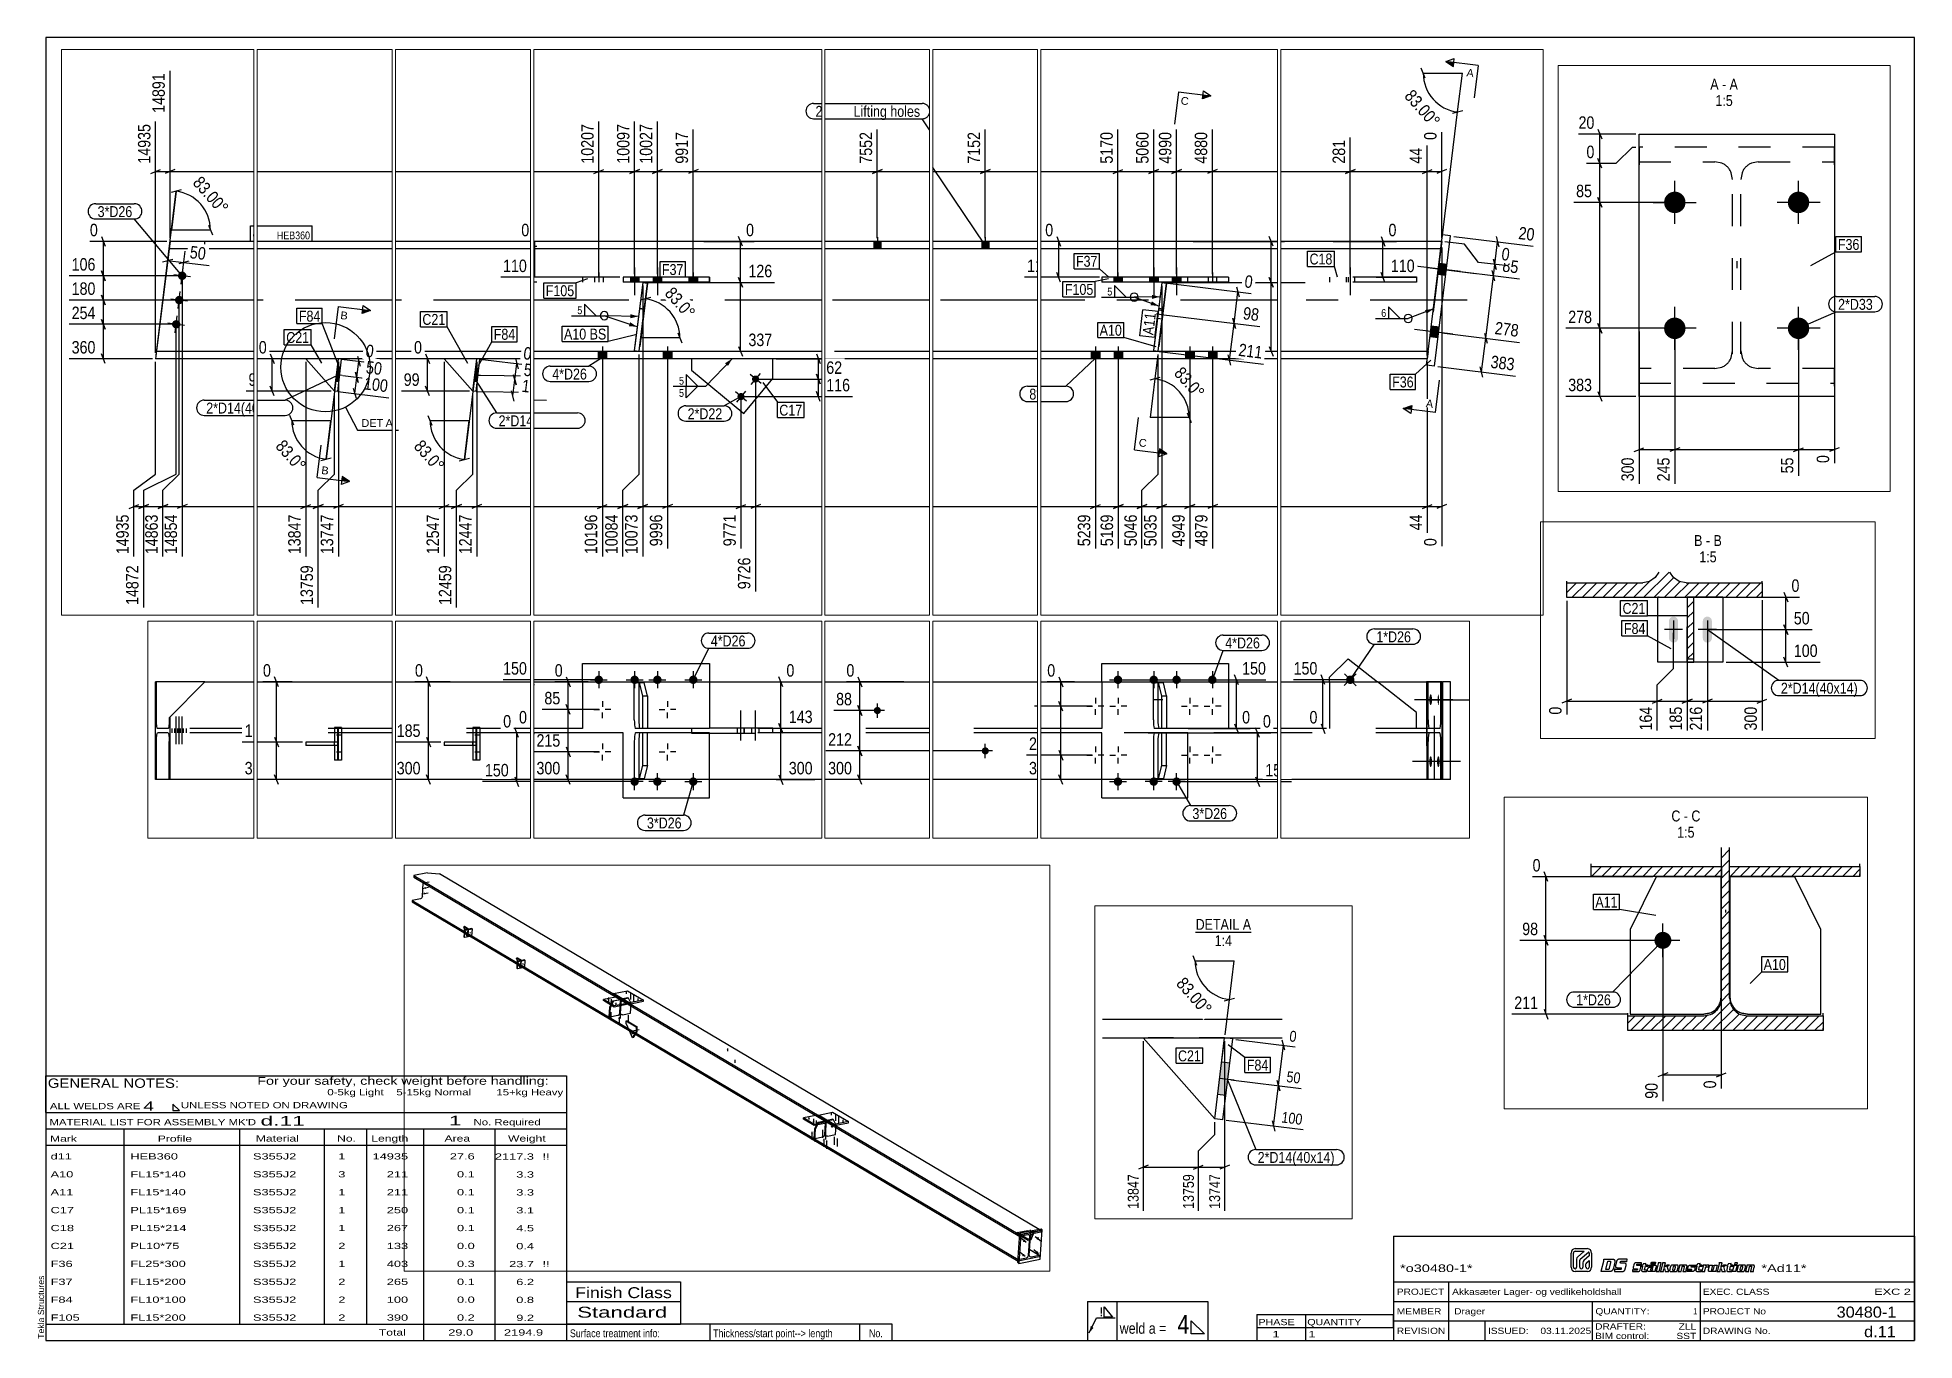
# Paper-space layout 'Layout1' of a CAD drawing. Header units: millimetres. Extents: x 2 to 579, y 5 to 405.
# The model-space entities are those that its viewports show. They can reach past a viewport. Long polylines and large blocks are cut down to what shows.
import ezdxf

# ---------------------------------------------------------------- set-up
doc = ezdxf.new("R2010")
doc.units = ezdxf.units.MM
doc.linetypes.add('DXK_LINE_DOT2', pattern=[3.9198, 1.9599, -1.9599])
doc.linetypes.add('DXK_LINE_DOT3', pattern=[5.9187, 2.979, -0.9799, 0.9799, -0.9799])
for name, color, linetype in [('GRAPHICAL_OBJECTS', 7, 'Continuous'), ('MÅLSÆTNING', 7, 'Continuous'), ('STÅL', 7, 'Continuous'), ('TEKST', 7, 'Continuous')]:
    doc.layers.add(name, color=color, linetype=linetype)
doc.layers.add('Viewport layer', color=7, linetype='Continuous', plot=False)
doc.styles.add('Arial', font='ARIAL.TTF', dxfattribs={"height": 0.2})
doc.styles.add('Arial Narrow', font='ARIALN.TTF', dxfattribs={"height": 0.2})
doc.styles.add('Arial Narrow Bold', font='ARIALNB.TTF', dxfattribs={"height": 0.2})
doc.styles.add('Arial Rounded MT Bold', font='ARLRDBD.TTF', dxfattribs={"height": 0.2})
doc.styles.add('IDAutomationHC39M', font='IDAUTOMATIONHC39M.TTF', dxfattribs={"height": 0.2})

psp = doc.layouts.get("Layout1")

# ---------------------------------------------------------------- texts
at = {"layer": 'GRAPHICAL_OBJECTS', "color": 7}
for s, height, style, width, p in [('GENERAL NOTES:', 2.8633, 'Arial Narrow', 1.4, (5.65, 82.56)), ('ALL WELDS ARE', 1.9089, 'Arial Narrow', 1.6, (6.29, 76)), ('UNLESS NOTED ON DRAWING', 1.9089, 'Arial Narrow', 1.6, (46.52, 76.28)), ("MATERIAL LIST FOR ASSEMBLY MK'D", 1.9089, 'Arial Narrow', 1.6, (6.15, 71.06)), ('d.11', 2.912, 'Arial Rounded MT Bold', 1.794707, (70.97, 70.97)), ('1', 2.91, 'Arial Rounded MT Bold', 1.794707, (128.86, 71.06)), ('No. Required', 1.9089, 'Arial Narrow', 1.6, (136.41, 71.06)), ('Mark', 1.909, 'Arial Narrow', 1.7, (6.34, 66)), ('Profile', 1.909, 'Arial Narrow', 1.7, (39.41, 66)), ('Material', 1.909, 'Arial Narrow', 1.7, (69.54, 66.06)), ('No.', 1.909, 'Arial Narrow', 1.7, (94.5, 66.06)), ('Length', 1.909, 'Arial Narrow', 1.7, (105, 66.06)), ('Area', 1.909, 'Arial Narrow', 1.7, (127.5, 66.06)), ('Weight', 1.909, 'Arial Narrow', 1.7, (147, 66.06)), ('PHASE', 1.909, 'Arial Narrow', 1.5, (377.5, 9.69)), ('QUANTITY', 1.909, 'Arial Narrow', 1.5, (392.5, 9.69))]:
    psp.add_text(s, height=height, dxfattribs=dict(at, style=style, width=width)).set_placement(p)
at = {"layer": 'GRAPHICAL_OBJECTS', "color": 7, "linetype": 'Continuous'}
for s, height, style, width, p in [('For your safety, check weight before handling:  ', 2.3861, 'Arial Narrow', 1.6, (70, 83.5)), ('0-5kg Light    5-15kg Normal        15+kg Heavy', 1.9089, 'Arial Narrow', 1.6, (91.5, 80.25)), ('4', 2.86, 'Arial Narrow', 1.794707, (35, 75.5)), ('d11', 1.909, 'Arial Narrow', 1.794707, (6.5, 60.56)), ('HEB360', 1.909, 'Arial Narrow', 1.794707, (31, 60.56)), ('S355J2', 1.909, 'Arial Narrow', 1.794707, (68.66, 60.56)), ('1', 1.91, 'Arial Narrow', 1.794707, (94.86, 60.56)), ('14935', 1.909, 'Arial Narrow', 1.794707, (105.4, 60.56)), ('27.6', 1.909, 'Arial Narrow', 1.794707, (129.13, 60.56)), ('2117.3', 1.909, 'Arial Narrow', 1.794707, (142.96, 60.5)), ('!!', 1.909, 'Arial Narrow', 1.794707, (157.6, 60.5)), ('A10', 1.909, 'Arial Narrow', 1.794707, (6.5, 55.06)), ('FL15*140', 1.909, 'Arial Narrow', 1.794707, (31, 55.06)), ('S355J2', 1.909, 'Arial Narrow', 1.794707, (68.66, 55.06)), ('3', 1.91, 'Arial Narrow', 1.794707, (94.86, 55.06)), ('211', 1.909, 'Arial Narrow', 1.794707, (109.77, 55.06)), ('0.1', 1.909, 'Arial Narrow', 1.794707, (131.32, 55.06)), ('3.3', 1.909, 'Arial Narrow', 1.794707, (149.53, 55)), ('A11', 1.909, 'Arial Narrow', 1.794707, (6.5, 49.56)), ('FL15*140', 1.909, 'Arial Narrow', 1.794707, (31, 49.56)), ('S355J2', 1.909, 'Arial Narrow', 1.794707, (68.66, 49.56)), ('1', 1.91, 'Arial Narrow', 1.794707, (94.86, 49.56)), ('211', 1.909, 'Arial Narrow', 1.794707, (109.77, 49.56)), ('0.1', 1.909, 'Arial Narrow', 1.794707, (131.32, 49.56)), ('3.3', 1.909, 'Arial Narrow', 1.794707, (149.53, 49.5)), ('C17', 1.909, 'Arial Narrow', 1.794707, (6.5, 44.06)), ('C18', 1.909, 'Arial Narrow', 1.794707, (6.5, 38.56)), ('PL15*169', 1.909, 'Arial Narrow', 1.794707, (31, 44.06)), ('PL15*214', 1.909, 'Arial Narrow', 1.794707, (31, 38.56)), ('S355J2', 1.909, 'Arial Narrow', 1.794707, (68.66, 44.06)), ('S355J2', 1.909, 'Arial Narrow', 1.794707, (68.66, 38.56)), ('1', 1.91, 'Arial Narrow', 1.794707, (94.86, 44.06)), ('1', 1.91, 'Arial Narrow', 1.794707, (94.86, 38.56)), ('250', 1.909, 'Arial Narrow', 1.794707, (109.77, 44.06)), ('267', 1.909, 'Arial Narrow', 1.794707, (109.77, 38.56)), ('0.1', 1.909, 'Arial Narrow', 1.794707, (131.32, 44.06)), ('0.1', 1.909, 'Arial Narrow', 1.794707, (131.32, 38.56)), ('4.5', 1.909, 'Arial Narrow', 1.794707, (149.53, 38.5)), ('3.1', 1.909, 'Arial Narrow', 1.794707, (149.53, 44)), ('C21', 1.909, 'Arial Narrow', 1.794707, (6.5, 33.06)), ('PL10*75', 1.909, 'Arial Narrow', 1.794707, (31, 33.06)), ('S355J2', 1.909, 'Arial Narrow', 1.794707, (68.66, 33.06)), ('2', 1.91, 'Arial Narrow', 1.794707, (94.86, 33.06)), ('133', 1.909, 'Arial Narrow', 1.794707, (109.77, 33.06)), ('0.0', 1.909, 'Arial Narrow', 1.794707, (131.32, 33.06)), ('0.4', 1.909, 'Arial Narrow', 1.794707, (149.53, 33)), ('F36', 1.909, 'Arial Narrow', 1.794707, (6.5, 27.56)), ('FL25*300', 1.909, 'Arial Narrow', 1.794707, (31, 27.56)), ('S355J2', 1.909, 'Arial Narrow', 1.794707, (68.66, 27.56)), ('1', 1.91, 'Arial Narrow', 1.794707, (94.86, 27.56)), ('403', 1.909, 'Arial Narrow', 1.794707, (109.77, 27.56)), ('0.3', 1.909, 'Arial Narrow', 1.794707, (131.32, 27.56)), ('23.7', 1.909, 'Arial Narrow', 1.794707, (147.34, 27.5)), ('!!', 1.909, 'Arial Narrow', 1.794707, (157.6, 27.5)), ('F37', 1.909, 'Arial Narrow', 1.794707, (6.5, 22.06)), ('FL15*200', 1.909, 'Arial Narrow', 1.794707, (31, 22.06)), ('S355J2', 1.909, 'Arial Narrow', 1.794707, (68.66, 22.06)), ('2', 1.91, 'Arial Narrow', 1.794707, (94.86, 22.06)), ('265', 1.909, 'Arial Narrow', 1.794707, (109.77, 22.06)), ('0.1', 1.909, 'Arial Narrow', 1.794707, (131.32, 22.06)), ('6.2', 1.909, 'Arial Narrow', 1.794707, (149.53, 22)), ('*o30480-1*', 2.333, 'IDAutomationHC39M', 1.425378, (421, 26)), ('*Ad11*', 2.333, 'IDAutomationHC39M', 1.425378, (532, 26.01)), ('F84', 1.909, 'Arial Narrow', 1.794707, (6.5, 16.56)), ('FL10*100', 1.909, 'Arial Narrow', 1.794707, (31, 16.56)), ('S355J2', 1.909, 'Arial Narrow', 1.794707, (68.66, 16.56)), ('2', 1.91, 'Arial Narrow', 1.794707, (94.86, 16.56)), ('100', 1.909, 'Arial Narrow', 1.794707, (109.77, 16.56)), ('0.0', 1.909, 'Arial Narrow', 1.794707, (131.32, 16.56)), ('0.8', 1.909, 'Arial Narrow', 1.794707, (149.53, 16.5)), ('Finish Class', 3.3405, 'Arial Narrow', 1.425378, (167.62, 18)), ('PROJECT', 1.909, 'Arial Narrow', 1.425378, (420, 19)), ('Akkasæter Lager- og vedlikeholdshall', 1.9089, 'Arial Narrow', 1.425378, (437, 19)), ('EXEC. CLASS', 1.9089, 'Arial Narrow', 1.425378, (514, 19)), ('EXC 2', 1.909, 'Arial Narrow', 1.780292, (566.64, 19)), ('F105', 1.909, 'Arial Narrow', 1.794707, (6.5, 11.06)), ('FL15*200', 1.909, 'Arial Narrow', 1.794707, (31, 11.06)), ('S355J2', 1.909, 'Arial Narrow', 1.794707, (68.66, 11.06)), ('2', 1.91, 'Arial Narrow', 1.794707, (94.86, 11.06)), ('390', 1.909, 'Arial Narrow', 1.794707, (109.77, 11.06)), ('0.2', 1.909, 'Arial Narrow', 1.794707, (131.32, 11.06)), ('9.2', 1.909, 'Arial Narrow', 1.794707, (149.53, 11)), ('Standard', 3.34, 'Arial Narrow', 1.780292, (168.26, 12)), ('MEMBER', 1.909, 'Arial Narrow', 1.425378, (420, 13)), ('Drager', 1.909, 'Arial Narrow', 1.42538, (437.61, 13)), ('QUANTITY:', 1.909, 'Arial Narrow', 1.425378, (481, 13)), ('PROJECT No', 1.909, 'Arial Narrow', 1.425378, (514, 13)), ('30480-1', 3.397, 'Arial Rounded MT Bold', 1.1, (555.09, 12)), ('Total', 1.909, 'Arial Narrow', 1.7, (107.33, 6.5)), ('29.0', 1.909, 'Arial Narrow', 1.794707, (128.64, 6.5)), ('2194.9', 1.909, 'Arial Narrow', 1.794707, (145.77, 6.5)), ('1', 1.91, 'Arial Narrow', 1.794707, (381.82, 6)), ('1', 1.91, 'Arial Narrow', 1.794707, (392.86, 6)), ('REVISION', 1.909, 'Arial Narrow', 1.425378, (420, 7)), ('ISSUED:', 1.909, 'Arial Narrow', 1.425378, (448, 7)), ('03.11.2025', 1.909, 'Arial Narrow', 1.425378, (464.11, 7)), ('DRAFTER:', 1.909, 'Arial Narrow', 1.425378, (480.91, 8.35)), ('BIM control:', 1.9089, 'Arial Narrow', 1.425378, (480.9, 5.44)), ('SST', 1.909, 'Arial Narrow', 1.425378, (505.88, 5.43)), ('ZLL', 1.909, 'Arial Narrow', 1.425378, (506.58, 8.35)), ('DRAWING No.', 1.9089, 'Arial Narrow', 1.425378, (514, 7)), ('d.11', 3.397, 'Arial Rounded MT Bold', 1.1, (563.53, 6))]:
    psp.add_text(s, height=height, dxfattribs=dict(at, style=style, width=width)).set_placement(p)
at = {"layer": 'GRAPHICAL_OBJECTS', "color": 174, "linetype": 'Continuous', "style": 'Arial'}
psp.add_text('Tekla Structures', height=1.9102, rotation=90, dxfattribs=at).set_placement((4.5, 5.5))
at = {"layer": 'GRAPHICAL_OBJECTS', "color": 2, "linetype": 'Continuous', "style": 'Arial Narrow Bold', "width": 0.99921}
psp.add_text('!', height=2.73, dxfattribs=at).set_placement((328.73, 12.42))
at = {"layer": 'GRAPHICAL_OBJECTS', "color": 7, "linetype": 'Continuous', "style": 'Arial Narrow'}
for s, height, p in [('4', 5.73, (352.61, 7.11)), ('1', 1.91, (511.03, 13)), ('Surface treatment info:', 2.3861, (166, 6)), ('Thickness/start point--> length', 2.3861, (210, 6)), ('weld a =', 3.34, (334.88, 7.06))]:
    psp.add_text(s, height=height, dxfattribs=at).set_placement(p)
at = {"layer": 'GRAPHICAL_OBJECTS', "color": 7, "style": 'Arial Narrow'}
psp.add_text('No.', height=2.386, dxfattribs=at).set_placement((257.87, 6))

msp = doc.modelspace()

# ---------------------------------------------------------------- hatches: boundary and pattern name
at = {"layer": 'STÅL', "linetype": 'Continuous'}
for points in [[(52980.4, 4775.5), (52980.8, 4772.8), (52980.9, 4770.2), (52980.7, 4767.8), (52980.3, 4765.6), (52979.6, 4763.9), (52978.7, 4762.6), (52977.6, 4761.8), (52976.3, 4761.5), (52975, 4761.8), (52973.6, 4762.7), (52972.3, 4764.1), (52971.1, 4765.9), (52970, 4768.1), (52969.1, 4770.5), (52968.4, 4773.2), (52968, 4775.8), (52967.9, 4778.4), (52968.1, 4780.9), (52968.5, 4783), (52969.2, 4784.8), (52970.2, 4786.1), (52971.3, 4786.9), (52972.5, 4787.1), (52973.9, 4786.8), (52975.2, 4786), (52976.6, 4784.6), (52977.8, 4782.8), (52978.9, 4780.6), (52979.8, 4778.1)], [(52975.8, 4708.3), (52976.2, 4705.6), (52976.3, 4703), (52976.2, 4700.6), (52975.7, 4698.4), (52975, 4696.6), (52974.1, 4695.3), (52973, 4694.5), (52971.7, 4694.3), (52970.4, 4694.6), (52969, 4695.5), (52967.7, 4696.8), (52966.5, 4698.6), (52965.4, 4700.8), (52964.5, 4703.3), (52963.9, 4705.9), (52963.5, 4708.6), (52963.4, 4711.2), (52963.5, 4713.6), (52964, 4715.8), (52964.7, 4717.5), (52965.6, 4718.9), (52966.7, 4719.6), (52968, 4719.9), (52969.3, 4719.6), (52970.7, 4718.7), (52972, 4717.4), (52973.2, 4715.5), (52974.3, 4713.4), (52975.2, 4710.9)], [(52971.3, 4641), (52971.7, 4638.4), (52971.8, 4635.7), (52971.6, 4633.3), (52971.2, 4631.2), (52970.5, 4629.4), (52969.5, 4628.1), (52968.4, 4627.3), (52967.2, 4627), (52965.8, 4627.3), (52964.5, 4628.2), (52963.1, 4629.6), (52961.9, 4631.4), (52960.8, 4633.6), (52959.9, 4636), (52959.3, 4638.7), (52958.9, 4641.3), (52958.8, 4644), (52959, 4646.4), (52959.4, 4648.5), (52960.1, 4650.3), (52961, 4651.6), (52962.1, 4652.4), (52963.4, 4652.7), (52964.7, 4652.3), (52966.1, 4651.5), (52967.4, 4650.1), (52968.6, 4648.3), (52969.7, 4646.1), (52970.6, 4643.7)], [(55222.6, 3331.3), (55219.9, 3331.4), (55217.3, 3331.7), (55214.9, 3332.1), (55212.9, 3332.8), (55211.3, 3333.5), (55210.2, 3334.4), (55209.6, 3335.3), (55209.6, 3336.2), (55210.2, 3337.1), (55211.3, 3338), (55212.9, 3338.7), (55214.9, 3339.3), (55217.3, 3339.8), (55219.9, 3340.1), (55222.6, 3340.2), (55225.3, 3340.1), (55227.9, 3339.8), (55230.2, 3339.3), (55232.2, 3338.7), (55233.8, 3338), (55234.9, 3337.1), (55235.5, 3336.2), (55235.5, 3335.3), (55234.9, 3334.4), (55233.8, 3333.5), (55232.2, 3332.8), (55230.2, 3332.1), (55227.9, 3331.7), (55225.3, 3331.4)], [(55257.6, 3310.6), (55254.9, 3310.7), (55252.3, 3310.9), (55249.9, 3311.4), (55247.9, 3312), (55246.3, 3312.8), (55245.2, 3313.6), (55244.6, 3314.5), (55244.6, 3315.5), (55245.2, 3316.4), (55246.3, 3317.2), (55247.9, 3318), (55249.9, 3318.6), (55252.3, 3319.1), (55254.9, 3319.4), (55257.6, 3319.5), (55260.3, 3319.4), (55262.9, 3319.1), (55265.2, 3318.6), (55267.2, 3318), (55268.8, 3317.2), (55269.9, 3316.4), (55270.5, 3315.5), (55270.5, 3314.5), (55269.9, 3313.6), (55268.8, 3312.8), (55267.2, 3312), (55265.2, 3311.4), (55262.9, 3310.9), (55260.3, 3310.7)], [(55312.6, 3278), (55309.9, 3278.1), (55307.3, 3278.4), (55304.9, 3278.8), (55302.9, 3279.5), (55301.3, 3280.2), (55300.2, 3281.1), (55299.6, 3282), (55299.6, 3282.9), (55300.2, 3283.8), (55301.3, 3284.7), (55302.9, 3285.4), (55304.9, 3286), (55307.3, 3286.5), (55309.9, 3286.8), (55312.6, 3286.9), (55315.3, 3286.8), (55317.9, 3286.5), (55320.2, 3286), (55322.2, 3285.4), (55323.8, 3284.7), (55324.9, 3283.8), (55325.5, 3282.9), (55325.5, 3282), (55324.9, 3281.1), (55323.8, 3280.2), (55322.2, 3279.5), (55320.2, 3278.8), (55317.9, 3278.4), (55315.3, 3278.1)], [(55352.1, 3103.2), (55349.4, 3103.3), (55346.8, 3103.6), (55344.5, 3104.1), (55342.4, 3104.7), (55340.8, 3105.4), (55339.7, 3106.3), (55339.2, 3107.2), (55339.2, 3108.1), (55339.7, 3109), (55340.8, 3109.9), (55342.4, 3110.6), (55344.5, 3111.3), (55346.8, 3111.7), (55349.4, 3112), (55352.1, 3112.1), (55354.8, 3112), (55357.4, 3111.7), (55359.7, 3111.3), (55361.8, 3110.6), (55363.4, 3109.9), (55364.5, 3109), (55365, 3108.1), (55365, 3107.2), (55364.5, 3106.3), (55363.4, 3105.4), (55361.8, 3104.7), (55359.7, 3104.1), (55357.4, 3103.6), (55354.8, 3103.3)], [(55519.8, 2921.2), (55520.1, 2919), (55520.2, 2916.8), (55520.1, 2914.7), (55519.7, 2912.9), (55519.1, 2911.4), (55518.3, 2910.3), (55517.4, 2909.6), (55516.3, 2909.4), (55515.2, 2909.7), (55514, 2910.4), (55512.9, 2911.5), (55511.9, 2913.1), (55511, 2914.9), (55510.2, 2917), (55509.7, 2919.2), (55509.3, 2921.5), (55509.2, 2923.7), (55509.4, 2925.8), (55509.8, 2927.6), (55510.4, 2929.1), (55511.1, 2930.2), (55512.1, 2930.9), (55513.1, 2931.1), (55514.3, 2930.8), (55515.4, 2930.1), (55516.5, 2928.9), (55517.6, 2927.4), (55518.5, 2925.5), (55519.2, 2923.5)], [(56684.4, 2718.7), (56682.1, 2718.8), (56679.9, 2719), (56677.9, 2719.4), (56676.2, 2719.9), (56674.9, 2720.6), (56673.9, 2721.3), (56673.4, 2722.1), (56673.4, 2722.8), (56673.9, 2723.6), (56674.9, 2724.3), (56676.2, 2725), (56677.9, 2725.5), (56679.9, 2725.9), (56682.1, 2726.1), (56684.4, 2726.2), (56686.7, 2726.1), (56688.9, 2725.9), (56690.8, 2725.5), (56692.6, 2725), (56693.9, 2724.3), (56694.8, 2723.6), (56695.3, 2722.8), (56695.3, 2722.1), (56694.8, 2721.3), (56693.9, 2720.6), (56692.6, 2719.9), (56690.8, 2719.4), (56688.9, 2719), (56686.7, 2718.8)], [(56777, 2579), (56774.7, 2579.1), (56772.5, 2579.3), (56770.5, 2579.7), (56768.8, 2580.2), (56767.5, 2580.9), (56766.5, 2581.6), (56766.1, 2582.4), (56766.1, 2583.2), (56766.5, 2583.9), (56767.5, 2584.6), (56768.8, 2585.3), (56770.5, 2585.8), (56772.5, 2586.2), (56774.7, 2586.4), (56777, 2586.5), (56779.3, 2586.4), (56781.5, 2586.2), (56783.5, 2585.8), (56785.2, 2585.3), (56786.5, 2584.6), (56787.5, 2583.9), (56787.9, 2583.2), (56787.9, 2582.4), (56787.5, 2581.6), (56786.5, 2580.9), (56785.2, 2580.2), (56783.5, 2579.7), (56781.5, 2579.3), (56779.3, 2579.1)], [(57686.3, 1871.8), (57683.6, 1871.9), (57681, 1872.2), (57678.7, 1872.6), (57676.7, 1873.3), (57675.1, 1874), (57674, 1874.9), (57673.4, 1875.8), (57673.4, 1876.7), (57674, 1877.6), (57675.1, 1878.5), (57676.7, 1879.2), (57678.7, 1879.8), (57681, 1880.3), (57683.6, 1880.6), (57686.3, 1880.7), (57689, 1880.6), (57691.6, 1880.3), (57694, 1879.8), (57696, 1879.2), (57697.6, 1878.5), (57698.7, 1877.6), (57699.3, 1876.7), (57699.3, 1875.8), (57698.7, 1874.9), (57697.6, 1874), (57696, 1873.3), (57694, 1872.6), (57691.6, 1872.2), (57689, 1871.9)], [(57741.3, 1839.2), (57738.6, 1839.3), (57736, 1839.6), (57733.7, 1840.1), (57731.7, 1840.7), (57730.1, 1841.4), (57729, 1842.3), (57728.4, 1843.2), (57728.4, 1844.1), (57729, 1845), (57730.1, 1845.9), (57731.7, 1846.6), (57733.7, 1847.2), (57736, 1847.7), (57738.6, 1848), (57741.3, 1848.1), (57744, 1848), (57746.6, 1847.7), (57749, 1847.2), (57751, 1846.6), (57752.6, 1845.9), (57753.7, 1845), (57754.3, 1844.1), (57754.3, 1843.2), (57753.7, 1842.3), (57752.6, 1841.4), (57751, 1840.7), (57749, 1840.1), (57746.6, 1839.6), (57744, 1839.3)], [(57776.3, 1818.5), (57773.6, 1818.6), (57771, 1818.9), (57768.7, 1819.3), (57766.7, 1819.9), (57765.1, 1820.7), (57764, 1821.5), (57763.4, 1822.5), (57763.4, 1823.4), (57764, 1824.3), (57765.1, 1825.1), (57766.7, 1825.9), (57768.7, 1826.5), (57771, 1827), (57773.6, 1827.3), (57776.3, 1827.4), (57779, 1827.3), (57781.6, 1827), (57784, 1826.5), (57786, 1825.9), (57787.6, 1825.1), (57788.7, 1824.3), (57789.3, 1823.4), (57789.3, 1822.5), (57788.7, 1821.5), (57787.6, 1820.7), (57786, 1819.9), (57784, 1819.3), (57781.6, 1818.9), (57779, 1818.6)], [(57722.2, 1692.4), (57719.5, 1692.5), (57716.9, 1692.7), (57714.5, 1693.2), (57712.5, 1693.8), (57710.9, 1694.6), (57709.8, 1695.4), (57709.2, 1696.3), (57709.2, 1697.3), (57709.8, 1698.2), (57710.9, 1699), (57712.5, 1699.8), (57714.5, 1700.4), (57716.9, 1700.9), (57719.5, 1701.2), (57722.2, 1701.3), (57724.9, 1701.2), (57727.4, 1700.9), (57729.8, 1700.4), (57731.8, 1699.8), (57733.4, 1699), (57734.5, 1698.2), (57735.1, 1697.3), (57735.1, 1696.3), (57734.5, 1695.4), (57733.4, 1694.6), (57731.8, 1693.8), (57729.8, 1693.2), (57727.4, 1692.7), (57724.9, 1692.5)], [(57867.2, 1606.5), (57864.5, 1606.6), (57861.9, 1606.8), (57859.5, 1607.3), (57857.5, 1607.9), (57855.9, 1608.7), (57854.8, 1609.5), (57854.2, 1610.4), (57854.2, 1611.4), (57854.8, 1612.3), (57855.9, 1613.1), (57857.5, 1613.9), (57859.5, 1614.5), (57861.9, 1615), (57864.5, 1615.3), (57867.2, 1615.4), (57869.9, 1615.3), (57872.4, 1615), (57874.8, 1614.5), (57876.8, 1613.9), (57878.4, 1613.1), (57879.5, 1612.3), (57880.1, 1611.4), (57880.1, 1610.4), (57879.5, 1609.5), (57878.4, 1608.7), (57876.8, 1607.9), (57874.8, 1607.3), (57872.4, 1606.8), (57869.9, 1606.6)], [(57902.2, 1585.7), (57899.5, 1585.8), (57896.9, 1586.1), (57894.5, 1586.6), (57892.5, 1587.2), (57890.9, 1588), (57889.8, 1588.8), (57889.2, 1589.7), (57889.2, 1590.6), (57889.8, 1591.6), (57890.9, 1592.4), (57892.5, 1593.2), (57894.5, 1593.8), (57896.9, 1594.2), (57899.5, 1594.5), (57902.2, 1594.6), (57904.9, 1594.5), (57907.4, 1594.2), (57909.8, 1593.8), (57911.8, 1593.2), (57913.4, 1592.4), (57914.5, 1591.6), (57915.1, 1590.6), (57915.1, 1589.7), (57914.5, 1588.8), (57913.4, 1588), (57911.8, 1587.2), (57909.8, 1586.6), (57907.4, 1586.1), (57904.9, 1585.8)], [(7683.5, 1147.5), (7661.5, 1147.5), (7661.5, 1125), (7683.5, 1125)], [(8083.5, 1147.5), (8061.5, 1147.5), (8061.5, 1125), (8083.5, 1125)], [(15236.9, 1043.7), (15240.9, 1076.5), (15216.1, 1079.5), (15212, 1046.8)], [(15236.9, 1043.7), (15240.9, 1076.5), (15216.1, 1079.5), (15212, 1046.8)], [(357.9, 1043.6, -1), (383.7, 1040.4, -1)], [(5139.9, 1037.5), (5113.9, 1037.5), (5113.9, 1022.5), (5139.9, 1022.5)], [(5209.9, 1037.5), (5183.9, 1037.5), (5183.9, 1022.5), (5209.9, 1022.5)], [(5293.9, 1022.5), (5319.9, 1022.5), (5319.9, 1037.5), (5293.9, 1037.5)], [(10041.5, 1022.5), (10067.5, 1022.5), (10067.5, 1037.5), (10041.5, 1037.5)], [(10177.5, 1037.5), (10151.5, 1037.5), (10151.5, 1022.5), (10177.5, 1022.5)], [(10247.5, 1037.5), (10221.5, 1037.5), (10221.5, 1022.5), (10247.5, 1022.5)], [(348.8, 969.1, -1), (374.6, 966, -1)], [(339.6, 894.7, -1), (365.4, 891.5, -1)], [(15192.5, 887.6), (15188.5, 854.9), (15213.3, 851.8), (15217.3, 884.6)], [(15192.5, 887.6), (15188.5, 854.9), (15213.3, 851.8), (15217.3, 884.6)], [(5040.9, 810), (5014.9, 810), (5014.9, 787.5), (5040.9, 787.5)], [(5040.9, 810), (5014.9, 810), (5014.9, 787.5), (5040.9, 787.5)], [(5240.9, 810), (5214.9, 810), (5214.9, 787.5), (5240.9, 787.5)], [(5240.9, 810), (5214.9, 810), (5214.9, 787.5), (5240.9, 787.5)], [(9998.4, 810), (9972.4, 810), (9972.4, 787.5), (9998.4, 787.5)], [(9998.4, 810), (9972.4, 810), (9972.4, 787.5), (9998.4, 787.5)], [(10068.4, 810), (10042.4, 810), (10042.4, 787.5), (10068.4, 787.5)], [(10068.4, 810), (10042.4, 810), (10042.4, 787.5), (10068.4, 787.5)], [(10288.4, 810), (10262.4, 810), (10262.4, 787.5), (10288.4, 787.5)], [(10288.4, 810), (10262.4, 810), (10262.4, 787.5), (10288.4, 787.5)], [(10358.4, 810), (10332.4, 810), (10332.4, 787.5), (10358.4, 787.5)], [(10358.4, 810), (10332.4, 810), (10332.4, 787.5), (10358.4, 787.5)], [(1479, 716.8), (1483.9, 756.5), (1474, 757.7), (1469.1, 718)], [(1479, 716.8), (1483.9, 756.5), (1474, 757.7), (1469.1, 718)], [(2779.3, 716.8), (2784.1, 756.5), (2774.2, 757.8), (2769.3, 718)], [(2779.3, 716.8), (2784.1, 756.5), (2774.2, 757.8), (2769.3, 718)], [(5491.4, 716.6, -1), (5505.4, 733.5, -1)], [(5446.6, 662.8, -1), (5460.7, 679.7, -1)], [(29430.2, 486.3, -1), (29404.2, 486.3, -1)], [(29540.2, 486.3, -1), (29514.2, 486.3, -1)], [(29610.2, 486.3, -1), (29584.2, 486.3, -1)], [(29720.2, 486.3, -1), (29694.2, 486.3, -1)], [(34467.8, 486.3, -1), (34441.8, 486.3, -1)], [(34577.8, 486.3, -1), (34551.8, 486.3, -1)], [(34647.8, 486.3, -1), (34621.8, 486.3, -1)], [(34757.8, 486.3, -1), (34731.8, 486.3, -1)], [(39353.1, 495.6, -1), (39334.6, 477.4, -1)], [(39595, 425), (39594.9, 421.6), (39594.6, 418.3), (39594.2, 415.3), (39593.6, 412.8), (39592.9, 410.7), (39592.1, 409.3), (39591.2, 408.6), (39590.4, 408.6), (39589.5, 409.3), (39588.7, 410.7), (39588, 412.8), (39587.4, 415.3), (39587, 418.3), (39586.7, 421.6), (39586.6, 425), (39586.7, 428.5), (39587, 431.7), (39587.4, 434.7), (39588, 437.3), (39588.7, 439.3), (39589.5, 440.7), (39590.4, 441.4), (39591.2, 441.4), (39592.1, 440.7), (39592.9, 439.3), (39593.6, 437.3), (39594.2, 434.7), (39594.6, 431.7), (39594.9, 428.5)], [(39616.4, 425), (39616.3, 421.6), (39616.2, 418.3), (39616, 415.3), (39615.7, 412.8), (39615.4, 410.7), (39615, 409.3), (39614.6, 408.6), (39614.2, 408.6), (39613.7, 409.3), (39613.4, 410.7), (39613, 412.8), (39612.7, 415.3), (39612.5, 418.3), (39612.4, 421.6), (39612.4, 425), (39612.4, 428.5), (39612.5, 431.7), (39612.7, 434.7), (39613, 437.3), (39613.4, 439.3), (39613.7, 440.7), (39614.2, 441.4), (39614.6, 441.4), (39615, 440.7), (39615.4, 439.3), (39615.7, 437.3), (39616, 434.7), (39616.2, 431.7), (39616.3, 428.5)], [(66335.7, 460.3, -1), (66335.7, 427.3, -1)], [(66525.7, 427.3, -1), (66525.7, 460.3, -1)], [(60486.4, 412.8), (60488.8, 415.3), (60491.5, 417.3), (60494.4, 418.8), (60497.4, 419.7), (60500.3, 419.9), (60503.1, 419.4), (60505.5, 418.3), (60507.6, 416.6), (60509.1, 414.4), (60510.1, 411.8), (60510.4, 408.9), (60510.2, 405.8), (60509.3, 402.7), (60507.8, 399.6), (60505.9, 396.8), (60503.5, 394.3), (60500.8, 392.3), (60497.9, 390.8), (60494.9, 390), (60491.9, 389.8), (60489.2, 390.2), (60486.7, 391.3), (60484.7, 393), (60483.1, 395.2), (60482.2, 397.8), (60481.8, 400.7), (60482.1, 403.8), (60482.9, 407), (60484.4, 410)], [(32061.9, 392, -1), (32083.9, 392, -1)], [(60321.8, 380.4), (60324.2, 382.8), (60326.9, 384.8), (60329.8, 386.3), (60332.8, 387.2), (60335.8, 387.4), (60338.5, 386.9), (60341, 385.8), (60343, 384.2), (60344.6, 382), (60345.5, 379.3), (60345.9, 376.4), (60345.6, 373.3), (60344.8, 370.2), (60343.3, 367.1), (60341.3, 364.3), (60338.9, 361.8), (60336.2, 359.8), (60333.3, 358.3), (60330.3, 357.5), (60327.4, 357.3), (60324.6, 357.7), (60322.2, 358.8), (60320.1, 360.5), (60318.6, 362.7), (60317.6, 365.3), (60317.3, 368.2), (60317.5, 371.3), (60318.4, 374.5), (60319.9, 377.5)], [(32461.9, 268, -1), (32483.9, 268, -1)], [(66319.2, 250.5, -1), (66352.2, 250.5, -1)], [(66509.2, 250.5, -1), (66542.2, 250.5, -1)], [(78483.4, 258.8, -1), (78509.4, 258.8, -1)], [(39595, 235), (39594.9, 231.6), (39594.6, 228.3), (39594.2, 225.3), (39593.6, 222.8), (39592.9, 220.7), (39592.1, 219.3), (39591.2, 218.6), (39590.4, 218.6), (39589.5, 219.3), (39588.7, 220.7), (39588, 222.8), (39587.4, 225.3), (39587, 228.3), (39586.7, 231.6), (39586.6, 235), (39586.7, 238.5), (39587, 241.7), (39587.4, 244.7), (39588, 247.3), (39588.7, 249.3), (39589.5, 250.7), (39590.4, 251.4), (39591.2, 251.4), (39592.1, 250.7), (39592.9, 249.3), (39593.6, 247.3), (39594.2, 244.7), (39594.6, 241.7), (39594.9, 238.5)], [(39618.4, 235), (39618.3, 231.6), (39618, 228.3), (39617.6, 225.3), (39617.1, 222.8), (39616.4, 220.7), (39615.6, 219.3), (39614.8, 218.6), (39613.9, 218.6), (39613.1, 219.3), (39612.4, 220.7), (39611.7, 222.8), (39611.1, 225.3), (39610.7, 228.3), (39610.4, 231.6), (39610.3, 235), (39610.4, 238.5), (39610.7, 241.7), (39611.1, 244.7), (39611.7, 247.3), (39612.4, 249.3), (39613.1, 250.7), (39613.9, 251.4), (39614.8, 251.4), (39615.6, 250.7), (39616.4, 249.3), (39617.1, 247.3), (39617.6, 244.7), (39618, 241.7), (39618.3, 238.5)], [(60474.6, 239.5), (60477, 242), (60479.7, 244), (60482.6, 245.4), (60485.6, 246.3), (60488.5, 246.5), (60491.3, 246.1), (60493.8, 245), (60495.8, 243.3), (60497.3, 241.1), (60498.3, 238.5), (60498.7, 235.6), (60498.4, 232.4), (60497.5, 229.3), (60496.1, 226.2), (60494.1, 223.4), (60491.7, 221), (60489, 218.9), (60486.1, 217.5), (60483.1, 216.6), (60480.1, 216.4), (60477.4, 216.9), (60474.9, 217.9), (60472.9, 219.6), (60471.4, 221.8), (60470.4, 224.4), (60470, 227.4), (60470.3, 230.5), (60471.2, 233.6), (60472.6, 236.7)], [(60310, 207), (60312.4, 209.5), (60315.1, 211.5), (60318.1, 213), (60321.1, 213.8), (60324, 214), (60326.8, 213.6), (60329.2, 212.5), (60331.2, 210.8), (60332.8, 208.6), (60333.8, 206), (60334.1, 203.1), (60333.9, 200), (60333, 196.8), (60331.5, 193.8), (60329.6, 190.9), (60327.2, 188.5), (60324.4, 186.4), (60321.5, 185), (60318.5, 184.1), (60315.6, 183.9), (60312.8, 184.4), (60310.4, 185.5), (60308.3, 187.1), (60306.8, 189.3), (60305.8, 192), (60305.5, 194.9), (60305.7, 198), (60306.6, 201.1), (60308.1, 204.2)], [(29514.2, 173.8, -1), (29540.2, 173.8, -1)], [(29584.2, 173.8, -1), (29610.2, 173.8, -1)], [(29720.2, 173.8, -1), (29694.2, 173.8, -1)], [(34467.8, 173.8, -1), (34441.8, 173.8, -1)], [(34551.8, 173.8, -1), (34577.8, 173.8, -1)], [(34621.8, 173.8, -1), (34647.8, 173.8, -1)], [(72381.7, 147.4), (72384.4, 146.9), (72387.1, 147.4), (72389.4, 148.9), (72390.9, 151.2), (72391.4, 153.9), (72391.4, 179.9), (72390.9, 182.6), (72389.4, 184.8), (72387.1, 186.4), (72384.4, 186.9), (72381.7, 186.4), (72379.5, 184.8), (72377.9, 182.6), (72377.4, 179.9), (72377.4, 153.9), (72377.9, 151.2), (72379.5, 148.9)], [(72433.7, 147.4), (72436.4, 146.9), (72439.1, 147.4), (72441.4, 148.9), (72442.9, 151.2), (72443.4, 153.9), (72443.4, 179.9), (72442.9, 182.6), (72441.4, 184.8), (72439.1, 186.4), (72436.4, 186.9), (72433.7, 186.4), (72431.5, 184.8), (72429.9, 182.6), (72429.4, 179.9), (72429.4, 153.9), (72429.9, 151.2), (72431.5, 148.9)], [(84288.2, 151.3), (84293, 191), (84283.1, 192.2), (84278.2, 152.5)], [(84288.2, 151.3), (84293, 191), (84283.1, 192.2), (84278.2, 152.5)]]:
    msp.add_hatch(color=96, dxfattribs=at).paths.add_polyline_path(points)
h = msp.add_hatch(dxfattribs=at)
h.set_pattern_fill('', scale=3.5, style=0, pattern_type=0)
h.set_pattern_definition([(45, (78586.365, 401.385), (-7.85772, 7.85772), [])])
h.paths.add_polyline_path([(78598.9, 401.4), (78586.4, 401.4), (78586.4, 170.1), (78584.3, 159.7), (78578.5, 150.8), (78569.7, 145), (78559.4, 142.9), (78442.6, 142.9), (78442.6, 120.2), (78742.6, 120.2), (78742.6, 142.9), (78625.9, 142.9), (78615.5, 145), (78606.8, 150.8), (78600.9, 159.7), (78598.9, 170.1)])
h = msp.add_hatch(dxfattribs=at)
h.set_pattern_fill('', scale=3.5, style=0, pattern_type=0)
h.set_pattern_definition([(45, (78386.365, 372.089), (-7.8577, 7.8577), [])])
h.paths.add_polyline_path([(78586.4, 372.1), (78386.4, 372.1), (78386.4, 357), (78586.4, 357)])
h = msp.add_hatch(dxfattribs=at)
h.set_pattern_fill('', scale=3.5, style=0, pattern_type=0)
h.set_pattern_definition([(45, (78598.865, 372.09), (-7.8577, 7.8577), [])])
h.paths.add_polyline_path([(78798.9, 372.1), (78598.9, 372.1), (78598.9, 357), (78798.9, 357)])
h = msp.add_hatch(dxfattribs=at)
h.set_pattern_fill('', scale=3.5, style=0, pattern_type=0)
h.set_pattern_definition([(45, (72361.856, 255.278), (-7.8577, 7.8577), [])])
h.paths.add_polyline_path([(72379, 255.3), (72361.9, 255.3), (72356.2, 246.8), (72347.5, 240.9), (72337.2, 238.9), (72220.4, 238.9), (72220.4, 216.2), (72520.4, 216.2), (72520.4, 238.9), (72403.7, 238.9), (72393.3, 240.9), (72384.6, 246.8)])
h = msp.add_hatch(dxfattribs=at)
h.set_pattern_fill('', scale=3.5, style=0, pattern_type=0)
h.set_pattern_definition([(45, (72405.406, 216.188), (-7.8577, 7.8577), [])])
h.paths.add_polyline_path([(72415.4, 216.2), (72405.4, 216.2), (72405.4, 122.1), (72415.4, 122.1)])
at = {"layer": 'TEKST', "linetype": 'Continuous'}
for color, points in [(30, [(15261.6, 1696.8), (15260.1, 1684.4), (15236.8, 1699.9)]), (30, [(10313.7, 1585.5), (10315.3, 1597.9), (10340.1, 1594.9)]), (3, [(10158.6, 983.5), (10183.7, 977.6), (10158.8, 971)]), (3, [(10158.8, 963.6), (10180.2, 949.2), (10154.6, 951.9)]), (3, [(10158.8, 963.6), (10180.2, 949.2), (10154.6, 951.9)]), (30, [(1550.1, 926.5), (1551.6, 938.9), (1576.5, 935.8)]), (3, [(5114, 924.1), (5138.9, 917.4), (5113.7, 911.6)]), (3, [(15173.3, 937.2), (15198.9, 940.2), (15177.8, 925.5)]), (3, [(5113.2, 899.3), (5134.9, 885.4), (5109.2, 887.4)]), (3, [(5404.8, 773.7), (5426.5, 787.5), (5413.8, 765.1)]), (30, [(15132.4, 644.2), (15130.9, 631.8), (15106, 634.9)]), (30, [(10180.3, 498.4), (10181.8, 510.9), (10205.1, 495.4)]), (30, [(1487.1, 413.5), (1488.7, 425.9), (1511.9, 410.4)])]:
    msp.add_hatch(color=color, dxfattribs=at).paths.add_polyline_path(points)

# ---------------------------------------------------------------- linework, layer by layer
at = {"layer": 'MÅLSÆTNING', "color": 7, "linetype": 'Continuous'}
for p, q in [((333.4, 1157.5), (333.4, 1671.4)), ((333.4, 1157.5), (333.4, 1671.4)), ((15173.8, 1649), (15161.8, 1679)), ((15167.8, 1664), (15287.8, 1664)), ((15273.2, 1544.9), (15287.8, 1664)), ((15257.6, 1540.8), (15288.8, 1549)), ((15225.6, 1157.5), (15273.2, 1544.9)), ((289.2, 805.7), (289.2, 1515.4)), ((5016.9, 1040), (5016.9, 1515.4)), ((5016.9, 1040), (5016.9, 1515.4)), ((5126.9, 1047.5), (5126.9, 1515.4)), ((5196.9, 1047.5), (5196.9, 1515.4)), ((5196.9, 1047.5), (5196.9, 1515.4)), ((5306.9, 1040), (5306.9, 1491)), ((5306.9, 1040), (5306.9, 1491)), ((7672.3, 1157.5), (7672.3, 1491)), ((7672.3, 1157.5), (7672.3, 1491)), ((8072.5, 1157.5), (8072.5, 1491)), ((8072.5, 1157.5), (8072.5, 1491)), ((10054.5, 1040), (10054.5, 1491)), ((10054.5, 1040), (10054.5, 1491)), ((10164.5, 1040), (10164.5, 1491)), ((10234.5, 1047.5), (10234.5, 1491)), ((10234.5, 1047.5), (10234.5, 1491)), ((10344.5, 1047.5), (10344.5, 1491)), ((14943.5, 1047.5), (14943.5, 1466.7)), ((14943.5, 1047.5), (14943.5, 1466.7)), ((15180.2, 797.5), (15180.2, 1442.3)), ((274.2, 1356), (304.2, 1368)), ((289.2, 1362), (333.4, 1362)), ((348.4, 1368), (318.4, 1356)), ((348.4, 1368), (318.4, 1356)), ((5001.9, 1356), (5031.9, 1368)), ((5001.9, 1356), (5031.9, 1368)), ((5016.9, 1362), (5126.9, 1362)), ((5111.9, 1356), (5141.9, 1368)), ((5126.9, 1362), (5196.9, 1362)), ((5181.9, 1356), (5211.9, 1368)), ((5211.9, 1368), (5181.9, 1356)), ((5196.9, 1362), (5306.9, 1362)), ((5321.9, 1368), (5291.9, 1356)), ((5321.9, 1368), (5291.9, 1356)), ((5306.9, 1362), (7672.3, 1362)), ((7687.3, 1368), (7657.3, 1356)), ((7657.3, 1356), (7687.3, 1368)), ((7672.3, 1362), (8072.5, 1362)), ((8087.5, 1368), (8057.5, 1356)), ((8057.5, 1356), (8087.5, 1368)), ((8072.5, 1362), (10054.5, 1362)), ((10039.5, 1356), (10069.5, 1368)), ((10039.5, 1356), (10069.5, 1368)), ((10054.5, 1362), (10164.5, 1362)), ((10149.5, 1356), (10179.5, 1368)), ((10164.5, 1362), (10234.5, 1362)), ((10219.5, 1356), (10249.5, 1368)), ((10249.5, 1368), (10219.5, 1356)), ((10234.5, 1362), (10344.5, 1362)), ((10359.5, 1368), (10329.5, 1356)), ((10344.5, 1362), (14943.5, 1362)), ((14958.5, 1368), (14928.5, 1356)), ((14928.5, 1356), (14958.5, 1368)), ((14943.5, 1362), (15180.2, 1362)), ((15165.2, 1356), (15195.2, 1368)), ((15165.2, 1356), (15195.2, 1368)), ((15180.2, 1362), (15224.4, 1362)), ((15239.4, 1368), (15209.4, 1356)), ((290.4, 797.5), (352.3, 1301.6)), ((367.9, 1305.7), (336.7, 1297.5)), ((352.3, 1301.6), (337.7, 1182.5)), ((457.7, 1182.5), (337.7, 1182.5)), ((451.7, 1197.5), (463.7, 1167.5)), ((122.7, 1162.5), (134.7, 1132.5)), ((2950.1, 1162.5), (4826.2, 1132.5)), ((5458.2, 1132.5), (5446.2, 1162.5)), ((9866.5, 1162.5), (9878.5, 1132.5)), ((10531, 1132.5), (10519, 1162.5)), ((15038, 1162.5), (15050, 1132.5)), ((323.4, 1147.5), (87.3, 1147.5)), ((128.7, 1042), (128.7, 1147.5)), ((5033.4, 1147.5), (2914.7, 1147.5)), ((4820.2, 1037.5), (4820.2, 1147.5)), ((5339.4, 1147.5), (5493.6, 1147.5)), ((5452.2, 1021.6), (5452.2, 1147.5)), ((9997.9, 1147.5), (9831.1, 1147.5)), ((9872.5, 1037.5), (9872.5, 1147.5)), ((10285.4, 1147.5), (14741.8, 1147.5)), ((10525, 1021.6), (10525, 1147.5)), ((14891.4, 1147.5), (15085.4, 1147.5)), ((15044, 1037.5), (15044, 1147.5)), ((15294.4, 1138.9), (15234.3, 1146.3)), ((15294.4, 1138.9), (15234.3, 1146.3)), ((15337.9, 1083.2), (15294.4, 1138.9)), ((15337.9, 1083.2), (15294.4, 1138.9)), ((322.4, 1058), (330.5, 1124.2)), ((372, 1051.9), (380.2, 1118.1)), ((15224.4, 1129.4), (15224.4, 212.1)), ((310.6, 1084.8), (341.8, 1093.1)), ((326.2, 1089), (375.8, 1082.9)), ((391.5, 1087), (360.2, 1078.7)), ((15216.5, 1062.9), (15463, 1032.6)), ((15383.3, 1042.4), (15387.6, 1077.1)), ((360.8, 1042), (24, 1042)), ((122.7, 1057), (134.7, 1027)), ((128.7, 967.5), (128.7, 1042)), ((4826.2, 1022.5), (2950.1, 1052.5)), ((9878.5, 1022.5), (9866.5, 1052.5)), ((15050, 1022.5), (15038, 1052.5)), ((15359.7, 850.5), (15383.3, 1042.4)), ((15387.4, 1026.8), (15379.2, 1058)), ((15387.4, 1026.8), (15379.2, 1058)), ((370.8, 1032), (370.8, 180)), ((370.8, 1032), (370.8, 180)), ((5081.9, 1037.5), (2851.4, 1037.5)), ((5458.2, 1006.6), (5446.2, 1036.6)), ((5452.2, 810.3), (5452.2, 1021.6)), ((9997.9, 1037.5), (8193.4, 1037.5)), ((10199, 1020.4), (10464, 987.8)), ((10199.1, 1021.6), (14805.1, 1021.6)), ((10531, 1006.6), (10519, 1036.6)), ((10525, 810.3), (10525, 1021.6)), ((15023.4, 1037.5), (15148.7, 1037.5)), ((5151.8, 1012.5), (5151.8, 180)), ((10189.1, 1011.6), (10189.1, 204.4)), ((10189.1, 1011.6), (10189.1, 204.4)), ((10411, 895.8), (10422.9, 992.9)), ((10418.8, 1008.5), (10427, 977.3)), ((5142, 820), (5160.5, 970.9)), ((5176.2, 975), (5144.9, 966.7)), ((5160.5, 970.9), (5145.9, 851.7)), ((128.7, 893.1), (128.7, 967.5)), ((361.7, 433.4), (361.7, 957.5)), ((361.7, 433.4), (361.7, 957.5)), ((10187.1, 923.3), (10490.7, 886.1)), ((10187.1, 923.3), (10490.7, 886.1)), ((122.7, 908.1), (134.7, 878.1)), ((10415.1, 880.2), (10406.9, 911.5)), ((10406.9, 911.5), (10415.1, 880.2)), ((342.5, 893.1), (24, 893.1)), ((128.7, 787.5), (128.7, 893.1)), ((352.5, 433.4), (352.5, 883.1)), ((352.5, 433.4), (352.5, 883.1)), ((10397.2, 783.5), (10411, 895.8)), ((5259.9, 866.7), (5271.9, 836.7)), ((15225.2, 867), (15463.6, 837.7)), ((15225.2, 867), (15463.6, 837.7)), ((15355.6, 866.1), (15363.9, 834.9)), ((15355.6, 866.1), (15363.9, 834.9)), ((5265.9, 851.7), (5145.9, 851.7)), ((15347, 746.9), (15359.7, 850.5)), ((5150.8, 810.3), (5556.9, 810.3)), ((5446.2, 825.3), (5458.2, 795.3)), ((10188.3, 810.3), (14805.1, 810.3)), ((10519, 825.3), (10531, 795.3)), ((279.2, 787.5), (24, 787.5)), ((134.7, 772.5), (122.7, 802.5)), ((1367.6, 787.5), (1233.1, 787.5)), ((1268.5, 802.5), (1280.5, 772.5)), ((1274.5, 688.3), (1274.5, 787.5)), ((1487.6, 786.3), (1581.8, 774.8)), ((1536.6, 795.4), (1544.9, 764.2)), ((2667.9, 787.5), (2585.3, 787.5)), ((2620.7, 802.5), (2632.7, 772.5)), ((2626.7, 688.3), (2626.7, 787.5)), ((2787.8, 786.3), (2941.8, 767.4)), ((2896.6, 788.1), (2904.9, 756.8)), ((5140.8, 433.4), (5140.8, 800)), ((5140.8, 433.4), (5140.8, 800)), ((5561.5, 787.5), (7532.7, 787.5)), ((5685.3, 802.5), (5697.3, 772.5)), ((5691.3, 725), (5691.3, 787.5)), ((10177, 800.1), (10167.9, 725.8)), ((10178.3, 433.4), (10178.3, 800.3)), ((10178.3, 433.4), (10178.3, 800.3)), ((10401.3, 767.8), (10393.1, 799.1)), ((289.2, 433.4), (289.2, 777.5)), ((1377.6, 777.5), (1377.6, 180)), ((1476.4, 777.6), (1439.8, 478.9)), ((1477.6, 777.5), (1477.6, 180)), ((1534.6, 730.2), (1540.7, 779.8)), ((2776.6, 777.6), (2739.9, 478.5)), ((2777.9, 777.5), (2777.9, 180)), ((2777.9, 777.5), (2777.9, 180)), ((2894.7, 722.8), (2900.8, 772.4)), ((5227.9, 777.5), (5227.9, 204.4)), ((5227.9, 777.5), (5227.9, 204.4)), ((15180.2, 777.5), (15180.2, 253.1)), ((15212.5, 763.4), (15450.9, 734.1)), ((15351.1, 731.3), (15342.9, 762.5)), ((1538.8, 714.5), (1530.5, 745.8)), ((1530.5, 745.8), (1538.8, 714.5)), ((2898.8, 707.2), (2890.5, 738.4)), ((2890.5, 738.4), (2898.8, 707.2)), ((5027.9, 757.5), (5027.9, 180)), ((5697.3, 710), (5685.3, 740)), ((5685.3, 740), (5697.3, 710)), ((9985.4, 757.5), (9985.4, 204.4)), ((10055.4, 757.5), (10055.4, 204.4)), ((10345.4, 757.5), (10345.4, 204.4)), ((1491.4, 735.5), (1614.4, 720.4)), ((1491.4, 735.5), (1614.4, 720.4)), ((1528.5, 680.5), (1534.6, 730.2)), ((2781.7, 736.7), (4838.6, 713)), ((2781.7, 736.7), (4838.6, 713)), ((2888.6, 673.2), (2894.7, 722.8)), ((5498.4, 715), (5498.4, 72.4)), ((5498.4, 715), (5498.4, 72.4)), ((5508.4, 725), (7571.6, 725)), ((5508.4, 725), (7571.6, 725)), ((5691.3, 671.3), (5691.3, 725)), ((10183.5, 729.9), (10152.3, 721.6)), ((10167.9, 725.8), (10153.3, 606.7)), ((1280.5, 673.3), (1268.5, 703.3)), ((1532.7, 664.9), (1524.4, 696.2)), ((2632.7, 673.3), (2620.7, 703.3)), ((1455.5, 688.3), (567.2, 688.3)), ((1465.5, 433.4), (1465.5, 678.3)), ((1465.5, 433.4), (1465.5, 678.3)), ((1475.4, 687.1), (1632.5, 667.8)), ((2755.7, 688.3), (2546.3, 688.3)), ((2765.7, 433.4), (2765.7, 678.3)), ((2765.7, 433.4), (2765.7, 678.3)), ((2775.6, 687.1), (4856.7, 660.4)), ((2892.7, 657.6), (2884.5, 688.8)), ((5463.6, 671.3), (7596, 671.3)), ((5697.3, 656.3), (5685.3, 686.3)), ((5453.6, 661.3), (5453.6, 204.4)), ((5453.6, 661.3), (5453.6, 204.4)), ((1340.4, 583), (1328.4, 613)), ((2640.6, 582.6), (2628.6, 612.6)), ((10273.3, 606.7), (10153.3, 606.7)), ((10267.3, 621.7), (10279.3, 591.7)), ((1334.4, 598), (1454.4, 598)), ((1439.8, 478.9), (1454.4, 598)), ((2634.6, 597.6), (2754.6, 597.6)), ((2739.9, 478.5), (2754.6, 597.6)), ((66275.7, 548.8), (66187.8, 548.8)), ((66223.7, 496.3), (66217.7, 511.3)), ((66245.7, 503.8), (66270.7, 528.8)), ((66245.7, 503.8), (66270.7, 528.8)), ((66270.7, 528.8), (66275.7, 528.8)), ((66270.7, 528.8), (66275.7, 528.8)), ((25693.5, 465), (25681.5, 495)), ((27035.8, 465), (27023.8, 495)), ((29219.5, 471.3), (27343.3, 501.3)), ((29317.2, 495), (29329.2, 465)), ((29982.5, 465), (29970.5, 495)), ((32013.2, 495), (32025.2, 465)), ((34464.8, 486.3), (34909.4, 486.3)), ((34825.2, 471.3), (34813.2, 501.3)), ((34819.2, 336.3), (34819.2, 486.3)), ((39333.8, 486.5), (39169.8, 486.5)), ((39266, 471.5), (39254, 501.5)), ((39260, 336.3), (39260, 486.5)), ((66200, 503.8), (66245.7, 503.8)), ((66220.7, 443.8), (66220.7, 503.8)), ((1424.1, 474.8), (1455.4, 483.1)), ((2724.3, 474.4), (2755.6, 482.6)), ((25736.3, 480), (25646.2, 480)), ((25687.5, 295), (25687.5, 480)), ((27096.4, 480), (26988.4, 480)), ((27029.8, 295), (27029.8, 480)), ((29384.7, 480), (29281.8, 480)), ((29323.2, 395), (29323.2, 480)), ((29955.7, 480), (30017.9, 480)), ((29976.5, 337.5), (29976.5, 480)), ((32154.3, 480), (31977.8, 480)), ((32019.2, 392), (32019.2, 480)), ((34279, 405), (34279, 480)), ((66330.7, 443.8), (66180.5, 443.8)), ((66330.7, 443.8), (66180.5, 443.8)), ((66217.7, 451.3), (66223.7, 436.3)), ((66223.7, 436.3), (66217.7, 451.3)), ((66220.7, 250.5), (66220.7, 443.8)), ((222.5, 383.4), (289.2, 433.4)), ((252.5, 383.4), (352.5, 433.4)), ((252.5, 383.4), (352.5, 433.4)), ((311.7, 383.4), (361.7, 433.4)), ((311.7, 383.4), (361.7, 433.4)), ((1415.5, 383.4), (1465.5, 433.4)), ((1415.5, 383.4), (1465.5, 433.4)), ((2715.7, 383.4), (2765.7, 433.4)), ((2715.7, 383.4), (2765.7, 433.4)), ((5090.8, 383.4), (5140.8, 433.4)), ((5090.8, 383.4), (5140.8, 433.4)), ((10128.3, 383.4), (10178.3, 433.4)), ((10128.3, 383.4), (10178.3, 433.4)), ((34285, 390), (34273, 420)), ((29418.3, 395), (29242.9, 395)), ((29418.3, 395), (29242.9, 395)), ((29329.2, 380), (29317.2, 410)), ((29329.2, 380), (29317.2, 410)), ((29323.2, 265), (29323.2, 395)), ((32062.9, 392), (31938.8, 392)), ((32062.9, 392), (31938.8, 392)), ((32025.2, 377), (32013.2, 407)), ((32013.2, 407), (32025.2, 377)), ((32019.2, 268), (32019.2, 392)), ((34375.7, 405), (32624.3, 405)), ((34279, 255), (34279, 405)), ((222.5, 180), (222.5, 383.4)), ((252.5, 24), (252.5, 383.4)), ((311.7, 180), (311.7, 383.4)), ((1415.5, 24), (1415.5, 383.4)), ((2715.7, 24), (2715.7, 383.4)), ((5090.8, 180), (5090.8, 383.4)), ((10128.3, 204.4), (10128.3, 383.4)), ((29970.5, 352.5), (29982.5, 322.5)), ((29982.5, 322.5), (29970.5, 352.5)), ((34813.2, 351.3), (34825.2, 321.3)), ((39254, 351.3), (39266, 321.3)), ((78481.1, 356.5), (78296.3, 356.5)), ((78319.9, 349), (78313.9, 364)), ((78316.9, 258.8), (78316.9, 356.5)), ((222.5, 333.4), (252.5, 333.4)), ((237.5, 327.4), (267.5, 339.4)), ((252.5, 333.4), (311.7, 333.4)), ((296.7, 327.4), (326.7, 339.4)), ((311.7, 333.4), (370.8, 333.4)), ((385.8, 339.4), (355.8, 327.4)), ((385.8, 339.4), (355.8, 327.4)), ((370.8, 333.4), (1377.6, 333.4)), ((1362.6, 327.4), (1392.6, 339.4)), ((1377.6, 333.4), (1415.5, 333.4)), ((1400.5, 327.4), (1430.5, 339.4)), ((1415.5, 333.4), (1477.6, 333.4)), ((1492.6, 339.4), (1462.6, 327.4)), ((1477.6, 333.4), (2677.9, 333.4)), ((2662.9, 327.4), (2692.9, 339.4)), ((2662.9, 327.4), (2692.9, 339.4)), ((2677.9, 333.4), (2715.7, 333.4)), ((2700.7, 327.4), (2730.7, 339.4)), ((2715.7, 333.4), (2777.9, 333.4)), ((2792.9, 339.4), (2762.9, 327.4)), ((2792.9, 339.4), (2762.9, 327.4)), ((2777.9, 333.4), (5027.9, 333.4)), ((5012.9, 327.4), (5042.9, 339.4)), ((5027.9, 333.4), (5090.8, 333.4)), ((5075.8, 327.4), (5105.8, 339.4)), ((5090.8, 333.4), (5151.8, 333.4)), ((5166.8, 339.4), (5136.8, 327.4)), ((5151.8, 333.4), (5227.9, 333.4)), ((5242.9, 339.4), (5212.9, 327.4)), ((5242.9, 339.4), (5212.9, 327.4)), ((5227.9, 333.4), (5453.6, 333.4)), ((5438.6, 327.4), (5468.6, 339.4)), ((5438.6, 327.4), (5468.6, 339.4)), ((5453.6, 333.4), (5498.4, 333.4)), ((5513.4, 339.4), (5483.4, 327.4)), ((5513.4, 339.4), (5483.4, 327.4)), ((5498.4, 333.4), (9985.4, 333.4)), ((9970.4, 327.4), (10000.4, 339.4)), ((9985.4, 333.4), (10055.4, 333.4)), ((10040.4, 327.4), (10070.4, 339.4)), ((10055.4, 333.4), (10128.3, 333.4)), ((10113.3, 327.4), (10143.3, 339.4)), ((10128.3, 333.4), (10189.1, 333.4)), ((10174.1, 327.4), (10204.1, 339.4)), ((10189.1, 333.4), (10275.4, 333.4)), ((10260.4, 327.4), (10290.4, 339.4)), ((10275.4, 333.4), (10345.4, 333.4)), ((10360.4, 339.4), (10330.4, 327.4)), ((10360.4, 339.4), (10330.4, 327.4)), ((10345.4, 333.4), (15180.2, 333.4)), ((15165.2, 327.4), (15195.2, 339.4)), ((15180.2, 333.4), (15224.4, 333.4)), ((15239.4, 339.4), (15209.4, 327.4)), ((27300.8, 173.8), (27300.8, 323.8)), ((29961.9, 337.5), (30081.2, 337.5)), ((29961.9, 337.5), (30081.2, 337.5)), ((29976.5, 180), (29976.5, 337.5)), ((34547.3, 323.8), (34924.4, 323.8)), ((34670.5, 336.3), (34860.6, 336.3)), ((34889.1, 308.8), (34877.1, 338.8)), ((34883.1, 173.8), (34883.1, 323.8)), ((39270.3, 336.3), (39218.6, 336.3)), ((25681.5, 310), (25693.5, 280)), ((25681.5, 310), (25693.5, 280)), ((27023.8, 310), (27035.8, 280)), ((84252.8, 310.8), (84248, 322.8)), ((84250.4, 316.8), (84298.4, 316.8)), ((84292.6, 269.1), (84298.4, 316.8)), ((25768, 295), (24955.8, 295)), ((25768, 295), (24955.8, 295)), ((25687.5, 180), (25687.5, 295)), ((27068.2, 295), (26049.8, 295)), ((27029.8, 180), (27029.8, 295)), ((29317.2, 280), (29329.2, 250)), ((29317.2, 280), (29329.2, 250)), ((32025.2, 253), (32013.2, 283)), ((32013.2, 283), (32025.2, 253)), ((29418.3, 265), (29218.5, 265)), ((29418.3, 265), (29218.5, 265)), ((29323.2, 180), (29323.2, 265)), ((32462.9, 268), (31914.5, 268)), ((32462.9, 268), (31914.5, 268)), ((32019.2, 180), (32019.2, 268)), ((34375.7, 255), (32599.9, 255)), ((34375.7, 255), (32599.9, 255)), ((34273, 270), (34285, 240)), ((34273, 270), (34285, 240)), ((34279, 180), (34279, 255)), ((66217.7, 258), (66223.7, 243)), ((66223.7, 243), (66217.7, 258)), ((78491.4, 258.8), (78276.8, 258.8)), ((78491.4, 258.8), (78276.8, 258.8)), ((78313.9, 266.3), (78319.9, 251.3)), ((78319.9, 251.3), (78313.9, 266.3)), ((78316.9, 145.5), (78316.9, 258.8)), ((78496.4, 253.8), (78496.4, 12)), ((78586.1, 274.8), (78586.1, 31.5)), ((84286.3, 267.5), (84298.8, 270.8)), ((84287.3, 226), (84292.6, 269.1)), ((66330.7, 250.5), (66168.3, 250.5)), ((66330.7, 250.5), (66168.3, 250.5)), ((66220.7, 146.1), (66220.7, 250.5)), ((66280.7, 245.5), (66280.7, 12)), ((66335.7, 245.5), (66335.7, 12)), ((66335.7, 245.5), (66335.7, 12)), ((66525.7, 245.5), (66525.7, 24.2)), ((66580.7, 245.5), (66580.7, 43.7)), ((72220.4, 211.2), (72220.4, 36.4)), ((72405.4, 211.9), (72405.4, 12)), ((72465.4, 216.9), (72577.8, 216.9)), ((72520.4, 211.9), (72520.4, 12)), ((72554.1, 224.4), (72560.1, 209.4)), ((72557.1, 166.9), (72557.1, 216.9)), ((84186.8, 218), (84186.8, 9.6)), ((84286.8, 218), (84286.8, 9.6)), ((84300.7, 220.3), (84373.6, 211.3)), ((84360.8, 206.9), (84357.5, 219.4)), ((25693.5, 165), (25681.5, 195)), ((27035.8, 165), (27023.8, 195)), ((27294.8, 188.8), (27306.8, 158.8)), ((29329.2, 165), (29317.2, 195)), ((29970.5, 195), (29982.5, 165)), ((32025.2, 165), (32013.2, 195)), ((34285, 165), (34273, 195)), ((34877.1, 188.8), (34889.1, 158.8)), ((25752.1, 180), (24955.8, 180)), ((27060.2, 180), (26049.8, 180)), ((29517.2, 173.8), (27196.1, 173.8)), ((29418.3, 180), (29218.5, 180)), ((29961.9, 180), (30081.2, 180)), ((32486.4, 180), (31914.5, 180)), ((34355.2, 180), (32599.9, 180)), ((34644.8, 173.8), (39163.2, 173.8)), ((72384.4, 107.1), (72384.4, 161.9)), ((72384.4, 107.1), (72384.4, 161.9)), ((72436.4, 161.9), (72436.4, 12)), ((72436.4, 161.9), (72436.4, 12)), ((72441.4, 166.9), (72597.2, 166.9)), ((72441.4, 166.9), (72597.2, 166.9)), ((72560.1, 159.4), (72554.1, 174.4)), ((72554.1, 174.4), (72560.1, 159.4)), ((72557.1, 116.9), (72557.1, 166.9)), ((84294.6, 170.6), (84381, 160)), ((84347, 113.8), (84353.1, 163.5)), ((84354.7, 157.2), (84351.4, 169.7)), ((66275.7, 146.1), (66168.3, 146.1)), ((66217.7, 153.6), (66223.7, 138.6)), ((78441.1, 145.5), (78264.6, 145.5)), ((78313.9, 153), (78319.9, 138)), ((72465.4, 116.9), (72609.4, 116.9)), ((72560.1, 109.4), (72554.1, 124.4)), ((84274.6, 103.4), (84274.6, 118.7)), ((84274.6, 103.4), (84274.6, 118.7)), ((84288.5, 121), (84383.4, 109.4)), ((84345.3, 120.1), (84348.6, 107.6)), ((72359.4, 82.1), (72384.4, 107.1)), ((72359.4, 82.1), (72384.4, 107.1)), ((84254.6, 83.4), (84274.6, 103.4)), ((84254.6, 83.4), (84274.6, 103.4)), ((72359.4, 12), (72359.4, 82.1)), ((84254.6, 9.6), (84254.6, 83.4)), ((66273.2, 61.3), (66288.2, 67.3)), ((66280.7, 64.3), (66335.7, 64.3)), ((66343.2, 67.3), (66328.2, 61.3)), ((66343.2, 67.3), (66328.2, 61.3)), ((66335.7, 64.3), (66525.7, 64.3)), ((66518.2, 61.3), (66533.2, 67.3)), ((66588.2, 67.3), (66573.2, 61.3)), ((72227.9, 60.1), (72212.9, 54.1)), ((72220.4, 57.1), (72359.4, 57.1)), ((72351.9, 54.1), (72366.9, 60.1)), ((72397.9, 54.1), (72412.9, 60.1)), ((72405.4, 57.1), (72436.4, 57.1)), ((72443.9, 60.1), (72428.9, 54.1)), ((72443.9, 60.1), (72428.9, 54.1)), ((72436.4, 57.1), (72520.4, 57.1)), ((72512.9, 54.1), (72527.9, 60.1)), ((78503.9, 55.2), (78488.9, 49.2)), ((78496.4, 52.2), (78586.1, 52.2)), ((78578.6, 49.2), (78593.6, 55.2)), ((84192.8, 65.8), (84180.8, 61)), ((84248.6, 61), (84260.6, 65.8)), ((84254.6, 63.4), (84286.8, 63.4)), ((84292.8, 65.8), (84280.8, 61))]:
    msp.add_line(p, q, dxfattribs=at)
for centre, radius, start, end in [((15287.8, 1664), 120, 180, 263), ((337.7, 1182.5), 120, 0, 83.0002), ((5145.9, 851.7), 120, 0, 83), ((10153.3, 606.7), 120, 0, 83), ((1454.4, 598), 120, 180.0051, 263), ((2754.6, 597.6), 120, 180, 263.0047), ((84298.4, 316.8), 48, 180, 263)]:
    msp.add_arc(centre, radius, start, end, dxfattribs=at)
at = {"layer": 'STÅL', "color": 2, "linetype": 'Continuous'}
for p, q in [((52998.2, 4893), (52831.2, 4860)), ((52998.2, 4893), (53144.6, 4879.6)), ((60514.1, 513.9), (53144.6, 4879.6)), ((52831.2, 4860), (52829.8, 4839.7)), ((52831.2, 4860), (60276.7, 449.3)), ((52829.8, 4839.7), (60275.3, 429)), ((52936.7, 4604.1), (52947.9, 4769.8)), ((52934.2, 4594.4), (52928.6, 4585.5)), ((52936.7, 4604.1), (52934.2, 4594.4)), ((52911.6, 4575.1), (52810.5, 4555.2)), ((52920.7, 4578.7), (52911.6, 4575.1)), ((52928.6, 4585.5), (52920.7, 4578.7)), ((52810.5, 4555.2), (52809.1, 4534.8)), ((52810.5, 4555.2), (60256, 144.5)), ((52809.1, 4534.8), (60254.6, 124.1)), ((53449.2, 4103.4), (53452.6, 4153.6)), ((53454.2, 4099.3), (53457.7, 4150.6)), ((53521.8, 4112.7), (53454.2, 4099.3)), ((53449.2, 4103.4), (53454.2, 4099.3)), ((54099.3, 3718.3), (54102.7, 3768.5)), ((54104.3, 3714.2), (54107.8, 3765.5)), ((54099.3, 3718.3), (54104.3, 3714.2)), ((54171.9, 3727.5), (54104.3, 3714.2)), ((55314.6, 3367.7), (55161.8, 3337.6)), ((55161.8, 3323.5), (55161.8, 3337.6)), ((55294.3, 3259.1), (55161.8, 3337.6)), ((55294.3, 3245), (55161.8, 3323.5)), ((55447.1, 3289.2), (55294.3, 3259.1)), ((55464.9, 3278.7), (55294.3, 3245)), ((55238.4, 3242.5), (55252.1, 3270)), ((55245.8, 3236.4), (55260.2, 3265.2)), ((55294.3, 3245), (55294.3, 3259.1)), ((55360.8, 3168), (55367, 3259.3)), ((55230.5, 3125.9), (55238.4, 3242.5)), ((55237.9, 3119.8), (55245.8, 3236.4)), ((55245.8, 3236.4), (55238.4, 3242.5)), ((55355.9, 3153.8), (55359.2, 3160.2)), ((55359.2, 3160.2), (55360.8, 3168)), ((55335.8, 3139.1), (55237.9, 3119.8)), ((55343.1, 3141.7), (55335.8, 3139.1)), ((55349.1, 3145.9), (55343.1, 3141.7)), ((55354.9, 3152.3), (55350.2, 3146.9)), ((55237.9, 3119.8), (55230.5, 3125.9)), ((55518.9, 2868.4), (55479.8, 2952.7)), ((55518.9, 2868.4), (55546, 2913.5)), ((55531.9, 2871), (55554.4, 2908.5)), ((55531.9, 2871), (55518.9, 2868.4)), ((57770.8, 1912.7), (57618, 1882.5)), ((57618, 1868.4), (57618, 1882.5)), ((57750.5, 1804), (57618, 1882.5)), ((57750.5, 1789.9), (57618, 1868.4)), ((57903.3, 1834.2), (57750.5, 1804)), ((57921.2, 1823.6), (57750.5, 1789.9)), ((57750.5, 1789.9), (57750.5, 1804)), ((57879.5, 1675.9), (57889.1, 1817.3)), ((57757.1, 1750.4), (57779.6, 1795.7)), ((57764.6, 1744.3), (57791.3, 1798)), ((57749.2, 1633.9), (57757.1, 1750.4)), ((57756.6, 1627.7), (57764.6, 1744.3)), ((57764.6, 1744.3), (57757.1, 1750.4)), ((57874.6, 1661.8), (57877.9, 1668.2)), ((57877.9, 1668.2), (57879.5, 1675.9)), ((57854.5, 1647), (57756.6, 1627.7)), ((57861.8, 1649.7), (57854.5, 1647)), ((57867.8, 1653.8), (57861.8, 1649.7)), ((57873.7, 1660.3), (57869, 1654.8)), ((57756.6, 1627.7), (57749.2, 1633.9)), ((15177.8, 767.7), (15226.8, 1167.4)), ((15202.6, 764.6), (15251.7, 1164.3)), ((15251.7, 1164.3), (15226.8, 1167.4)), ((330.6, 1125), (333.4, 1147.5)), ((590.7, 1147.5), (333.4, 1147.5)), ((1642.5, 1147.5), (1227.6, 1147.5)), ((2942.8, 1147.5), (2527.9, 1147.5)), ((5701.5, 1147.5), (4816.9, 1147.5)), ((7833, 1147.5), (7511.5, 1147.5)), ((8233, 1147.5), (7911.5, 1147.5)), ((10544.5, 1147.5), (9817.4, 1147.5)), ((15224.4, 1147.5), (14729.9, 1147.5)), ((15221.6, 1125), (15224.4, 1147.5)), ((330.6, 1125), (327.3, 1098)), ((590.7, 1125), (330.6, 1125)), ((1642.5, 1125), (1227.6, 1125)), ((2942.8, 1125), (2527.9, 1125)), ((5701.5, 1125), (4816.9, 1125)), ((7833, 1125), (7511.5, 1125)), ((8233, 1125), (7911.5, 1125)), ((10544.5, 1125), (9817.4, 1125)), ((15221.6, 1125), (14729.9, 1125)), ((327.3, 1098), (289.2, 787.5)), ((5091.9, 1037.5), (5091.9, 1022.5)), ((5356.9, 1037.5), (5091.9, 1037.5)), ((5356.9, 1022.5), (5091.9, 1022.5)), ((5151.7, 1021.6), (5125.9, 812.2)), ((5140.8, 810.3), (5166.5, 1019.8)), ((5166.5, 1019.8), (5151.7, 1021.6)), ((5356.9, 1022.5), (5356.9, 1037.5)), ((10004.5, 1037.5), (10004.5, 1022.5)), ((10269.5, 1037.5), (10004.5, 1037.5)), ((10269.5, 1022.5), (10004.5, 1022.5)), ((10189.1, 1021.6), (10163.4, 812.2)), ((10178.3, 810.3), (10204, 1019.8)), ((10204, 1019.8), (10189.1, 1021.6)), ((10269.5, 1022.5), (10269.5, 1037.5)), ((5141.8, 941.2), (5156.7, 939.4)), ((10179.2, 941.2), (10194.1, 939.4)), ((590.7, 810), (292, 810)), ((1642.5, 810), (1227.6, 810)), ((2942.8, 810), (2527.9, 810)), ((5701.5, 810), (4816.9, 810)), ((5125.9, 812.2), (5140.8, 810.3)), ((7833, 810), (7511.5, 810)), ((8233, 810), (7911.5, 810)), ((10544.5, 810), (9817.4, 810)), ((10163.4, 812.2), (10178.3, 810.3)), ((15183, 810), (14729.9, 810)), ((15183, 810), (15180.2, 787.5)), ((590.7, 787.5), (289.2, 787.5)), ((1642.5, 787.5), (1227.6, 787.5)), ((1377.6, 787.5), (1465.5, 688.3)), ((1465.5, 688.3), (1477.7, 787.5)), ((1475.4, 687), (1487.6, 786.3)), ((1487.6, 786.3), (1477.7, 787.5)), ((2942.8, 787.5), (2527.9, 787.5)), ((2677.9, 787.5), (2765.7, 688.3)), ((2765.7, 688.3), (2777.9, 787.5)), ((2775.6, 687), (2787.8, 786.3)), ((2787.8, 786.3), (2777.9, 787.5)), ((5701.5, 787.5), (4816.9, 787.5)), ((5301.5, 787.5), (5301.5, 752.3)), ((5551.5, 726.3), (5551.5, 787.5)), ((7833, 787.5), (7511.5, 787.5)), ((8233, 787.5), (7911.5, 787.5)), ((10544.5, 787.5), (9817.4, 787.5)), ((15180.2, 787.5), (14729.9, 787.5)), ((15202.6, 764.6), (15177.8, 767.7)), ((5301.5, 752.3), (5462, 618.8)), ((5462, 618.8), (5551.5, 726.3)), ((1475.4, 687), (1465.5, 688.3)), ((2775.6, 687), (2765.7, 688.3)), ((29367.2, 480), (29367.2, 536.3)), ((29367.2, 536.3), (29757.2, 536.3)), ((29757.2, 536.3), (29757.2, 480)), ((34404.8, 480), (34404.8, 536.3)), ((34404.8, 536.3), (34794.8, 536.3)), ((34794.8, 536.3), (34794.8, 480)), ((39280.3, 494.2), (39337.4, 550.2)), ((39337.4, 550.2), (39427.2, 480)), ((66280.7, 146.1), (66280.7, 548.8)), ((66280.7, 548.8), (66580.7, 548.8)), ((66580.7, 548.8), (66580.7, 146.1)), ((60537.7, 518.6), (60277.9, 467.3)), ((60290.3, 457.1), (60550.2, 508.4)), ((60525.6, 147.3), (60550.2, 508.4)), ((60550.2, 508.4), (60537.7, 518.6)), ((39280.3, 480), (39280.3, 494.2)), ((24689.5, 180), (24689.5, 480)), ((24841, 480), (24689.5, 480)), ((24692.3, 363.3), (24692.3, 480)), ((24841, 480), (24731, 370)), ((24841, 480), (24991, 480)), ((25628, 480), (26042.9, 480)), ((26928.2, 480), (27343.1, 480)), ((29217.2, 480), (30101.9, 480)), ((31911.9, 480), (32233.3, 480)), ((32311.9, 480), (32633.3, 480)), ((34217.7, 480), (34944.8, 480)), ((39130.3, 480), (39624.7, 480)), ((39624.7, 480), (39627.2, 480)), ((39624.7, 480), (39624.7, 180)), ((39652, 480), (39627.2, 480)), ((39627.2, 480), (39627.2, 180)), ((39652, 180), (39652, 480)), ((60253.4, 106.2), (60277.9, 467.3)), ((60277.9, 467.3), (60290.3, 457.1)), ((60290.3, 457.1), (60265.8, 96)), ((60275.3, 429), (60276.7, 449.3)), ((78586.4, 170.1), (78586.4, 401.4)), ((78598.9, 170.1), (78598.9, 401.4)), ((24731, 370), (24731, 363.3)), ((24733.7, 180), (24733.7, 372.8)), ((78386.4, 372.1), (78386.4, 376.1)), ((78386.4, 372.1), (78586.4, 372.1)), ((78386.4, 357), (78386.4, 372.1)), ((78586.4, 372.1), (78586.4, 357)), ((78598.9, 372.1), (78798.9, 372.1)), ((78598.9, 357), (78598.9, 372.1)), ((78798.9, 372.1), (78798.9, 376.1)), ((78798.9, 372.1), (78798.9, 357)), ((24692.5, 353), (24692.3, 363.3)), ((24693.3, 344.2), (24692.5, 353)), ((24730.7, 353), (24730, 344.2)), ((24731, 363.3), (24730.7, 353)), ((78586.4, 357), (78386.4, 357)), ((78486.1, 356.5), (78446.1, 275.5)), ((78586.1, 356.5), (78486.1, 356.5)), ((78586.1, 172.5), (78586.1, 356.5)), ((78798.9, 357), (78598.9, 357)), ((78699.2, 356.5), (78599.2, 356.5)), ((78599.2, 356.5), (78599.2, 172.5)), ((78739.2, 275.5), (78699.2, 356.5)), ((24694.3, 338.3), (24693.3, 344.2)), ((24695.6, 336.3), (24694.3, 338.3)), ((24694.3, 321.7), (24695.6, 323.8)), ((24727.7, 336.3), (24695.6, 336.3)), ((24727.7, 323.8), (24695.6, 323.8)), ((24728.9, 338.3), (24727.7, 336.3)), ((24727.7, 323.8), (24728.9, 321.7)), ((24730, 344.2), (24728.9, 338.3)), ((24692.3, 296.8), (24692.5, 307.1)), ((24692.5, 307.1), (24693.3, 315.9)), ((24693.3, 315.9), (24694.3, 321.7)), ((24728.9, 321.7), (24730, 315.9)), ((24730, 315.9), (24730.7, 307.1)), ((24730.7, 307.1), (24731, 296.8)), ((24692.3, 180), (24692.3, 296.8)), ((24731, 180), (24731, 296.8)), ((72361.9, 255.3), (72356.2, 246.8)), ((72384.6, 246.8), (72379, 255.3)), ((78446.1, 275.5), (78446.1, 145.5)), ((78739.2, 145.5), (78739.2, 275.5)), ((72220.4, 238.9), (72220.4, 241.4)), ((72220.4, 216.2), (72220.4, 238.9)), ((72220.4, 238.9), (72337.2, 238.9)), ((72347.5, 240.9), (72337.2, 238.9)), ((72356.2, 246.8), (72347.5, 240.9)), ((72393.3, 240.9), (72384.6, 246.8)), ((72403.7, 238.9), (72393.3, 240.9)), ((72403.7, 238.9), (72520.4, 238.9)), ((72520.4, 238.9), (72520.4, 241.4)), ((72520.4, 238.9), (72520.4, 216.2)), ((84357.3, 244.5), (84136.7, 244.5)), ((72520.4, 216.2), (72220.4, 216.2)), ((72360.4, 116.9), (72360.4, 216.2)), ((72415.4, 216.2), (72405.4, 216.2)), ((72405.4, 216.2), (72405.4, 122.1)), ((72415.4, 122.1), (72415.4, 216.2)), ((72460.4, 216.2), (72460.4, 116.9)), ((84136.7, 222), (84357.3, 222)), ((84186.8, 222), (84274.6, 122.7)), ((84274.6, 122.7), (84286.8, 222)), ((84284.5, 121.5), (84296.7, 220.8)), ((84296.7, 220.8), (84286.8, 222)), ((24991, 180), (24689.5, 180)), ((26042.9, 180), (25628, 180)), ((27343.1, 180), (26928.2, 180)), ((30101.9, 180), (29217.2, 180)), ((29492.2, 123.8), (29492.2, 180)), ((29757.2, 123.8), (29757.2, 180)), ((32233.3, 180), (31911.9, 180)), ((32633.3, 180), (32311.9, 180)), ((34944.8, 180), (34217.7, 180)), ((34404.8, 123.8), (34404.8, 180)), ((34669.8, 123.8), (34669.8, 180)), ((39624.7, 180), (39130.3, 180)), ((39652, 180), (39624.7, 180)), ((78584.3, 159.7), (78586.4, 170.1)), ((78586.1, 172.5), (78584.7, 164.2)), ((78598.9, 170.1), (78600.9, 159.7)), ((78600.5, 164.2), (78599.2, 172.5)), ((60254.6, 124.1), (60256, 144.5)), ((60265.8, 96), (60525.6, 147.3)), ((66580.7, 146.1), (66280.7, 146.1)), ((78442.6, 142.9), (78442.6, 146.9)), ((78442.6, 120.2), (78442.6, 142.9)), ((78442.6, 142.9), (78559.4, 142.9)), ((78446.1, 145.5), (78559.1, 145.5)), ((78567.4, 146.8), (78559.1, 145.5)), ((78559.4, 142.9), (78569.7, 145)), ((78615.5, 145), (78625.9, 142.9)), ((78626.2, 145.5), (78617.8, 146.8)), ((78625.9, 142.9), (78742.6, 142.9)), ((78626.2, 145.5), (78739.2, 145.5)), ((78742.6, 142.9), (78742.6, 146.9)), ((78742.6, 142.9), (78742.6, 120.2)), ((29492.2, 123.8), (29757.2, 123.8)), ((34404.8, 123.8), (34669.8, 123.8)), ((72460.4, 116.9), (72360.4, 116.9)), ((72405.4, 116.9), (72405.4, 122.1)), ((72405.4, 122.1), (72415.4, 122.1)), ((72405.4, 116.9), (72415.4, 116.9)), ((72415.4, 116.9), (72415.4, 122.1)), ((78742.6, 120.2), (78442.6, 120.2)), ((84284.5, 121.5), (84274.6, 122.7)), ((60253.4, 106.2), (60265.8, 96))]:
    msp.add_line(p, q, dxfattribs=at)
at = {"layer": 'STÅL', "color": 96, "linetype": 'Continuous'}
for p, q in [((52944.1, 4768.3), (53017.7, 4782.9)), ((52939.5, 4701.1), (53013.2, 4715.6)), ((52935, 4633.9), (53008.6, 4648.4)), ((55222.6, 3363.9), (55222.6, 3284.1)), ((55257.6, 3343.2), (55257.6, 3263.3)), ((55312.6, 3296.5), (55312.6, 3268.3)), ((55352.1, 3121.8), (55352.1, 3023.1)), ((55494.8, 2916.3), (55575.4, 2932.2)), ((56684.4, 2734.7), (56684.4, 2701.3)), ((56777, 2595), (56777, 2561.6)), ((57686.3, 1890.3), (57686.3, 1862.1)), ((57741.3, 1871.8), (57741.3, 1792)), ((57776.3, 1851.1), (57776.3, 1771.2)), ((57722.2, 1710.9), (57722.2, 1612.2)), ((57867.2, 1625), (57867.2, 1526.3)), ((57902.2, 1604.3), (57902.2, 1505.6)), ((7672.5, 1160.5), (7672.5, 1125)), ((8072.5, 1160.5), (8072.5, 1125)), ((7661.5, 1147.5), (7661.5, 1125)), ((7683.5, 1147.5), (7683.5, 1125)), ((8061.5, 1147.5), (8061.5, 1125)), ((8083.5, 1147.5), (8083.5, 1125)), ((367.7, 1016.2), (374, 1067.8)), ((5126.9, 1067.5), (5126.9, 982.5)), ((5196.9, 1067.5), (5196.9, 982.5)), ((10164.5, 1067.5), (10164.5, 982.5)), ((10234.5, 1067.5), (10234.5, 982.5)), ((15282.5, 1054.8), (15134.6, 1072.9)), ((15180.3, 1067.3), (15328.2, 1049.2)), ((15240.9, 1076.5), (15216.1, 1079.5)), ((15216.1, 1079.5), (15240.9, 1076.5)), ((396.6, 1038.8), (345, 1045.1)), ((5306.9, 1052.5), (5306.9, 1022.5)), ((10054.5, 1052.5), (10054.5, 1022.5)), ((15236.9, 1043.7), (15212, 1046.8)), ((15212, 1046.8), (15236.9, 1043.7)), ((5113.9, 1037.5), (5113.9, 1022.5)), ((5139.9, 1037.5), (5139.9, 1022.5)), ((5183.9, 1037.5), (5183.9, 1022.5)), ((5209.9, 1037.5), (5209.9, 1022.5)), ((5293.9, 1037.5), (5293.9, 1022.5)), ((5319.9, 1037.5), (5319.9, 1022.5)), ((10041.5, 1037.5), (10041.5, 1022.5)), ((10067.5, 1037.5), (10067.5, 1022.5)), ((10151.5, 1037.5), (10151.5, 1022.5)), ((10177.5, 1037.5), (10177.5, 1022.5)), ((10221.5, 1037.5), (10221.5, 1022.5)), ((10247.5, 1037.5), (10247.5, 1022.5)), ((358.5, 941.7), (364.9, 993.3)), ((387.5, 964.4), (335.9, 970.7)), ((349.4, 867.3), (355.7, 918.9)), ((378.4, 889.9), (326.7, 896.3)), ((15259, 862.9), (15140.9, 877.4)), ((15259, 862.9), (15140.9, 877.4)), ((15217.3, 884.6), (15192.5, 887.6)), ((15217.3, 884.6), (15192.5, 887.6)), ((15213.3, 851.8), (15188.5, 854.9)), ((15213.3, 851.8), (15188.5, 854.9)), ((5014.9, 810), (5014.9, 787.5)), ((5014.9, 810), (5014.9, 787.5)), ((5027.9, 825), (5027.9, 720)), ((5027.9, 825), (5027.9, 720)), ((5040.9, 810), (5040.9, 787.5)), ((5040.9, 810), (5040.9, 787.5)), ((5214.9, 810), (5214.9, 787.5)), ((5214.9, 810), (5214.9, 787.5)), ((5227.9, 825), (5227.9, 720)), ((5227.9, 825), (5227.9, 720)), ((5240.9, 810), (5240.9, 787.5)), ((5240.9, 810), (5240.9, 787.5)), ((9972.4, 810), (9972.4, 787.5)), ((9972.4, 810), (9972.4, 787.5)), ((9985.4, 825), (9985.4, 720)), ((9985.4, 825), (9985.4, 720)), ((9998.4, 810), (9998.4, 787.5)), ((9998.4, 810), (9998.4, 787.5)), ((10042.4, 810), (10042.4, 787.5)), ((10042.4, 810), (10042.4, 787.5)), ((10055.4, 825), (10055.4, 720)), ((10055.4, 825), (10055.4, 720)), ((10068.4, 810), (10068.4, 787.5)), ((10068.4, 810), (10068.4, 787.5)), ((10262.4, 810), (10262.4, 787.5)), ((10262.4, 810), (10262.4, 787.5)), ((10275.4, 825), (10275.4, 720)), ((10275.4, 825), (10275.4, 720)), ((10288.4, 810), (10288.4, 787.5)), ((10288.4, 810), (10288.4, 787.5)), ((10332.4, 810), (10332.4, 787.5)), ((10332.4, 810), (10332.4, 787.5)), ((10345.4, 825), (10345.4, 720)), ((10345.4, 825), (10345.4, 720)), ((10358.4, 810), (10358.4, 787.5)), ((10358.4, 810), (10358.4, 787.5)), ((1483.9, 756.5), (1474, 757.7)), ((1483.9, 756.5), (1474, 757.7)), ((2784.1, 756.5), (2774.2, 757.8)), ((2784.1, 756.5), (2774.2, 757.8)), ((5515.3, 711), (5481.5, 739.1)), ((5512.5, 741.9), (5484.3, 708.1)), ((1479, 716.8), (1469.1, 718)), ((1479, 716.8), (1469.1, 718)), ((1489.4, 735.7), (1471.6, 737.9)), ((1489.4, 735.7), (1471.6, 737.9)), ((2779.3, 716.8), (2769.3, 718)), ((2779.3, 716.8), (2769.3, 718)), ((2789.6, 735.7), (2771.8, 737.9)), ((2789.6, 735.7), (2771.8, 737.9)), ((5470.5, 657.2), (5436.7, 685.3)), ((5467.7, 688.2), (5439.5, 654.3)), ((29417.2, 512.3), (29417.2, 460.3)), ((29527.2, 512.3), (29527.2, 460.3)), ((29597.2, 512.3), (29597.2, 460.3)), ((29707.2, 512.3), (29707.2, 460.3)), ((34454.8, 512.3), (34454.8, 460.3)), ((34564.8, 512.3), (34564.8, 460.3)), ((34634.8, 512.3), (34634.8, 460.3)), ((34744.8, 512.3), (34744.8, 460.3)), ((29391.2, 486.3), (29443.2, 486.3)), ((29501.2, 486.3), (29553.2, 486.3)), ((29571.2, 486.3), (29623.2, 486.3)), ((29681.2, 486.3), (29733.2, 486.3)), ((34428.8, 486.3), (34480.8, 486.3)), ((34538.8, 486.3), (34590.8, 486.3)), ((34608.8, 486.3), (34660.8, 486.3)), ((34718.8, 486.3), (34770.8, 486.3)), ((39325.3, 468.3), (39362.4, 504.7)), ((39325.6, 505), (39362, 467.9)), ((66335.7, 410.8), (66335.7, 476.8)), ((66525.7, 410.8), (66525.7, 476.8)), ((66302.7, 443.8), (66368.7, 443.8)), ((66558.7, 443.8), (66492.7, 443.8)), ((29428.3, 421), (29428.3, 403.7)), ((29628.3, 421), (29628.3, 403.7)), ((34385.7, 431), (34385.7, 413.7)), ((34455.7, 431), (34455.7, 413.7)), ((34675.7, 431), (34675.7, 413.7)), ((34745.7, 431), (34745.7, 413.7)), ((39659.3, 425), (39541.2, 425)), ((39580.6, 425), (39728.5, 425)), ((60353.4, 354.3), (60279.5, 415.2)), ((60466.8, 428.9), (60540.8, 368)), ((29402.3, 395), (29419.6, 395)), ((29454.3, 395), (29437, 395)), ((29602.3, 395), (29619.6, 395)), ((29654.3, 395), (29637, 395)), ((32094.9, 392), (32050.9, 392)), ((32072.9, 370), (32072.9, 414)), ((34359.7, 405), (34377, 405)), ((34385.7, 379), (34385.7, 396.4)), ((34411.7, 405), (34394.4, 405)), ((34429.7, 405), (34447, 405)), ((34455.7, 379), (34455.7, 396.4)), ((34481.7, 405), (34464.4, 405)), ((34649.7, 405), (34667, 405)), ((34675.7, 379), (34675.7, 396.4)), ((34701.7, 405), (34684.4, 405)), ((34719.7, 405), (34737, 405)), ((34745.7, 379), (34745.7, 396.4)), ((34771.7, 405), (34754.4, 405)), ((29428.3, 369), (29428.3, 386.4)), ((29628.3, 369), (29628.3, 386.4)), ((29428.3, 291), (29428.3, 273.7)), ((29628.3, 291), (29628.3, 273.7)), ((32472.9, 246), (32472.9, 290)), ((34385.7, 281), (34385.7, 263.7)), ((34455.7, 281), (34455.7, 263.7)), ((34675.7, 281), (34675.7, 263.7)), ((34745.7, 281), (34745.7, 263.7)), ((66335.7, 217.5), (66335.7, 283.5)), ((66525.7, 217.5), (66525.7, 283.5)), ((78496.4, 232.8), (78496.4, 284.8)), ((29402.3, 265), (29419.6, 265)), ((29428.3, 239), (29428.3, 256.4)), ((29454.3, 265), (29437, 265)), ((29602.3, 265), (29619.6, 265)), ((29628.3, 239), (29628.3, 256.4)), ((29654.3, 265), (29637, 265)), ((32494.9, 268), (32450.9, 268)), ((34359.7, 255), (34377, 255)), ((34411.7, 255), (34394.4, 255)), ((34429.7, 255), (34447, 255)), ((34481.7, 255), (34464.4, 255)), ((34649.7, 255), (34667, 255)), ((34701.7, 255), (34684.4, 255)), ((34719.7, 255), (34737, 255)), ((34771.7, 255), (34754.4, 255)), ((60506.2, 213.5), (60447.1, 262.1)), ((78522.4, 258.8), (78470.4, 258.8)), ((34385.7, 229), (34385.7, 246.4)), ((34455.7, 229), (34455.7, 246.4)), ((34675.7, 229), (34675.7, 246.4)), ((34745.7, 229), (34745.7, 246.4)), ((39682.9, 235), (39535, 235)), ((39659.3, 235), (39541.2, 235)), ((66368.7, 250.5), (66302.7, 250.5)), ((66558.7, 250.5), (66492.7, 250.5)), ((60341.6, 181), (60282.6, 229.6)), ((29527.2, 147.8), (29527.2, 199.8)), ((29597.2, 147.8), (29597.2, 199.8)), ((29707.2, 199.8), (29707.2, 147.8)), ((34454.8, 199.8), (34454.8, 147.8)), ((34564.8, 147.8), (34564.8, 199.8)), ((34634.8, 147.8), (34634.8, 199.8)), ((84293, 191), (84283.1, 192.2)), ((84293, 191), (84283.1, 192.2)), ((29553.2, 173.8), (29501.2, 173.8)), ((29623.2, 173.8), (29571.2, 173.8)), ((29681.2, 173.8), (29733.2, 173.8)), ((34428.8, 173.8), (34480.8, 173.8)), ((34590.8, 173.8), (34538.8, 173.8)), ((34660.8, 173.8), (34608.8, 173.8)), ((72398.4, 166.9), (72370.4, 166.9)), ((72384.4, 180.9), (72384.4, 152.9)), ((72450.4, 166.9), (72422.4, 166.9)), ((72436.4, 180.9), (72436.4, 152.9)), ((84298.5, 170.2), (84280.7, 172.4)), ((84298.5, 170.2), (84280.7, 172.4)), ((84288.2, 151.3), (84278.2, 152.5)), ((84288.2, 151.3), (84278.2, 152.5))]:
    msp.add_line(p, q, dxfattribs=at)
at = {"layer": 'STÅL', "color": 7, "linetype": 'DXK_LINE_DOT2'}
for p, q in [((53452.9, 4232.1), (53444.3, 4230.4)), ((53488.2, 4111.1), (53444.3, 4230.4)), ((53444.3, 4230.4), (53494.3, 4200.8)), ((53502.9, 4202.5), (53452.9, 4232.1)), ((53541.9, 4210.2), (53455.3, 4193.1)), ((53460.3, 4189), (53546.9, 4206.1)), ((53494.3, 4200.8), (53488.2, 4111.1)), ((53502.9, 4202.5), (53494.3, 4200.8)), ((53496.8, 4112.8), (53502.9, 4202.5)), ((53546.9, 4206.1), (53540.8, 4116.4)), ((53541.9, 4210.2), (53546.9, 4206.1)), ((53452.6, 4153.6), (53455.3, 4193.1)), ((53455.3, 4193.1), (53460.3, 4189)), ((53457.7, 4150.6), (53460.3, 4189)), ((53496.8, 4112.8), (53488.2, 4111.1)), ((53540.8, 4116.4), (53521.8, 4112.7)), ((54103, 3847), (54094.4, 3845.3)), ((54138.3, 3726), (54094.4, 3845.3)), ((54094.4, 3845.3), (54144.4, 3815.7)), ((54153, 3817.4), (54103, 3847)), ((54102.7, 3768.5), (54105.4, 3808)), ((54144.4, 3815.7), (54105.4, 3808)), ((54105.4, 3808), (54110.4, 3803.9)), ((54110.4, 3803.9), (54197, 3821)), ((54144.4, 3815.7), (54138.3, 3726)), ((54153, 3817.4), (54144.4, 3815.7)), ((54146.9, 3727.7), (54153, 3817.4)), ((54192, 3825.1), (54153, 3817.4)), ((54197, 3821), (54190.9, 3731.3)), ((54192, 3825.1), (54197, 3821)), ((54107.8, 3765.5), (54110.4, 3803.9)), ((54146.9, 3727.7), (54138.3, 3726)), ((54190.9, 3731.3), (54171.9, 3727.5)), ((55283.3, 3410.9), (55456.5, 3445.1)), ((55456.5, 3445.1), (55651.5, 3329.6)), ((55283.3, 3396.8), (55283.3, 3410.9)), ((55478.3, 3295.4), (55283.3, 3410.9)), ((55283.3, 3396.8), (55478.3, 3281.3)), ((55335, 3371.8), (55314.6, 3367.7)), ((55335, 3371.8), (55467.5, 3293.3)), ((55462.5, 3358.4), (55375.9, 3341.3)), ((55470, 3352.3), (55383.4, 3335.2)), ((55462.5, 3358.4), (55470, 3352.3)), ((55499.7, 3286.5), (55470, 3352.3)), ((55252.1, 3270), (55278, 3322)), ((55278, 3322), (55364.6, 3339.1)), ((55285.4, 3315.8), (55278, 3322)), ((55372, 3332.9), (55285.4, 3315.8)), ((55364.6, 3339.1), (55372, 3332.9)), ((55375.9, 3341.3), (55364.7, 3176.3)), ((55367, 3259.3), (55372, 3332.9)), ((55372.2, 3170.2), (55383.4, 3335.2)), ((55383.4, 3335.2), (55375.9, 3341.3)), ((55651.5, 3329.6), (55478.3, 3295.4)), ((55651.5, 3315.5), (55651.5, 3329.6)), ((55260.2, 3265.2), (55285.4, 3315.8)), ((55478.3, 3281.3), (55651.5, 3315.5)), ((55467.5, 3293.3), (55447.1, 3289.2)), ((55467.5, 3279.2), (55464.9, 3278.7)), ((55467.5, 3279.2), (55467.5, 3293.3)), ((55478.3, 3281.3), (55478.3, 3295.4)), ((55491.7, 3169.9), (55499.7, 3286.5)), ((55364.7, 3176.3), (55365.3, 3169.1)), ((55365.3, 3169.1), (55368.2, 3163)), ((55368.2, 3163), (55373, 3158.6)), ((55372.8, 3162.9), (55372.2, 3170.2)), ((55375.6, 3156.8), (55372.8, 3162.9)), ((55393.9, 3150.6), (55491.7, 3169.9)), ((55349.8, 3146.5), (55349.1, 3145.9)), ((55349.8, 3146.5), (55350.2, 3146.9)), ((55355.4, 3152.8), (55354.9, 3152.3)), ((55355.4, 3152.8), (55355.9, 3153.8)), ((55373, 3158.6), (55380.5, 3152.5)), ((55380.5, 3152.5), (55375.6, 3156.8)), ((55386.7, 3150.4), (55380.5, 3152.5)), ((55393.9, 3150.6), (55386.7, 3150.4)), ((55438.7, 3074.6), (55451.7, 3077.1)), ((55438.7, 3041.5), (55438.7, 3074.6)), ((55438.7, 3074.6), (55563.7, 3000.5)), ((55451.7, 3077.1), (55576.7, 3003.1)), ((55479.8, 2952.7), (55438.7, 3041.5)), ((55576.7, 3003.1), (55563.7, 3000.5)), ((55563.7, 3000.5), (55563.7, 2943)), ((55576.7, 2945.6), (55576.7, 3003.1)), ((55546, 2913.5), (55563.7, 2943)), ((55554.4, 2908.5), (55576.7, 2945.6)), ((55563.7, 2943), (55576.7, 2945.6)), ((57802.1, 1918.8), (57975.3, 1953)), ((57975.3, 1953), (58170.3, 1837.5)), ((57791.2, 1916.7), (57770.8, 1912.7)), ((57791.2, 1916.7), (57923.7, 1838.2)), ((57802.1, 1904.7), (57802.1, 1918.8)), ((57997.1, 1803.3), (57802.1, 1918.8)), ((57802.1, 1904.7), (57997.1, 1789.2)), ((57796.7, 1829.9), (57883.3, 1847)), ((57883.3, 1847), (57890.7, 1840.8)), ((57894.6, 1849.2), (57883.4, 1684.2)), ((57981.2, 1866.3), (57894.6, 1849.2)), ((57902.1, 1843.1), (57894.6, 1849.2)), ((57988.7, 1860.2), (57902.1, 1843.1)), ((57981.2, 1866.3), (57988.7, 1860.2)), ((58018.4, 1794.4), (57988.7, 1860.2)), ((57779.6, 1795.7), (57796.7, 1829.9)), ((57791.3, 1798), (57804.1, 1823.7)), ((57804.1, 1823.7), (57796.7, 1829.9)), ((57890.7, 1840.8), (57804.1, 1823.7)), ((57889.1, 1817.3), (57890.7, 1840.8)), ((57890.9, 1678.1), (57902.1, 1843.1)), ((57923.7, 1838.2), (57903.3, 1834.2)), ((57923.7, 1824.1), (57921.2, 1823.6)), ((57923.7, 1824.1), (57923.7, 1838.2)), ((58170.3, 1837.5), (57997.1, 1803.3)), ((57997.1, 1789.2), (58170.3, 1823.4)), ((58170.3, 1823.4), (58170.3, 1837.5)), ((57997.1, 1789.2), (57997.1, 1803.3)), ((58010.5, 1677.8), (58018.4, 1794.4)), ((57883.4, 1684.2), (57884.1, 1677)), ((57874.1, 1660.8), (57873.7, 1660.3)), ((57874.1, 1660.8), (57874.6, 1661.8)), ((57884.1, 1677), (57886.9, 1670.9)), ((57886.9, 1670.9), (57891.7, 1666.6)), ((57891.5, 1670.9), (57890.9, 1678.1)), ((57894.4, 1664.8), (57891.5, 1670.9)), ((57891.7, 1666.6), (57899.2, 1660.4)), ((57899.2, 1660.4), (57894.4, 1664.8)), ((57905.5, 1658.3), (57899.2, 1660.4)), ((57912.6, 1658.5), (58010.5, 1677.8)), ((57868.6, 1654.4), (57867.8, 1653.8)), ((57868.6, 1654.4), (57869, 1654.8)), ((57912.6, 1658.5), (57905.5, 1658.3)), ((333.4, 1147.5), (330.7, 1125)), ((440.7, 1125), (440.7, 1147.5)), ((15224.4, 1147.5), (15221.6, 1125)), ((330.6, 1125), (328.6, 1108.4)), ((15221.6, 1125), (15183, 810)), ((5356.9, 1037.5), (4966.9, 1037.5)), ((4966.9, 1037.5), (4966.9, 1022.5)), ((5356.9, 1022.5), (4966.9, 1022.5)), ((5151.7, 1021.6), (5125.9, 812.2)), ((5166.5, 1019.8), (5140.8, 810.3)), ((5151.7, 1021.6), (5166.5, 1019.8)), ((5356.9, 1037.5), (5356.9, 1022.5)), ((10394.5, 1037.5), (10004.5, 1037.5)), ((10004.5, 1037.5), (10004.5, 1022.5)), ((10394.5, 1022.5), (10004.5, 1022.5)), ((10189.1, 1021.6), (10163.4, 812.2)), ((10204, 1019.8), (10178.3, 810.3)), ((10189.1, 1021.6), (10204, 1019.8)), ((10394.5, 1037.5), (10394.5, 1022.5)), ((15146.9, 1037.5), (14879.9, 1037.5)), ((14879.9, 1037.5), (14879.9, 1022.5)), ((15146.9, 1022.5), (14879.9, 1022.5)), ((14937, 1037.5), (14937, 1022.5)), ((15146.9, 1037.5), (15146.9, 1022.5)), ((5156.7, 939.4), (5141.8, 941.2)), ((10194.1, 939.4), (10179.2, 941.2)), ((5125.9, 812.2), (5140.8, 810.3)), ((10163.4, 812.2), (10178.3, 810.3)), ((1477.6, 787.5), (1377.6, 787.5)), ((1465.5, 688.3), (1477.6, 787.5)), ((2777.9, 787.5), (2677.9, 787.5)), ((2765.7, 688.3), (2777.9, 787.5)), ((2777.9, 787.5), (2777.9, 787.5)), ((5551.5, 787.5), (5301.5, 787.5)), ((60536.5, 500.6), (60514.1, 513.9)), ((66580.7, 528.8), (66280.7, 528.8)), ((66280.7, 528.8), (66280.7, 501.5)), ((66580.7, 501.5), (66580.7, 528.8)), ((60239.8, 474.7), (60376.5, 501.7)), ((60276.7, 449.3), (60536.5, 500.6)), ((60376.5, 501.7), (60453.6, 494.4)), ((60453.6, 494.4), (60416.6, 404.2)), ((60453.6, 480.3), (60453.6, 494.4)), ((60536.5, 500.6), (60535.1, 480.3)), ((66280.7, 506.1), (66397.4, 506.1)), ((66407.7, 504.1), (66397.4, 506.1)), ((66424.4, 478.9), (66422.4, 489.3)), ((66439, 489.3), (66436.9, 478.9)), ((66463.9, 506.1), (66453.6, 504.1)), ((66463.9, 506.1), (66580.7, 506.1)), ((29367.2, 480), (29367.2, 336.3)), ((29526.3, 363.6), (29526.3, 476.6)), ((29557, 476.6), (29526.3, 476.6)), ((29541.1, 363.6), (29541.1, 476.6)), ((29552, 436.6), (29542.1, 476.6)), ((29566.9, 436.6), (29557, 476.6)), ((29757.2, 480), (29757.2, 336.3)), ((34404.8, 480), (34404.8, 336.3)), ((34563.7, 363.6), (34563.7, 476.6)), ((34594.4, 476.6), (34563.7, 476.6)), ((34578.6, 363.6), (34578.6, 476.6)), ((34589.4, 436.6), (34579.5, 476.6)), ((34604.3, 436.6), (34594.4, 476.6)), ((34794.8, 480), (34794.8, 336.3)), ((39280.3, 480), (39280.3, 336.3)), ((39547.2, 386.3), (39427.2, 480)), ((39578.1, 480), (39578.1, 180)), ((39624.7, 480), (39578.1, 480)), ((39580.5, 180), (39580.5, 480)), ((39583.3, 363.3), (39583.3, 480)), ((39602.9, 180), (39602.9, 480)), ((39622, 363.3), (39622, 480)), ((60239.8, 460.6), (60239.8, 474.7)), ((60373.3, 395.6), (60239.8, 474.7)), ((60416.6, 390.1), (60453.6, 480.3)), ((60535.1, 480.3), (60434, 460.4)), ((66424.4, 211.4), (66424.4, 478.9)), ((66436.9, 211.4), (66436.9, 478.9)), ((60239.8, 460.6), (60373.3, 381.5)), ((60376.4, 449), (60275.3, 429)), ((60385.3, 448.9), (60376.4, 449)), ((60392.5, 445.1), (60385.3, 448.9)), ((60397, 438.2), (60392.5, 445.1)), ((60398.2, 429.2), (60397, 438.2)), ((60411.4, 441), (60409, 431.3)), ((60417, 449.9), (60411.4, 441)), ((60425, 456.7), (60417, 449.9)), ((60434, 460.4), (60425, 456.7)), ((29552, 336.6), (29552, 436.6)), ((29552, 436.6), (29566.9, 436.6)), ((29566.9, 436.6), (29566.9, 336.6)), ((34589.4, 336.6), (34589.4, 436.6)), ((34589.4, 436.6), (34604.3, 436.6)), ((34604.3, 436.6), (34604.3, 336.6)), ((60382.1, 193.4), (60398.2, 429.2)), ((60393, 195.6), (60409, 431.3)), ((60416.6, 404.2), (60373.3, 395.6)), ((60373.3, 381.5), (60373.3, 395.6)), ((60416.6, 390.1), (60416.6, 404.2)), ((39547.2, 336.3), (39547.2, 386.3)), ((60373.3, 381.5), (60416.6, 390.1)), ((78586.4, 372.1), (78586.4, 376.1)), ((78598.9, 372.1), (78598.9, 376.1)), ((29526.3, 363.6), (29526.4, 355.2)), ((29526.4, 355.2), (29526.9, 347.7)), ((29526.9, 347.7), (29527.6, 341.7)), ((29541.3, 355.2), (29541.1, 363.6)), ((29541.8, 347.7), (29541.3, 355.2)), ((29542.5, 341.7), (29541.8, 347.7)), ((34563.7, 363.6), (34563.9, 355.2)), ((34563.9, 355.2), (34564.3, 347.7)), ((34564.3, 347.7), (34565, 341.7)), ((34578.7, 355.2), (34578.6, 363.6)), ((34579.2, 347.7), (34578.7, 355.2)), ((34579.9, 341.7), (34579.2, 347.7)), ((39583.3, 363.3), (39583.5, 353)), ((39583.5, 353), (39584.3, 344.2)), ((39621, 344.2), (39621.7, 353)), ((39621.7, 353), (39622, 363.3)), ((78386.4, 357), (78386.4, 361)), ((78586.4, 357), (78586.4, 361)), ((78598.9, 357), (78598.9, 361)), ((78798.9, 357), (78798.9, 361)), ((24991, 336.3), (24727.7, 336.3)), ((24991, 323.8), (24727.7, 323.8)), ((26042.9, 336.3), (25628, 336.3)), ((26042.9, 323.8), (25628, 323.8)), ((25887.9, 340), (25865.8, 340)), ((25865.8, 340), (25865.8, 295)), ((25875.7, 240), (25875.7, 340)), ((25878, 240), (25878, 340)), ((25887.9, 340), (25887.9, 240)), ((27343.1, 336.3), (26928.2, 336.3)), ((27343.1, 323.8), (26928.2, 323.8)), ((27188.1, 340), (27166, 340)), ((27166, 340), (27166, 240)), ((27175.9, 240), (27175.9, 340)), ((27178.2, 240), (27178.2, 340)), ((27188.1, 340), (27188.1, 240)), ((29367.2, 336.3), (29217.2, 336.3)), ((29492.2, 323.8), (29217.2, 323.8)), ((29757.2, 336.3), (29367.2, 336.3)), ((29757.2, 323.8), (29492.2, 323.8)), ((29492.2, 180), (29492.2, 323.8)), ((29527.6, 341.7), (29528.5, 337.9)), ((29528.5, 337.9), (29529.5, 336.6)), ((29529.5, 323.5), (29528.5, 322.2)), ((29566.9, 336.6), (29529.5, 336.6)), ((29566.9, 323.5), (29529.5, 323.5)), ((29543.4, 337.9), (29542.5, 341.7)), ((29544.4, 336.6), (29543.4, 337.9)), ((29543.4, 322.2), (29544.4, 323.5)), ((29552, 223.5), (29552, 323.5)), ((29566.9, 223.5), (29566.9, 323.5)), ((29951.9, 337.5), (29701.9, 337.5)), ((29701.9, 337.5), (29701.9, 322.5)), ((30101.9, 336.3), (29757.2, 336.3)), ((29757.2, 180), (29757.2, 323.8)), ((30101.9, 323.8), (29757.2, 323.8)), ((29862.3, 337.5), (29862.3, 322.5)), ((29951.9, 322.5), (29951.9, 337.5)), ((32233.3, 336.3), (31911.9, 336.3)), ((32233.3, 323.8), (31911.9, 323.8)), ((32633.3, 336.3), (32311.9, 336.3)), ((32633.3, 323.8), (32311.9, 323.8)), ((34404.8, 336.3), (34217.7, 336.3)), ((34404.8, 323.8), (34217.7, 323.8)), ((34794.8, 336.3), (34404.8, 336.3)), ((34669.8, 323.8), (34404.8, 323.8)), ((34404.8, 180), (34404.8, 323.8)), ((34565, 341.7), (34566, 337.9)), ((34566, 337.9), (34567, 336.6)), ((34567, 323.5), (34566, 322.2)), ((34604.3, 336.6), (34567, 336.6)), ((34604.3, 323.5), (34567, 323.5)), ((34580.9, 337.9), (34579.9, 341.7)), ((34581.9, 336.6), (34580.9, 337.9)), ((34580.9, 322.2), (34581.9, 323.5)), ((34589.4, 223.5), (34589.4, 323.5)), ((34604.3, 223.5), (34604.3, 323.5)), ((34669.8, 180), (34669.8, 323.8)), ((34944.8, 323.8), (34669.8, 323.8)), ((34944.8, 336.3), (34794.8, 336.3)), ((39618.6, 336.3), (39130.3, 336.3)), ((39618.6, 323.8), (39130.3, 323.8)), ((39584.3, 344.2), (39585.3, 338.3)), ((39585.3, 338.3), (39586.6, 336.3)), ((39586.6, 323.8), (39585.3, 321.7)), ((39618.6, 336.3), (39619.9, 338.3)), ((39619.9, 321.7), (39618.6, 323.8)), ((39619.9, 338.3), (39621, 344.2)), ((29526.4, 304.8), (29526.3, 296.5)), ((29526.9, 312.4), (29526.4, 304.8)), ((29527.6, 318.3), (29526.9, 312.4)), ((29528.5, 322.2), (29527.6, 318.3)), ((29541.1, 296.5), (29541.3, 304.8)), ((29541.3, 304.8), (29541.8, 312.4)), ((29541.8, 312.4), (29542.5, 318.3)), ((29542.5, 318.3), (29543.4, 322.2)), ((29701.9, 322.5), (29951.9, 322.5)), ((34563.9, 304.8), (34563.7, 296.5)), ((34564.3, 312.4), (34563.9, 304.8)), ((34565, 318.3), (34564.3, 312.4)), ((34566, 322.2), (34565, 318.3)), ((34578.6, 296.5), (34578.7, 304.8)), ((34578.7, 304.8), (34579.2, 312.4)), ((34579.2, 312.4), (34579.9, 318.3)), ((34579.9, 318.3), (34580.9, 322.2)), ((39583.5, 307.1), (39583.3, 296.8)), ((39584.3, 315.9), (39583.5, 307.1)), ((39585.3, 321.7), (39584.3, 315.9)), ((39621, 315.9), (39619.9, 321.7)), ((39621.7, 307.1), (39621, 315.9)), ((39622, 296.8), (39621.7, 307.1)), ((25878, 295), (25778, 295)), ((25778, 295), (25778, 285)), ((25878, 285), (25778, 285)), ((25865.8, 285), (25865.8, 295)), ((25865.8, 285), (25865.8, 240)), ((25878, 285), (25878, 295)), ((27178.2, 295), (27078.2, 295)), ((27078.2, 295), (27078.2, 285)), ((27178.2, 285), (27078.2, 285)), ((27166, 285), (27166, 295)), ((27178.2, 285), (27178.2, 295)), ((29526.3, 296.5), (29526.3, 183.5)), ((29541.1, 183.5), (29541.1, 296.5)), ((34563.7, 296.5), (34563.7, 183.5)), ((34578.6, 183.5), (34578.6, 296.5)), ((39583.3, 180), (39583.3, 296.8)), ((39622, 180), (39622, 296.8)), ((60397.7, 265.7), (60515.8, 195.8)), ((25887.9, 240), (25865.8, 240)), ((27188.1, 240), (27166, 240)), ((29542.1, 183.5), (29552, 223.5)), ((29552, 223.5), (29566.9, 223.5)), ((29566.9, 223.5), (29557, 183.5)), ((34579.5, 183.5), (34589.4, 223.5)), ((34589.4, 223.5), (34604.3, 223.5)), ((34604.3, 223.5), (34594.4, 183.5)), ((66422.4, 205.6), (66424.4, 216)), ((66436.9, 216), (66439, 205.6)), ((72220.4, 216.2), (72220.4, 218.7)), ((72460.4, 216.9), (72360.4, 216.9)), ((72360.4, 216.9), (72360.4, 216.2)), ((72415.4, 216.9), (72405.4, 216.9)), ((72405.4, 216.9), (72405.4, 216.2)), ((72405.4, 122.1), (72405.4, 216.2)), ((72415.4, 122.1), (72415.4, 216.9)), ((72460.4, 216.9), (72460.4, 216.2)), ((72520.4, 216.2), (72520.4, 218.7)), ((84286.8, 222), (84186.8, 222)), ((84274.6, 122.7), (84286.8, 222)), ((60379.7, 183.8), (60382.1, 193.4)), ((60393, 195.6), (60394.1, 186.6)), ((60394.1, 186.6), (60398.7, 179.7)), ((60414.7, 175.8), (60515.8, 195.8)), ((60515.8, 195.8), (60514.4, 175.4)), ((66397.4, 188.8), (66280.7, 188.8)), ((66280.7, 188.8), (66280.7, 161.5)), ((66397.4, 188.8), (66407.7, 190.8)), ((66453.6, 190.8), (66463.9, 188.8)), ((66580.7, 188.8), (66463.9, 188.8)), ((66580.7, 161.5), (66580.7, 188.8)), ((29526.3, 183.5), (29557, 183.5)), ((34563.7, 183.5), (34594.4, 183.5)), ((39624.7, 180), (39578.1, 180)), ((60514.4, 175.4), (60254.6, 124.1)), ((60256, 144.5), (60357.1, 164.4)), ((60357.1, 164.4), (60366.2, 168.1)), ((60366.2, 168.1), (60374.1, 174.8)), ((60374.1, 174.8), (60379.7, 183.8)), ((60398.7, 179.7), (60405.9, 175.9)), ((60405.9, 175.9), (60414.7, 175.8)), ((66280.7, 166.1), (66580.7, 166.1)), ((78584.7, 164.2), (78586.1, 172.5)), ((78586.4, 170.1), (78586.4, 174.1)), ((78598.9, 170.1), (78598.9, 174.1)), ((78599.2, 172.5), (78600.5, 164.2)), ((78559.1, 145.5), (78567.4, 146.8)), ((78617.8, 146.8), (78626.2, 145.5)), ((78442.6, 120.2), (78442.6, 124.2)), ((78742.6, 120.2), (78742.6, 124.2))]:
    msp.add_line(p, q, dxfattribs=at)
at = {"layer": 'STÅL', "color": 96, "linetype": 'DXK_LINE_DOT2'}
for p, q in [((53482, 4145), (53473, 4152.3)), ((53527, 4153.9), (53518.1, 4161.2)), ((54132.1, 3759.9), (54123.2, 3767.2)), ((54177.1, 3768.8), (54168.2, 3776.1)), ((55438.2, 3435.9), (55438.2, 3407.7)), ((55493.2, 3417.4), (55493.2, 3337.5)), ((55528.2, 3396.7), (55528.2, 3316.8)), ((55583.2, 3350), (55583.2, 3321.8)), ((55364.7, 3203.2), (55364.7, 3104.6)), ((55252.1, 3181), (55252.1, 3082.3)), ((55464.7, 3144), (55464.7, 3045.3)), ((55517.2, 2953.6), (55597.8, 2969.5)), ((57957, 1943.8), (57957, 1915.6)), ((58012, 1925.3), (58012, 1845.4)), ((58047, 1904.5), (58047, 1824.7)), ((58102, 1857.9), (58102, 1829.7)), ((57958.9, 1783), (57973.8, 1770.8)), ((57852.1, 1736.6), (57852.1, 1637.9)), ((57887.1, 1715.8), (57887.1, 1617.2)), ((57757.2, 1690.2), (57757.2, 1591.5)), ((57997.1, 1650.7), (57997.1, 1552)), ((58032.1, 1629.9), (58032.1, 1531.3)), ((5126.9, 1067.5), (5126.9, 982.5)), ((5196.9, 1067.5), (5196.9, 982.5)), ((10164.5, 1067.5), (10164.5, 982.5)), ((10234.5, 1067.5), (10234.5, 982.5)), ((14943.5, 1067.5), (14943.5, 982.5)), ((5016.9, 1052.5), (5016.9, 1022.5)), ((5306.9, 1052.5), (5306.9, 1022.5)), ((10054.5, 1052.5), (10054.5, 1022.5)), ((10344.5, 1052.5), (10344.5, 1022.5)), ((5003.9, 1037.5), (5003.9, 1022.5)), ((5029.9, 1037.5), (5029.9, 1022.5)), ((5113.9, 1037.5), (5113.9, 1022.5)), ((5139.9, 1037.5), (5139.9, 1022.5)), ((5183.9, 1037.5), (5183.9, 1022.5)), ((5209.9, 1037.5), (5209.9, 1022.5)), ((5293.9, 1037.5), (5293.9, 1022.5)), ((5319.9, 1037.5), (5319.9, 1022.5)), ((10041.5, 1037.5), (10041.5, 1022.5)), ((10067.5, 1037.5), (10067.5, 1022.5)), ((10151.5, 1037.5), (10151.5, 1022.5)), ((10177.5, 1037.5), (10177.5, 1022.5)), ((10221.5, 1037.5), (10221.5, 1022.5)), ((10247.5, 1037.5), (10247.5, 1022.5)), ((10331.5, 1037.5), (10331.5, 1022.5)), ((10357.5, 1037.5), (10357.5, 1022.5)), ((14930.5, 1037.5), (14930.5, 1022.5)), ((14956.5, 1037.5), (14956.5, 1022.5)), ((10162.3, 926.4), (10192.1, 922.7)), ((10178.8, 937.5), (10193.6, 935.6)), ((10175.6, 911.7), (10190.5, 909.8)), ((60401.7, 509.8), (60401.7, 429.9)), ((34562.6, 426.3), (34592.4, 426.3)), ((29853.9, 299.5), (29853.9, 392.5)), ((29898.7, 299.5), (29898.7, 392.5)), ((24752.9, 288.8), (24752.9, 373.8)), ((24762, 288.8), (24762, 373.8)), ((24771.1, 288.8), (24771.1, 373.8)), ((24739.9, 323.8), (24739.9, 336.3)), ((24749, 323.8), (24749, 336.3)), ((24758.1, 323.8), (24758.1, 336.3)), ((24765.9, 323.8), (24765.9, 336.3)), ((24775, 323.8), (24775, 336.3)), ((24784.1, 323.8), (24784.1, 336.3)), ((29842.9, 322.5), (29842.9, 337.5)), ((29864.9, 322.5), (29864.9, 337.5)), ((29887.7, 322.5), (29887.7, 337.5)), ((29909.7, 322.5), (29909.7, 337.5)), ((25889.7, 316), (25871.9, 316)), ((27190, 316), (27172.1, 316)), ((25889.7, 264), (25871.9, 264)), ((27190, 264), (27172.1, 264))]:
    msp.add_line(p, q, dxfattribs=at)
at = {"layer": 'STÅL', "color": 7, "linetype": 'DXK_LINE_DOT3'}
for p, q in [((590.7, 967.5), (211.3, 967.5)), ((1642.5, 967.5), (1227.6, 967.5)), ((2942.8, 967.5), (2527.9, 967.5)), ((5701.5, 967.5), (4816.9, 967.5)), ((7833, 967.5), (7511.5, 967.5)), ((8233, 967.5), (7911.5, 967.5)), ((10544.5, 967.5), (9817.4, 967.5)), ((15302.3, 967.5), (14729.9, 967.5)), ((66430.7, 353.5), (66430.7, 342.9)), ((78592.6, 305.6), (78592.6, 301.6))]:
    msp.add_line(p, q, dxfattribs=at)
at = {"layer": 'STÅL', "color": 7, "linetype": 'DXK_LINE_DOT2'}
for centre, radius, start, end in [((66397.3, 479.1), 27.1, 22.2862, 67.2851), ((66464, 479.1), 27.1, 112.7149, 157.7138), ((66397.3, 215.8), 27.1, 292.7149, 337.7138), ((66464, 215.8), 27.1, 202.2862, 247.2851), ((78559.1, 172.5), 27, 288, 342), ((78626.2, 172.5), 27, 198, 252)]:
    msp.add_arc(centre, radius, start, end, dxfattribs=at)
at = {"layer": 'STÅL', "color": 2, "linetype": 'Continuous'}
for centre, radius, start, end in [((78559.1, 172.5), 27, 288, 342), ((78626.2, 172.5), 27, 198, 252), ((78559.2, 170), 27.1, 292.7149, 337.7138), ((78626, 170), 27.1, 202.2862, 247.2851)]:
    msp.add_arc(centre, radius, start, end, dxfattribs=at)
at = {"layer": 'TEKST', "color": 30, "linetype": 'Continuous'}
for p, q in [((15236.8, 1699.9), (15263.1, 1709.2)), ((15260.1, 1684.4), (15263.1, 1709.2)), ((15236.8, 1699.9), (15260.1, 1684.4)), ((10313.7, 1585.5), (10316.8, 1610.3)), ((10340.1, 1594.9), (10313.7, 1585.5)), ((10316.8, 1610.3), (10340.1, 1594.9)), ((1550.1, 926.5), (1553.2, 951.3)), ((1553.2, 951.3), (1576.5, 935.8)), ((1576.5, 935.8), (1550.1, 926.5)), ((15106, 634.9), (15132.4, 644.2)), ((15129.3, 619.4), (15106, 634.9)), ((15132.4, 644.2), (15129.3, 619.4)), ((10181.8, 510.9), (10178.7, 486)), ((10205.1, 495.4), (10181.8, 510.9)), ((10205.1, 495.4), (10178.7, 486)), ((1488.7, 425.9), (1485.6, 401.1)), ((1511.9, 410.4), (1488.7, 425.9)), ((1511.9, 410.4), (1485.6, 401.1))]:
    msp.add_line(p, q, dxfattribs=at)
at = {"layer": 'TEKST', "color": 3, "linetype": 'Continuous'}
for p, q in [((10183.7, 977.6), (10104.4, 976.6)), ((10180.2, 949.2), (10104.4, 976.6)), ((10180.2, 949.2), (10104.4, 976.6)), ((15198.9, 940.2), (15121.3, 910.8)), ((5138.9, 917.4), (5033.6, 919.4)), ((5426.5, 787.5), (5346, 702.8)), ((1499.9, 639.1), (1535.9, 568)), ((1535.9, 568), (2537.6, 568))]:
    msp.add_line(p, q, dxfattribs=at)
at = {"layer": 'TEKST', "color": 246, "linetype": 'Continuous'}
msp.add_line((84251.2, 351.8), (84319.3, 351.8), dxfattribs=at)
at = {"layer": 'TEKST', "color": 3, "linetype": 'Continuous'}
for centre, start, end in [((10104.4, 976.6), 90, 270), ((10104.4, 976.6), 270, 90), ((5033.6, 919.4), 90, 270), ((5033.6, 919.4), 270, 90), ((15121.3, 910.8), 90, 270), ((15121.3, 910.8), 270, 90)]:
    msp.add_arc(centre, 12.5, start, end, dxfattribs=at)

# ---------------------------------------------------------------- wipeouts: each hides what was drawn before it
at = {"color": 0, "linetype": 'Continuous'}
for points in [[(15321.6, 1651.7), (15324.6, 1676.5), (15302.6, 1679.2), (15299.5, 1654.4)], [(10270.1, 1565.7), (10273.1, 1590.5), (10249.2, 1593.4), (10246.2, 1568.6)], [(66403, 616.8), (66403, 634.3), (66390.2, 634.3), (66390.2, 616.8)], [(10141.2, 515.8), (10144.2, 540.7), (10120.3, 543.6), (10117.3, 518.8)], [(78523.3, 441.4), (78523.3, 458.9), (78509.5, 458.9), (78509.5, 441.4)], [(72428.9, 295.3), (72428.9, 312.8), (72416.1, 312.8), (72416.1, 295.3)]]:
    msp.add_wipeout(points, dxfattribs=at).dxf.layer = 'TEKST'
at = {"color": 0}
for points in [[(7589.1, 1530.1), (7589.1, 1565.1), (5682.5, 1565.1), (5682.5, 1530.1)], [(14888.7, 1076.8), (14888.7, 1111.8), (14818.4, 1111.8), (14818.4, 1076.8)], [(9991.7, 1069.9), (9991.7, 1104.9), (9925.6, 1104.9), (9925.6, 1069.9)], [(9979, 983.5), (9979, 1018.5), (9891.6, 1018.5), (9891.6, 983.5)], [(4941.4, 979.5), (4941.4, 1014.5), (4854, 1014.5), (4854, 979.5)], [(10038.9, 979.6), (10038.9, 1008.6), (10019.7, 1008.6), (10019.7, 979.6)], [(4968.1, 922.4), (4968.1, 951.4), (4948.8, 951.4), (4948.8, 922.4)], [(1422.2, 901.5), (1422.2, 936.5), (1356.2, 936.5), (1356.2, 901.5)], [(2681.2, 891.4), (2681.2, 926.4), (2610.9, 926.4), (2610.9, 891.4)], [(15055.8, 913.8), (15055.8, 942.8), (15036.6, 942.8), (15036.6, 913.8)], [(2896.2, 845.7), (2896.2, 880.7), (2830.1, 880.7), (2830.1, 845.7)], [(4978.2, 846.4), (4978.2, 881.4), (4910, 881.4), (4910, 846.4)], [(10066.6, 858.1), (10066.6, 893.1), (9998.3, 893.1), (9998.3, 858.1)], [(1387.8, 835.8), (1387.8, 870.8), (1317.4, 870.8), (1317.4, 835.8)], [(5280.5, 705.8), (5280.5, 734.8), (5261.2, 734.8), (5261.2, 705.8)], [(15138.3, 699.2), (15138.3, 734.2), (15072.2, 734.2), (15072.2, 699.2)], [(9888.8, 662), (9888.8, 697), (8207.8, 697), (8207.8, 662)], [(1308.1, 619.2), (1308.1, 654.2), (444.6, 654.2), (444.6, 619.2)], [(5641.7, 612.8), (5641.7, 647.8), (5571.3, 647.8), (5571.3, 612.8)], [(29867.9, 588.9), (29867.9, 623.9), (29761.3, 623.9), (29761.3, 588.9)], [(39530.4, 601.5), (39530.4, 636.5), (39423.8, 636.5), (39423.8, 601.5)], [(4945.6, 580), (4945.6, 615), (2844.9, 615), (2844.9, 580)], [(34891, 582.7), (34891, 617.7), (34784.4, 617.7), (34784.4, 582.7)], [(78426.8, 309.1), (78426.8, 326.6), (78392.7, 326.6), (78392.7, 309.1)], [(78416.6, 159.1), (78416.6, 176.6), (78363.3, 176.6), (78363.3, 159.1)], [(34790.2, 58.9), (34790.2, 93.9), (34683.6, 93.9), (34683.6, 58.9)], [(72667.6, 68.6), (72667.6, 86.1), (72549.3, 86.1), (72549.3, 68.6)], [(84422, 68.6), (84422, 82.6), (84327.4, 82.6), (84327.4, 68.6)], [(29671.6, 30), (29671.6, 65), (29565.1, 65), (29565.1, 30)]]:
    msp.add_wipeout(points, dxfattribs=at).dxf.layer = 'TEKST'

# ---------------------------------------------------------------- next in the draw order: linework, layer by layer
at = {"layer": 'TEKST', "color": 7, "linetype": 'Continuous'}
for p, q in [((15336.1, 1687.7), (15236.8, 1699.9)), ((15336.1, 1687.7), (15323.9, 1588.4)), ((10240.8, 1607.1), (10228.6, 1507.8)), ((10240.8, 1607.1), (10340.1, 1594.9)), ((10105.8, 507.6), (10118, 606.8)), ((10105.8, 507.6), (10205.1, 495.4))]:
    msp.add_line(p, q, dxfattribs=at)
at = {"layer": 'TEKST', "color": 3, "linetype": 'Continuous'}
for p, q in [((10079.8, 976.6), (10044.1, 1012.4)), ((10044.1, 1012.4), (10044.1, 976.6)), ((10004.2, 976.6), (10104.4, 976.6)), ((10044.1, 976.6), (10079.8, 976.6)), ((5008.9, 919.4), (4973.2, 955.1)), ((4973.2, 955.1), (4973.2, 919.4)), ((15096.7, 910.8), (15060.9, 946.5)), ((15060.9, 946.5), (15060.9, 910.8)), ((4933.3, 919.4), (5033.6, 919.4)), ((4973.2, 919.4), (5008.9, 919.4)), ((15021.1, 910.8), (15121.3, 910.8)), ((15060.9, 910.8), (15096.7, 910.8)), ((5321.3, 702.8), (5285.6, 738.5)), ((5285.6, 738.5), (5285.6, 702.8)), ((5285.6, 702.8), (5321.3, 702.8))]:
    msp.add_line(p, q, dxfattribs=at)

# ---------------------------------------------------------------- next in the draw order: texts
at = {"layer": 'TEKST', "color": 3, "linetype": 'Continuous', "style": 'Arial'}
for s, p in [('A', (15299.5, 1654.4)), ('C', (10246.2, 1568.6)), ('C', (10117.3, 518.8))]:
    msp.add_text(s, height=23.9, rotation=-7.0015, dxfattribs=at).set_placement(p)
at = {"layer": 'TEKST', "color": 3, "style": 'Arial Narrow'}
for s, p in [('5', (10021.7, 981.6)), ('5', (4950.8, 924.4)), ('6', (15038.6, 915.8))]:
    msp.add_text(s, height=23.9, dxfattribs=at).set_placement(p)

# ---------------------------------------------------------------- next in the draw order: wipeouts: each hides what was drawn before it
at = {"color": 0, "linetype": 'Continuous'}
for points, layer in [([(325.4, 1672.1), (269.4, 1672.1), (269.4, 1534.2), (325.4, 1534.2)], 'MÅLSÆTNING'), ([(281.2, 1516.1), (225.2, 1516.1), (225.2, 1378.2), (281.2, 1378.2)], 'MÅLSÆTNING'), ([(5008.9, 1516.1), (4952.9, 1516.1), (4952.9, 1378.2), (5008.9, 1378.2)], 'MÅLSÆTNING'), ([(5188.9, 1516.1), (5132.9, 1516.1), (5132.9, 1378.2), (5188.9, 1378.2)], 'MÅLSÆTNING'), ([(5298.9, 1491.7), (5242.9, 1491.7), (5242.9, 1378.2), (5298.9, 1378.2)], 'MÅLSÆTNING'), ([(7664.3, 1491.7), (7608.3, 1491.7), (7608.3, 1378.2), (7664.3, 1378.2)], 'MÅLSÆTNING'), ([(8064.5, 1491.7), (8008.5, 1491.7), (8008.5, 1378.2), (8064.5, 1378.2)], 'MÅLSÆTNING'), ([(10046.5, 1491.7), (9990.5, 1491.7), (9990.5, 1378.2), (10046.5, 1378.2)], 'MÅLSÆTNING'), ([(10226.5, 1491.7), (10170.5, 1491.7), (10170.5, 1378.2), (10226.5, 1378.2)], 'MÅLSÆTNING'), ([(10336.5, 1491.7), (10280.5, 1491.7), (10280.5, 1378.2), (10336.5, 1378.2)], 'MÅLSÆTNING'), ([(14935.5, 1467.4), (14879.5, 1467.4), (14879.5, 1378.2), (14935.5, 1378.2)], 'MÅLSÆTNING'), ([(119.7, 1155.5), (119.7, 1211.5), (79.3, 1211.5), (79.3, 1155.5)], 'MÅLSÆTNING'), ([(2947.1, 1155.5), (2947.1, 1211.5), (2906.7, 1211.5), (2906.7, 1155.5)], 'MÅLSÆTNING'), ([(5501.6, 1155.5), (5501.6, 1211.5), (5461.2, 1211.5), (5461.2, 1155.5)], 'MÅLSÆTNING'), ([(9863.5, 1155.5), (9863.5, 1211.5), (9823.1, 1211.5), (9823.1, 1155.5)], 'MÅLSÆTNING'), ([(14749.8, 1155.5), (14749.8, 1211.5), (10534, 1211.5), (10534, 1155.5)], 'MÅLSÆTNING'), ([(15093.4, 1155.5), (15093.4, 1211.5), (15053, 1211.5), (15053, 1155.5)], 'MÅLSÆTNING'), ([(112.4, 1050), (112.4, 1106), (23.3, 1106), (23.3, 1050)], 'MÅLSÆTNING'), ([(2939.8, 1045.5), (2939.8, 1101.5), (2850.7, 1101.5), (2850.7, 1045.5)], 'MÅLSÆTNING'), ([(9856.2, 1045.5), (9856.2, 1101.5), (8192.7, 1101.5), (8192.7, 1045.5)], 'MÅLSÆTNING'), ([(14805.9, 1029.6), (14805.9, 1085.6), (10541.3, 1085.6), (10541.3, 1029.6)], 'MÅLSÆTNING'), ([(15149.4, 1045.5), (15149.4, 1101.5), (15060.3, 1101.5), (15060.3, 1045.5)], 'MÅLSÆTNING'), ([(15464.7, 1040.5), (15471.5, 1096), (15407.3, 1103.9), (15400.4, 1048.3)], 'MÅLSÆTNING'), ([(112.4, 901.1), (112.4, 957.1), (23.3, 957.1), (23.3, 901.1)], 'MÅLSÆTNING'), ([(10492.4, 893.9), (10499.2, 949.5), (10434.9, 957.4), (10428.1, 901.8)], 'MÅLSÆTNING'), ([(15465.3, 845.6), (15472.2, 901.2), (15383.7, 912), (15376.9, 856.4)], 'MÅLSÆTNING'), ([(5557.6, 818.3), (5557.6, 874.3), (5468.5, 874.3), (5468.5, 818.3)], 'MÅLSÆTNING'), ([(14805.9, 818.3), (14805.9, 874.3), (10541.3, 874.3), (10541.3, 818.3)], 'MÅLSÆTNING'), ([(112.4, 795.5), (112.4, 851.5), (23.3, 851.5), (23.3, 795.5)], 'MÅLSÆTNING'), ([(1265.5, 795.5), (1265.5, 851.5), (598.1, 851.5), (598.1, 795.5)], 'MÅLSÆTNING'), ([(1590.7, 781.7), (1597.5, 837.3), (1557.5, 842.2), (1550.6, 786.6)], 'MÅLSÆTNING'), ([(2617.7, 795.5), (2617.7, 851.5), (2577.3, 851.5), (2577.3, 795.5)], 'MÅLSÆTNING'), ([(2950.8, 774.4), (4821.7, 830), (2917.5, 834.9), (2910.7, 779.3)], 'MÅLSÆTNING'), ([(7540.7, 795.5), (7540.7, 851.5), (5700.3, 851.5), (5700.3, 795.5)], 'MÅLSÆTNING'), ([(15452.6, 742), (15459.4, 797.6), (15371, 808.4), (15364.1, 752.9)], 'MÅLSÆTNING'), ([(1258.2, 696.3), (1258.2, 752.3), (566.5, 752.3), (566.5, 696.3)], 'MÅLSÆTNING'), ([(2610.4, 696.3), (2610.4, 752.3), (2545.6, 752.3), (2545.6, 696.3)], 'MÅLSÆTNING'), ([(25678.5, 488), (25678.5, 544), (25638.2, 544), (25638.2, 488)], 'MÅLSÆTNING'), ([(27020.8, 488), (27020.8, 544), (26980.4, 544), (26980.4, 488)], 'MÅLSÆTNING'), ([(29314.2, 488), (29314.2, 544), (29273.8, 544), (29273.8, 488)], 'MÅLSÆTNING'), ([(30025.9, 488), (30025.9, 544), (29985.5, 544), (29985.5, 488)], 'MÅLSÆTNING'), ([(32010.2, 488), (32010.2, 544), (31969.8, 544), (31969.8, 488)], 'MÅLSÆTNING'), ([(34917.4, 494.3), (34917.4, 550.3), (34828.2, 550.3), (34828.2, 494.3)], 'MÅLSÆTNING'), ([(39251, 494.5), (39251, 550.5), (39161.8, 550.5), (39161.8, 494.5)], 'MÅLSÆTNING'), ([(66216.2, 507.8), (66216.2, 535.8), (66196, 535.8), (66196, 507.8)], 'MÅLSÆTNING'), ([(34262.7, 413), (34262.7, 469), (32623.5, 469), (32623.5, 413)], 'MÅLSÆTNING'), ([(66212.5, 447.8), (66212.5, 475.8), (66180.1, 475.8), (66180.1, 447.8)], 'MÅLSÆTNING'), ([(29306.9, 403), (29306.9, 459), (29242.1, 459), (29242.1, 403)], 'MÅLSÆTNING'), ([(32002.9, 400), (32002.9, 456), (31938.1, 456), (31938.1, 400)], 'MÅLSÆTNING'), ([(30081.9, 345.5), (30081.9, 401.5), (29992.8, 401.5), (29992.8, 345.5)], 'MÅLSÆTNING'), ([(34868.6, 344.3), (34868.6, 400.3), (34828.2, 400.3), (34828.2, 344.3)], 'MÅLSÆTNING'), ([(39251, 344.3), (39251, 400.3), (39210.6, 400.3), (39210.6, 344.3)], 'MÅLSÆTNING'), ([(34932.4, 331.8), (34932.4, 387.8), (34892.1, 387.8), (34892.1, 331.8)], 'MÅLSÆTNING'), ([(78312.4, 360.5), (78312.4, 388.5), (78292.3, 388.5), (78292.3, 360.5)], 'MÅLSÆTNING'), ([(25671.2, 303), (25671.2, 359), (24955.1, 359), (24955.1, 303)], 'MÅLSÆTNING'), ([(27013.5, 303), (27013.5, 359), (26049, 359), (26049, 303)], 'MÅLSÆTNING'), ([(29306.9, 273), (29306.9, 329), (29217.8, 329), (29217.8, 273)], 'MÅLSÆTNING'), ([(32002.9, 276), (32002.9, 332), (31913.7, 332), (31913.7, 276)], 'MÅLSÆTNING'), ([(362.8, 317.2), (306.8, 317.2), (306.8, 179.3), (362.8, 179.3)], 'MÅLSÆTNING'), ([(1369.6, 317.2), (1313.6, 317.2), (1313.6, 179.3), (1369.6, 179.3)], 'MÅLSÆTNING'), ([(1469.6, 317.2), (1413.6, 317.2), (1413.6, 179.3), (1469.6, 179.3)], 'MÅLSÆTNING'), ([(2769.9, 317.2), (2713.9, 317.2), (2713.9, 179.3), (2769.9, 179.3)], 'MÅLSÆTNING'), ([(5143.8, 317.2), (5087.8, 317.2), (5087.8, 179.3), (5143.8, 179.3)], 'MÅLSÆTNING'), ([(5445.6, 317.2), (5389.6, 317.2), (5389.6, 203.7), (5445.6, 203.7)], 'MÅLSÆTNING'), ([(15172.2, 317.2), (15116.2, 317.2), (15116.2, 252.4), (15172.2, 252.4)], 'MÅLSÆTNING'), ([(34262.7, 263), (34262.7, 319), (32599.2, 319), (32599.2, 263)], 'MÅLSÆTNING'), ([(66212.5, 254.5), (66212.5, 282.5), (66168, 282.5), (66168, 254.5)], 'MÅLSÆTNING'), ([(78308.8, 262.8), (78308.8, 290.8), (78276.4, 290.8), (78276.4, 262.8)], 'MÅLSÆTNING'), ([(25671.2, 188), (25671.2, 244), (24955.1, 244), (24955.1, 188)], 'MÅLSÆTNING'), ([(27013.5, 188), (27013.5, 244), (26049, 244), (26049, 188)], 'MÅLSÆTNING'), ([(27284.5, 181.8), (27284.5, 237.8), (27195.4, 237.8), (27195.4, 181.8)], 'MÅLSÆTNING'), ([(29306.9, 188), (29306.9, 244), (29217.8, 244), (29217.8, 188)], 'MÅLSÆTNING'), ([(30081.9, 188), (30081.9, 244), (29992.8, 244), (29992.8, 188)], 'MÅLSÆTNING'), ([(32002.9, 188), (32002.9, 244), (31913.7, 244), (31913.7, 188)], 'MÅLSÆTNING'), ([(34262.7, 188), (34262.7, 244), (32599.2, 244), (32599.2, 188)], 'MÅLSÆTNING'), ([(39164, 181.8), (39164, 237.8), (34899.4, 237.8), (34899.4, 181.8)], 'MÅLSÆTNING'), ([(72581.8, 220.9), (72581.8, 248.9), (72561.6, 248.9), (72561.6, 220.9)], 'MÅLSÆTNING'), ([(5490.4, 185.2), (5434.4, 185.2), (5434.4, 71.7), (5490.4, 71.7)], 'MÅLSÆTNING'), ([(72597.6, 170.9), (72597.6, 198.9), (72565.2, 198.9), (72565.2, 170.9)], 'MÅLSÆTNING'), ([(84381.6, 162.8), (84384, 182.2), (84361.5, 185), (84359.1, 165.5)], 'MÅLSÆTNING'), ([(66212.5, 150.1), (66212.5, 178.1), (66168, 178.1), (66168, 150.1)], 'MÅLSÆTNING'), ([(78308.8, 149.5), (78308.8, 177.5), (78264.2, 177.5), (78264.2, 149.5)], 'MÅLSÆTNING'), ([(72609.8, 120.9), (72609.8, 148.9), (72565.2, 148.9), (72565.2, 120.9)], 'MÅLSÆTNING'), ([(84384, 112.1), (84386.4, 131.6), (84355.4, 135.4), (84353, 115.9)], 'MÅLSÆTNING'), ([(66276.7, 56.2), (66248.7, 56.2), (66248.7, 11.6), (66276.7, 11.6)], 'MÅLSÆTNING'), ([(66331.7, 56.2), (66303.7, 56.2), (66303.7, 11.6), (66331.7, 11.6)], 'MÅLSÆTNING'), ([(66521.7, 56.2), (66493.7, 56.2), (66493.7, 23.8), (66521.7, 23.8)], 'MÅLSÆTNING'), ([(72216.4, 52.6), (72188.4, 52.6), (72188.4, 32.4), (72216.4, 32.4)], 'MÅLSÆTNING'), ([(72355.4, 52.6), (72327.4, 52.6), (72327.4, 8), (72355.4, 8)], 'MÅLSÆTNING'), ([(72432.4, 52.6), (72404.4, 52.6), (72404.4, 8), (72432.4, 8)], 'MÅLSÆTNING'), ([(72516.4, 52.6), (72488.4, 52.6), (72488.4, 8), (72516.4, 8)], 'MÅLSÆTNING'), ([(78582.1, 47.7), (78554.1, 47.7), (78554.1, 27.5), (78582.1, 27.5)], 'MÅLSÆTNING'), ([(84284, 57.6), (84264.4, 57.6), (84264.4, 9.3), (84284, 9.3)], 'MÅLSÆTNING'), ([(78492.4, 44), (78464.4, 44), (78464.4, 11.6), (78492.4, 11.6)], 'MÅLSÆTNING'), ([(66414.6, 616.8), (66414.6, 634.3), (66408.2, 634.3), (66408.2, 616.8)], 'TEKST'), ([(1615, 578), (1615, 603), (1548.4, 603), (1548.4, 578)], 'TEKST'), ([(1446.2, 431.1), (1449.2, 455.9), (1427.2, 458.6), (1424.1, 433.8)], 'TEKST'), ([(78534.9, 441.4), (78534.9, 458.9), (78528.5, 458.9), (78528.5, 441.4)], 'TEKST'), ([(84304.9, 354.8), (84304.9, 368.8), (84251.2, 368.8), (84251.2, 354.8)], 'TEKST'), ([(72440.6, 295.3), (72440.6, 312.8), (72434.2, 312.8), (72434.2, 295.3)], 'TEKST')]:
    msp.add_wipeout(points, dxfattribs=at).dxf.layer = layer
at = {"color": 0}
for points, layer in [([(15193.9, 1482.7), (15235.8, 1519.8), (15138.4, 1629.9), (15096.4, 1592.8)], 'MÅLSÆTNING'), ([(487.2, 1216.6), (529.1, 1253.7), (431.7, 1363.8), (389.7, 1326.7)], 'MÅLSÆTNING'), ([(448, 1081.6), (454.8, 1137.1), (390.5, 1145), (383.7, 1089.5)], 'MÅLSÆTNING'), ([(5287.3, 894.9), (5329.2, 932), (5247.9, 1023.9), (5206, 986.8)], 'MÅLSÆTNING'), ([(10294.6, 649.9), (10336.6, 687), (10255.3, 778.8), (10213.4, 741.7)], 'MÅLSÆTNING'), ([(1352.4, 425.9), (1394.3, 463), (1313, 554.8), (1271.1, 517.7)], 'MÅLSÆTNING'), ([(2652.5, 425.4), (2694.5, 462.6), (2613.2, 554.4), (2571.2, 517.3)], 'MÅLSÆTNING'), ([(84260.8, 244.2), (84277.6, 259.1), (84238.6, 303.1), (84221.8, 288.3)], 'MÅLSÆTNING'), ([(7589.1, 1530.1), (7589.1, 1565.1), (5682.5, 1565.1), (5682.5, 1530.1)], 'TEKST'), ([(1278.1, 1154), (1278.1, 1189), (587.1, 1189), (587.1, 1154)], 'TEKST'), ([(14888.7, 1076.8), (14888.7, 1111.8), (14818.4, 1111.8), (14818.4, 1076.8)], 'TEKST'), ([(9991.7, 1069.9), (9991.7, 1104.9), (9925.6, 1104.9), (9925.6, 1069.9)], 'TEKST'), ([(5276.9, 1044.5), (5276.9, 1079.5), (5210.9, 1079.5), (5210.9, 1044.5)], 'TEKST'), ([(9979, 983.5), (9979, 1018.5), (9891.6, 1018.5), (9891.6, 983.5)], 'TEKST'), ([(4941.4, 979.5), (4941.4, 1014.5), (4854, 1014.5), (4854, 979.5)], 'TEKST'), ([(1422.2, 901.5), (1422.2, 936.5), (1356.2, 936.5), (1356.2, 901.5)], 'TEKST'), ([(2681.2, 891.4), (2681.2, 926.4), (2610.9, 926.4), (2610.9, 891.4)], 'TEKST'), ([(2896.2, 845.7), (2896.2, 880.7), (2830.1, 880.7), (2830.1, 845.7)], 'TEKST'), ([(4978.2, 846.4), (4978.2, 881.4), (4910, 881.4), (4910, 846.4)], 'TEKST'), ([(10066.6, 858.1), (10066.6, 893.1), (9998.3, 893.1), (9998.3, 858.1)], 'TEKST'), ([(1387.8, 835.8), (1387.8, 870.8), (1317.4, 870.8), (1317.4, 835.8)], 'TEKST'), ([(15138.3, 699.2), (15138.3, 734.2), (15072.2, 734.2), (15072.2, 699.2)], 'TEKST'), ([(9888.8, 662), (9888.8, 697), (8207.8, 697), (8207.8, 662)], 'TEKST'), ([(1308.1, 619.2), (1308.1, 654.2), (444.6, 654.2), (444.6, 619.2)], 'TEKST'), ([(5641.7, 612.8), (5641.7, 647.8), (5571.3, 647.8), (5571.3, 612.8)], 'TEKST'), ([(5396.3, 601.8), (5396.3, 636.8), (5289.7, 636.8), (5289.7, 601.8)], 'TEKST'), ([(29867.9, 588.9), (29867.9, 623.9), (29761.3, 623.9), (29761.3, 588.9)], 'TEKST'), ([(39530.4, 601.5), (39530.4, 636.5), (39423.8, 636.5), (39423.8, 601.5)], 'TEKST'), ([(4945.6, 580), (4945.6, 615), (2844.9, 615), (2844.9, 580)], 'TEKST'), ([(34891, 582.7), (34891, 617.7), (34784.4, 617.7), (34784.4, 582.7)], 'TEKST'), ([(66619.2, 370.9), (66619.2, 388.4), (66586.2, 388.4), (66586.2, 370.9)], 'TEKST'), ([(78426.8, 309.1), (78426.8, 326.6), (78392.7, 326.6), (78392.7, 309.1)], 'TEKST'), ([(66639.8, 278.9), (66639.8, 296.4), (66586.5, 296.4), (66586.5, 278.9)], 'TEKST'), ([(78685.3, 213.3), (78685.3, 230.8), (78651.2, 230.8), (78651.2, 213.3)], 'TEKST'), ([(72341.3, 191.1), (72341.3, 208.6), (72306.1, 208.6), (72306.1, 191.1)], 'TEKST'), ([(84257.7, 193.3), (84257.7, 207.3), (84229.5, 207.3), (84229.5, 193.3)], 'TEKST'), ([(78416.6, 159.1), (78416.6, 176.6), (78363.3, 176.6), (78363.3, 159.1)], 'TEKST'), ([(34790.2, 58.9), (34790.2, 93.9), (34683.6, 93.9), (34683.6, 58.9)], 'TEKST'), ([(72667.6, 68.6), (72667.6, 86.1), (72549.3, 86.1), (72549.3, 68.6)], 'TEKST'), ([(84422, 68.6), (84422, 82.6), (84327.4, 82.6), (84327.4, 68.6)], 'TEKST'), ([(29671.6, 30), (29671.6, 65), (29565.1, 65), (29565.1, 30)], 'TEKST')]:
    msp.add_wipeout(points, dxfattribs=at).dxf.layer = layer

# ---------------------------------------------------------------- next in the draw order: linework, layer by layer
at = {"layer": 'MÅLSÆTNING', "color": 7, "linetype": 'Continuous'}
for p, q in [((5126.9, 1047.5), (5126.9, 1515.4)), ((10164.5, 1040), (10164.5, 1491)), ((10344.5, 1047.5), (10344.5, 1491)), ((15224.4, 1157.5), (15224.4, 1483.3)), ((333.4, 1362), (5016.9, 1362)), ((5141.9, 1368), (5111.9, 1356)), ((10179.5, 1368), (10149.5, 1356)), ((10359.5, 1368), (10329.5, 1356)), ((15383.4, 1092.7), (15391.7, 1061.5)), ((375.8, 1082.9), (454, 1073.3)), ((375.8, 1082.9), (454, 1073.3)), ((15216.5, 1062.9), (15463, 1032.6)), ((15428.6, 1072.1), (15337.9, 1083.2)), ((360.8, 1042), (24, 1042)), ((134.7, 1027), (122.7, 1057)), ((5161.7, 1021.6), (5556.9, 1021.6)), ((10199.1, 1021.6), (14805.1, 1021.6)), ((10519, 1036.6), (10531, 1006.6)), ((5151.8, 1012.5), (5151.8, 180)), ((134.7, 952.5), (122.7, 982.5)), ((122.7, 982.5), (134.7, 952.5)), ((351.7, 967.5), (24, 967.5)), ((351.7, 967.5), (24, 967.5)), ((134.7, 878.1), (122.7, 908.1)), ((342.5, 893.1), (24, 893.1)), ((10173.3, 810.9), (10501.1, 770.7)), ((1377.6, 777.5), (1377.6, 180)), ((1477.6, 777.5), (1477.6, 180)), ((2677.9, 777.5), (2677.9, 180)), ((2677.9, 777.5), (2677.9, 180)), ((15180.2, 777.5), (15180.2, 253.1)), ((10275.4, 757.5), (10275.4, 204.4)), ((10345.4, 757.5), (10345.4, 204.4)), ((66217.7, 556.3), (66223.7, 541.3)), ((66220.7, 503.8), (66220.7, 548.8)), ((66223.7, 496.3), (66217.7, 511.3)), ((29407.2, 486.3), (27259.2, 486.3)), ((34273, 495), (34285, 465)), ((66200, 503.8), (66245.7, 503.8)), ((34321.8, 480), (34237.6, 480)), ((34285, 390), (34273, 420)), ((34375.7, 405), (32624.3, 405)), ((311.7, 180), (311.7, 383.4)), ((1415.5, 24), (1415.5, 383.4)), ((2715.7, 24), (2715.7, 383.4)), ((5090.8, 180), (5090.8, 383.4)), ((27343.3, 351.3), (29219.5, 321.3)), ((326.7, 339.4), (296.7, 327.4)), ((1362.6, 327.4), (1392.6, 339.4)), ((1430.5, 339.4), (1400.5, 327.4)), ((1492.6, 339.4), (1462.6, 327.4)), ((2730.7, 339.4), (2700.7, 327.4)), ((5105.8, 339.4), (5075.8, 327.4)), ((5136.8, 327.4), (5166.8, 339.4)), ((15165.2, 327.4), (15195.2, 339.4)), ((29357.2, 323.8), (27259.4, 323.8)), ((29357.2, 336.3), (27308, 336.3)), ((27023.8, 310), (27035.8, 280)), ((27068.2, 295), (26049.8, 295)), ((66525.7, 245.5), (66525.7, 24.2)), ((72405.4, 211.9), (72405.4, 12)), ((84353.1, 163.5), (84359.2, 213.1)), ((84294.6, 170.6), (84381, 160)), ((84351.4, 169.7), (84354.7, 157.2)), ((72359.4, 12), (72359.4, 82.1)), ((84254.6, 9.6), (84254.6, 83.4)), ((66518.2, 61.3), (66533.2, 67.3)), ((66525.7, 64.3), (66580.7, 64.3)), ((72351.9, 54.1), (72366.9, 60.1)), ((72359.4, 57.1), (72405.4, 57.1)), ((72412.9, 60.1), (72397.9, 54.1)), ((84186.8, 63.4), (84254.6, 63.4)), ((84248.6, 61), (84260.6, 65.8))]:
    msp.add_line(p, q, dxfattribs=at)
at = {"layer": 'TEKST', "color": 7, "linetype": 'Continuous'}
for p, q in [((9919.6, 1110.9), (9997.7, 1110.9)), ((9919.6, 1063.9), (9919.6, 1110.9)), ((9997.7, 1063.9), (9997.7, 1110.9)), ((9919.6, 1063.9), (9997.7, 1063.9)), ((10026.7, 1037.5), (9997.7, 1063.9)), ((1350.2, 942.5), (1428.2, 942.5)), ((1350.2, 895.5), (1350.2, 942.5)), ((1428.2, 895.5), (1428.2, 942.5)), ((2604.9, 932.4), (2687.2, 932.4)), ((2604.9, 885.4), (2604.9, 932.4)), ((2687.2, 885.4), (2687.2, 932.4)), ((1311.4, 876.8), (1393.8, 876.8)), ((1311.4, 829.8), (1311.4, 876.8)), ((1350.2, 895.5), (1428.2, 895.5)), ((1393.8, 829.8), (1393.8, 876.8)), ((1481.7, 757.8), (1428.2, 895.5)), ((2604.9, 885.4), (2687.2, 885.4)), ((2750.8, 772.7), (2687.2, 885.4)), ((2824.1, 886.7), (2902.2, 886.7)), ((2824.1, 839.7), (2824.1, 886.7)), ((2902.2, 839.7), (2902.2, 886.7)), ((4904, 840.4), (4904, 887.4)), ((9992.3, 899.1), (10072.6, 899.1)), ((9992.3, 852.1), (9992.3, 899.1)), ((10072.6, 852.1), (10072.6, 899.1)), ((2783, 766.8), (2824.1, 839.7)), ((2824.1, 839.7), (2902.2, 839.7)), ((9992.3, 852.1), (10072.6, 852.1)), ((10171.5, 824.4), (10072.6, 852.1)), ((1311.4, 829.8), (1393.8, 829.8)), ((1426.5, 773.8), (1393.8, 829.8)), ((9985.4, 788.8), (9894.8, 703)), ((15190.9, 782.5), (15144.3, 740.2)), ((15066.2, 740.2), (15144.3, 740.2)), ((15066.2, 693.2), (15066.2, 740.2)), ((15144.3, 693.2), (15144.3, 740.2)), ((1476.5, 737.3), (1314.1, 660.2)), ((2774.7, 720.5), (2838.9, 621)), ((5520.8, 714), (5565.3, 653.8)), ((8201.8, 703), (9894.8, 703)), ((15066.2, 693.2), (15144.3, 693.2)), ((438.6, 660.2), (1314.1, 660.2)), ((5565.3, 653.8), (5647.7, 653.8)), ((5565.3, 606.8), (5565.3, 653.8)), ((5647.7, 606.8), (5647.7, 653.8)), ((8201.8, 656), (9894.8, 656)), ((29755.3, 629.9), (29873.9, 629.9)), ((34778.4, 623.7), (34897, 623.7)), ((39417.8, 642.5), (39536.4, 642.5)), ((438.6, 613.2), (1314.1, 613.2)), ((2838.9, 621), (4951.6, 621)), ((5565.3, 606.8), (5647.7, 606.8)), ((29707.2, 486.3), (29755.3, 582.9)), ((29755.3, 582.9), (29873.9, 582.9)), ((34744.8, 486.3), (34778.4, 576.7)), ((34778.4, 576.7), (34897, 576.7)), ((39343.8, 486.5), (39417.8, 595.5)), ((39417.8, 595.5), (39536.4, 595.5)), ((2838.9, 574), (4951.6, 574)), ((1412.7, 422.6), (1424.9, 521.9)), ((1412.7, 422.6), (1511.9, 410.4)), ((78389.7, 329.6), (78429.8, 329.6)), ((78389.7, 306.1), (78389.7, 329.6)), ((78429.8, 306.1), (78429.8, 329.6)), ((78389.7, 306.1), (78429.8, 306.1)), ((78485.6, 297), (78429.8, 306.1)), ((78496.4, 258.8), (78419.6, 179.6)), ((29707.2, 173.8), (29677.6, 71)), ((34634.8, 173.8), (34677.6, 99.9)), ((72436.4, 166.9), (72546.3, 89.1)), ((78360.3, 179.6), (78419.6, 179.6)), ((78360.3, 156.1), (78419.6, 156.1)), ((34677.6, 99.9), (34796.2, 99.9)), ((29559.1, 71), (29677.6, 71)), ((72546.3, 89.1), (72670.6, 89.1)), ((84325, 85), (84424.4, 85)), ((34677.6, 52.9), (34796.2, 52.9)), ((72546.3, 65.6), (72670.6, 65.6)), ((84325, 66.2), (84424.4, 66.2)), ((29559.1, 24), (29677.6, 24))]:
    msp.add_line(p, q, dxfattribs=at)
at = {"layer": 'TEKST', "color": 7, "linetype": 'DXK_LINE_DOT2'}
for p, q in [((14812.4, 1117.8), (14894.7, 1117.8)), ((14812.4, 1070.8), (14812.4, 1117.8)), ((14894.7, 1070.8), (14894.7, 1117.8)), ((14812.4, 1070.8), (14894.7, 1070.8)), ((14904.1, 1037.5), (14894.7, 1070.8)), ((4848, 1020.5), (4947.4, 1020.5)), ((4848, 973.5), (4848, 1020.5)), ((4982.2, 1032.4), (4947.4, 1020.5)), ((4947.4, 973.5), (4947.4, 1020.5)), ((9885.6, 1024.5), (9985, 1024.5)), ((9885.6, 977.5), (9885.6, 1024.5)), ((10025.9, 1032.9), (9985, 1024.5)), ((9985, 977.5), (9985, 1024.5)), ((4848, 973.5), (4947.4, 973.5)), ((9885.6, 977.5), (9985, 977.5))]:
    msp.add_line(p, q, dxfattribs=at)
at = {"layer": 'TEKST', "color": 7, "linetype": 'Continuous'}
for centre, radius, start, end in [((5676.5, 1547.6), 23.5, 90, 270), ((8201.8, 679.5), 23.5, 90, 270), ((9894.8, 679.5), 23.5, 270, 90), ((438.6, 636.7), 23.5, 90, 270), ((1314.1, 636.7), 23.5, 270, 90), ((29755.3, 606.4), 23.5, 90, 270), ((29873.9, 606.4), 23.5, 270, 90), ((34778.4, 600.2), 23.5, 90, 270), ((34897, 600.2), 23.5, 270, 90), ((39417.8, 619), 23.5, 90, 270), ((39536.4, 619), 23.5, 270, 90), ((2838.9, 597.5), 23.5, 90, 270), ((4951.6, 597.5), 23.5, 270, 90), ((78360.3, 167.8), 11.7, 90, 270), ((78419.6, 167.8), 11.7, 270, 90), ((34677.6, 76.4), 23.5, 90, 270), ((34796.2, 76.4), 23.5, 270, 90), ((29559.1, 47.5), 23.5, 90, 270), ((29677.6, 47.5), 23.5, 270, 90), ((72546.3, 77.3), 11.7, 90, 270), ((72670.6, 77.3), 11.7, 270, 90), ((84325, 75.6), 9.4, 90, 270), ((84424.4, 75.6), 9.4, 270, 90)]:
    msp.add_arc(centre, radius, start, end, dxfattribs=at)

# ---------------------------------------------------------------- next in the draw order: texts
at = {"layer": 'MÅLSÆTNING', "color": 3, "linetype": 'Continuous', "style": 'Arial Narrow'}
for s, height, rotation, p in [('14891', 38.18, 90.0002, (317.4, 1542.2)), ('14935', 38.18, 90.0002, (273.2, 1386.2)), ('10207', 38.18, 90.0002, (5000.9, 1386.2)), ('10027', 38.18, 90.0002, (5180.9, 1386.2)), ('9917', 38.18, 90.0002, (5290.9, 1386.2)), ('7552', 38.18, 90.0002, (7656.3, 1386.2)), ('7152', 38.18, 90.0002, (8056.5, 1386.2)), ('5170', 38.18, 90.0002, (10038.5, 1386.2)), ('4990', 38.18, 90.0002, (10218.5, 1386.2)), ('4880', 38.18, 90.0002, (10328.5, 1386.2)), ('281', 38.18, 90.0002, (14927.5, 1386.2)), ('85', 38.18, -7.0015, (15409.3, 1055.3)), ('98', 38.18, -7.0015, (10437, 908.8)), ('278', 38.18, -7.0015, (15385.8, 863.4)), ('0', 38.2, -7.0015, (1559.6, 793.6)), ('0', 38.2, -7.0015, (2919.6, 786.3)), ('383', 38.18, -7.0015, (15373.1, 759.8)), ('14854', 38.18, 90.0002, (354.8, 187.3)), ('13847', 38.18, 90.0002, (1361.6, 187.3)), ('13747', 38.18, 90.0002, (1461.6, 187.3)), ('12447', 38.18, 90.0002, (2761.9, 187.3)), ('10073', 38.18, 90.0002, (5135.8, 187.3)), ('9771', 38.18, 90.0002, (5437.6, 211.7)), ('44', 38.18, 90.0002, (15164.2, 260.4)), ('9726', 38.18, 90.0002, (5482.4, 79.7)), ('50', 13.36, -7.0015, (84362.2, 168)), ('100', 13.36, -7.0015, (84356.1, 118.3)), ('300', 19.09, 90.0002, (66272.7, 15.6)), ('245', 19.09, 90.0002, (66327.7, 15.6)), ('55', 19.09, 90.0002, (66517.7, 27.8)), ('0', 19.1, 90.0002, (72212.4, 36.4)), ('164', 19.09, 90.0002, (72351.4, 12)), ('216', 19.09, 90.0002, (72428.4, 12)), ('300', 19.09, 90.0002, (72512.4, 12)), ('13747', 13.36, 90.0002, (84281.2, 12.1)), ('90', 19.09, 90.0002, (78488.4, 15.6)), ('0', 19.1, 90.0002, (78578.1, 31.5))]:
    msp.add_text(s, height=height, rotation=rotation, dxfattribs=at).set_placement(p)
at = {"layer": 'MÅLSÆTNING', "color": 3, "style": 'Arial Narrow'}
for s, height, rotation, p in [('83.00°', 38.18, -48.5009, (15107.7, 1592.1)), ('83.00°', 38.18, -48.5009, (401, 1326)), ('50', 38.18, -7.0015, (392.6, 1096.4)), ('83.0°', 38.18, -48.5009, (5217.3, 986.1)), ('83.0°', 38.18, -48.5009, (10224.6, 741)), ('83.0°', 38.18, -48.4951, (1282.3, 517)), ('83.0°', 38.18, -48.4951, (2582.5, 516.6)), ('83.00°', 15.27, -48.5009, (84226.4, 288))]:
    msp.add_text(s, height=height, rotation=rotation, dxfattribs=at).set_placement(p)
at = {"layer": 'MÅLSÆTNING', "color": 3, "linetype": 'Continuous', "style": 'Arial Narrow'}
for s, height, p in [('0', 38.2, (87.3, 1163.5)), ('0', 38.2, (2914.7, 1163.5)), ('0', 38.2, (5469.2, 1163.5)), ('0', 38.2, (9831.1, 1163.5)), ('0', 38.2, (10542, 1163.5)), ('0', 38.2, (15061, 1163.5)), ('106', 38.18, (31.3, 1058)), ('110', 38.18, (2858.7, 1053.5)), ('110', 38.18, (8200.7, 1053.5)), ('110', 38.18, (15068.3, 1053.5)), ('126', 38.18, (10549.3, 1037.6)), ('254', 38.18, (31.3, 909.1)), ('337', 38.18, (5476.5, 826.3)), ('337', 38.18, (10549.3, 826.3)), ('360', 38.18, (31.3, 803.5)), ('0', 38.2, (1233.1, 803.5)), ('0', 38.2, (2585.3, 803.5)), ('0', 38.2, (5708.3, 803.5)), ('99', 38.18, (574.5, 704.3)), ('99', 38.18, (2553.6, 704.3)), ('0', 38.2, (25646.2, 496)), ('0', 38.2, (26988.4, 496)), ('0', 38.2, (29281.8, 496)), ('0', 38.2, (29993.5, 496)), ('0', 38.2, (31977.8, 496)), ('150', 38.18, (34836.2, 502.3)), ('150', 38.18, (39169.8, 502.5)), ('0', 19.1, (66200, 511.8)), ('85', 19.09, (66184.1, 451.8)), ('85', 38.18, (29250.1, 411)), ('88', 38.18, (31946.1, 408)), ('75', 38.18, (32631.5, 421)), ('143', 38.18, (30000.8, 353.5)), ('0', 38.2, (34836.2, 352.3)), ('0', 38.2, (34900.1, 339.8)), ('0', 38.2, (39218.6, 352.3)), ('0', 19.1, (78296.3, 364.5)), ('185', 38.18, (24963.1, 311)), ('185', 38.18, (26932.4, 311)), ('215', 38.18, (29225.8, 281)), ('212', 38.18, (31921.7, 284)), ('225', 38.18, (32607.2, 271)), ('278', 19.09, (66172, 258.5)), ('98', 19.09, (78280.4, 266.8)), ('300', 38.18, (24963.1, 196)), ('300', 38.18, (26932.4, 196)), ('300', 38.18, (29225.8, 196)), ('300', 38.18, (30000.8, 196)), ('300', 38.18, (31921.7, 196)), ('300', 38.18, (32607.2, 196)), ('0', 19.1, (72565.6, 224.9)), ('150', 38.18, (27203.4, 189.8)), ('150', 38.18, (34907.4, 189.8)), ('50', 19.09, (72569.2, 174.9)), ('383', 19.09, (66172, 154.1)), ('211', 19.09, (78268.2, 153.5)), ('100', 19.09, (72569.2, 124.9))]:
    msp.add_text(s, height=height, dxfattribs=at).set_placement(p)
at = {"layer": 'TEKST', "color": 3, "style": 'Arial Narrow'}
for s, height, p in [('2*D22', 33.4, (5682.5, 1530.1)), ('C18', 33.4, (14818.4, 1076.8)), ('F37', 33.4, (9925.6, 1069.9)), ('F105', 33.4, (9891.6, 983.5)), ('F105', 33.4, (4854, 979.5)), ('F84', 33.4, (1356.2, 901.5)), ('C21', 33.4, (2610.9, 891.4)), ('F84', 33.4, (2830.1, 845.7)), ('A10', 33.4, (4910, 846.4)), ('A10', 33.4, (9998.3, 858.1)), ('C21', 33.4, (1317.4, 835.8)), ('F36', 33.4, (15072.2, 699.2)), ('8*D26', 33.4, (8207.8, 662)), ('2*D14(40x14)', 33.405, (444.6, 619.2)), ('C17', 33.4, (5571.3, 612.8)), ('4*D26', 33.4, (29761.3, 588.9)), ('1*D26', 33.4, (39423.8, 601.5)), ('2*D14(40x14)', 33.405, (2844.9, 580)), ('4*D26', 33.4, (34784.4, 582.7)), ('A11', 16.7, (78392.7, 309.1)), ('1*D26', 16.7, (78363.3, 159.1)), ('3*D26', 33.4, (34683.6, 58.9)), ('2*D14(40x14)', 16.702, (72549.3, 68.6)), ('2*D14(40x14)', 13.362, (84327.4, 68.6)), ('3*D26', 33.4, (29565.1, 30))]:
    msp.add_text(s, height=height, dxfattribs=at).set_placement(p)
at = {"layer": 'TEKST', "color": 3, "linetype": 'Continuous', "style": 'Arial'}
msp.add_text('B', height=23.9, rotation=-7.0015, dxfattribs=at).set_placement((1424.1, 433.8))

# ---------------------------------------------------------------- next in the draw order: wipeouts: each hides what was drawn before it
at = {"color": 0, "linetype": 'Continuous'}
for points, layer in [([(7572.3, 733), (7572.3, 789), (5707.6, 789), (5707.6, 733)], 'MÅLSÆTNING'), ([(5280.5, 668.3), (5280.5, 697.3), (5261.2, 697.3), (5261.2, 668.3)], 'TEKST'), ([(66432.6, 616.8), (66432.6, 634.3), (66419.8, 634.3), (66419.8, 616.8)], 'TEKST'), ([(1644.8, 578), (1644.8, 603), (1622.5, 603), (1622.5, 578)], 'TEKST'), ([(78554, 441.4), (78554, 458.9), (78540.2, 458.9), (78540.2, 441.4)], 'TEKST'), ([(84295.9, 334.8), (84295.9, 348.8), (84274.6, 348.8), (84274.6, 334.8)], 'TEKST'), ([(84319.3, 354.8), (84319.3, 368.8), (84309.1, 368.8), (84309.1, 354.8)], 'TEKST'), ([(72458.6, 295.3), (72458.6, 312.8), (72445.8, 312.8), (72445.8, 295.3)], 'TEKST')]:
    msp.add_wipeout(points, dxfattribs=at).dxf.layer = layer
at = {"color": 0}
for points in [[(7804.3, 1530.1), (7804.3, 1565.1), (7599.6, 1565.1), (7599.6, 1530.1)], [(217.7, 1222.4), (217.7, 1257.4), (111.1, 1257.4), (111.1, 1222.4)], [(1278.1, 1154), (1278.1, 1189), (587.1, 1189), (587.1, 1154)], [(5276.9, 1044.5), (5276.9, 1079.5), (5210.9, 1079.5), (5210.9, 1044.5)], [(5039.9, 846.4), (5039.9, 881.4), (4988.7, 881.4), (4988.7, 846.4)], [(5396.3, 601.8), (5396.3, 636.8), (5289.7, 636.8), (5289.7, 601.8)], [(66619.2, 370.9), (66619.2, 388.4), (66586.2, 388.4), (66586.2, 370.9)], [(66639.8, 278.9), (66639.8, 296.4), (66586.5, 296.4), (66586.5, 278.9)], [(78685.3, 213.3), (78685.3, 230.8), (78651.2, 230.8), (78651.2, 213.3)], [(72341.3, 191.1), (72341.3, 208.6), (72306.1, 208.6), (72306.1, 191.1)], [(84257.7, 193.3), (84257.7, 207.3), (84229.5, 207.3), (84229.5, 193.3)]]:
    msp.add_wipeout(points, dxfattribs=at).dxf.layer = 'TEKST'

# ---------------------------------------------------------------- next in the draw order: linework, layer by layer
at = {"layer": 'TEKST', "color": 7, "linetype": 'Continuous'}
for p, q in [((581.1, 1195), (1396.6, 1195)), ((581.1, 1148), (581.1, 1195)), ((5204.9, 1085.5), (5282.9, 1085.5)), ((5204.9, 1038.5), (5204.9, 1085.5)), ((5282.9, 1038.5), (5282.9, 1085.5)), ((5204.9, 1038.5), (5282.9, 1038.5)), ((5453.6, 671.3), (5402.3, 642.8)), ((5283.7, 642.8), (5402.3, 642.8)), ((5283.7, 595.8), (5402.3, 595.8)), ((66583.2, 391.4), (66622.2, 391.4)), ((66583.2, 367.9), (66583.2, 391.4)), ((66622.2, 367.9), (66622.2, 391.4)), ((66544.5, 347), (66583.2, 367.9)), ((66583.2, 367.9), (66622.2, 367.9)), ((66583.5, 299.4), (66642.8, 299.4)), ((66525.7, 250.5), (66583.5, 275.9)), ((66583.5, 275.9), (66642.8, 275.9)), ((78648.2, 233.8), (78688.3, 233.8)), ((78648.2, 210.3), (78648.2, 233.8)), ((78688.3, 210.3), (78688.3, 233.8)), ((72303.1, 211.6), (72344.3, 211.6)), ((72303.1, 188.1), (72303.1, 211.6)), ((72344.3, 188.1), (72344.3, 211.6)), ((78630.5, 192.6), (78648.2, 210.3)), ((78648.2, 210.3), (78688.3, 210.3)), ((84227.1, 209.7), (84260.1, 209.7)), ((84227.1, 190.9), (84227.1, 209.7)), ((84260.1, 190.9), (84260.1, 209.7)), ((72303.1, 188.1), (72344.3, 188.1)), ((72405.4, 188.1), (72344.3, 188.1)), ((84227.1, 190.9), (84260.1, 190.9))]:
    msp.add_line(p, q, dxfattribs=at)
at = {"layer": 'TEKST', "color": 3, "linetype": 'Continuous'}
for p, q in [((5245.7, 702.8), (5346, 702.8)), ((5285.6, 702.8), (5321.3, 702.8)), ((5321.3, 702.8), (5285.6, 667.1)), ((5285.6, 667.1), (5285.6, 702.8))]:
    msp.add_line(p, q, dxfattribs=at)
at = {"layer": 'TEKST', "color": 7, "linetype": 'Continuous'}
for centre, radius, start, end in [((5283.7, 619.3), 23.5, 90, 270), ((5402.3, 619.3), 23.5, 270, 90), ((66583.5, 287.7), 11.7, 90, 270), ((66642.8, 287.7), 11.7, 270, 90)]:
    msp.add_arc(centre, radius, start, end, dxfattribs=at)

# ---------------------------------------------------------------- next in the draw order: texts
at = {"layer": 'TEKST', "color": 3, "style": 'Arial Narrow'}
for s, height, p in [('d11', 33.4, (587.1, 1154)), ('F37', 33.4, (5210.9, 1044.5)), ('5', 23.9, (5263.2, 707.8)), ('2*D22', 33.4, (5289.7, 601.8)), ('F36', 16.7, (66586.2, 370.9)), ('2*D33', 16.7, (66586.5, 278.9)), ('C21', 16.7, (72306.1, 191.1)), ('A10', 16.7, (78651.2, 213.3)), ('C21', 13.36, (84229.5, 193.3))]:
    msp.add_text(s, height=height, dxfattribs=at).set_placement(p)
at = {"layer": 'TEKST', "color": 3, "linetype": 'Continuous', "style": 'Arial Narrow'}
for s, height, p in [('5', 23.9, (5263.2, 670.3)), ('-', 16.7, (66408.2, 616.8)), ('-', 16.7, (78528.5, 441.4)), ('DETAIL', 13.36, (84251.2, 354.8)), ('1:4', 13.36, (84274.6, 334.8)), ('A', 13.4, (84309.1, 354.8)), ('-', 16.7, (72434.2, 295.3))]:
    msp.add_text(s, height=height, dxfattribs=at).set_placement(p)
at = {"layer": 'TEKST', "color": 96, "linetype": 'Continuous', "style": 'Arial'}
for s, height, p in [('DET', 23.88, (1548.4, 578)), ('A', 23.9, (1622.5, 578))]:
    msp.add_text(s, height=height, dxfattribs=at).set_placement(p)

# ---------------------------------------------------------------- next in the draw order: wipeouts: each hides what was drawn before it
at = {"color": 0, "linetype": 'Continuous'}
for points, layer in [([(5118.9, 1516.1), (5062.9, 1516.1), (5062.9, 1378.2), (5118.9, 1378.2)], 'MÅLSÆTNING'), ([(10156.5, 1491.7), (10100.5, 1491.7), (10100.5, 1378.2), (10156.5, 1378.2)], 'MÅLSÆTNING'), ([(15216.4, 1491.3), (15160.4, 1491.3), (15160.4, 1451), (15216.4, 1451)], 'MÅLSÆTNING'), ([(15437.5, 1079.1), (15444.4, 1134.6), (15404.3, 1139.6), (15397.5, 1084)], 'MÅLSÆTNING'), ([(5557.6, 1029.6), (5557.6, 1085.6), (5468.5, 1085.6), (5468.5, 1029.6)], 'MÅLSÆTNING'), ([(10472.9, 994.8), (10479.7, 1050.4), (10439.6, 1055.3), (10432.8, 999.7)], 'MÅLSÆTNING'), ([(112.4, 975.5), (112.4, 1031.5), (23.3, 1031.5), (23.3, 975.5)], 'MÅLSÆTNING'), ([(10502.8, 778.5), (10509.6, 834.1), (10421.1, 845), (10414.3, 789.4)], 'MÅLSÆTNING'), ([(1616, 728.2), (1622.9, 783.8), (1558.6, 791.7), (1551.8, 736.1)], 'MÅLSÆTNING'), ([(4840.2, 720.9), (4847.1, 776.5), (2918.6, 784.4), (2911.8, 728.8)], 'MÅLSÆTNING'), ([(7596.7, 679.3), (7596.7, 735.3), (5707.6, 735.3), (5707.6, 679.3)], 'MÅLSÆTNING'), ([(66216.2, 552.8), (66216.2, 580.8), (66183.8, 580.8), (66183.8, 552.8)], 'MÅLSÆTNING'), ([(27340.3, 494.3), (27340.3, 550.3), (27251.2, 550.3), (27251.2, 494.3)], 'MÅLSÆTNING'), ([(34270, 488), (34270, 544), (34229.6, 544), (34229.6, 488)], 'MÅLSÆTNING'), ([(27340.3, 344.3), (27340.3, 400.3), (27300, 400.3), (27300, 344.3)], 'MÅLSÆTNING'), ([(303.7, 317.2), (247.7, 317.2), (247.7, 179.3), (303.7, 179.3)], 'MÅLSÆTNING'), ([(2669.9, 317.2), (2613.9, 317.2), (2613.9, 179.3), (2669.9, 179.3)], 'MÅLSÆTNING'), ([(5082.8, 317.2), (5026.8, 317.2), (5026.8, 179.3), (5082.8, 179.3)], 'MÅLSÆTNING'), ([(5219.9, 317.2), (5163.9, 317.2), (5163.9, 203.7), (5219.9, 203.7)], 'MÅLSÆTNING'), ([(10337.4, 317.2), (10281.4, 317.2), (10281.4, 203.7), (10337.4, 203.7)], 'MÅLSÆTNING'), ([(15216.4, 244.4), (15160.4, 244.4), (15160.4, 204.1), (15216.4, 204.1)], 'MÅLSÆTNING'), ([(84376.7, 213.8), (84379.1, 233.2), (84365.1, 234.9), (84362.7, 215.5)], 'MÅLSÆTNING'), ([(1407.5, 161.2), (1351.5, 161.2), (1351.5, 23.3), (1407.5, 23.3)], 'MÅLSÆTNING'), ([(2707.7, 161.2), (2651.7, 161.2), (2651.7, 23.3), (2707.7, 23.3)], 'MÅLSÆTNING'), ([(66576.7, 59.8), (66548.7, 59.8), (66548.7, 39.7), (66576.7, 39.7)], 'MÅLSÆTNING'), ([(72401.4, 52.6), (72373.4, 52.6), (72373.4, 8), (72401.4, 8)], 'MÅLSÆTNING'), ([(84184, 57.6), (84164.4, 57.6), (84164.4, 9.3), (84184, 9.3)], 'MÅLSÆTNING'), ([(84251.8, 57.6), (84232.2, 57.6), (84232.2, 9.3), (84251.8, 9.3)], 'MÅLSÆTNING'), ([(1504.6, 906.9), (1507.7, 931.7), (1485.6, 934.4), (1482.6, 909.6)], 'TEKST'), ([(15196.9, 636.3), (15199.9, 661.1), (15177.9, 663.8), (15174.8, 639)], 'TEKST'), ([(66424.7, 591.8), (66424.7, 609.3), (66398.1, 609.3), (66398.1, 591.8)], 'TEKST'), ([(78545.1, 416.4), (78545.1, 433.9), (78518.4, 433.9), (78518.4, 416.4)], 'TEKST'), ([(72450.7, 270.3), (72450.7, 287.8), (72424, 287.8), (72424, 270.3)], 'TEKST')]:
    msp.add_wipeout(points, dxfattribs=at).dxf.layer = layer
at = {"color": 0}
for points in [[(7804.3, 1530.1), (7804.3, 1565.1), (7599.6, 1565.1), (7599.6, 1530.1)], [(217.7, 1222.4), (217.7, 1257.4), (111.1, 1257.4), (111.1, 1222.4)], [(1390.6, 1154), (1390.6, 1179), (1288.6, 1179), (1288.6, 1154)], [(10171.3, 926.8), (10136.5, 931.1), (10128.2, 863.4), (10162.9, 859.1)], [(5039.9, 846.4), (5039.9, 881.4), (4988.7, 881.4), (4988.7, 846.4)], [(84340.6, 182), (84340.6, 196), (84314.1, 196), (84314.1, 182)]]:
    msp.add_wipeout(points, dxfattribs=at).dxf.layer = 'TEKST'

# ---------------------------------------------------------------- next in the draw order: linework, layer by layer
at = {"layer": 'MÅLSÆTNING', "color": 7, "linetype": 'Continuous'}
for p, q in [((15180.2, 797.5), (15180.2, 1442.3)), ((15261.6, 1163.1), (15505, 1133.2)), ((15392, 1162.2), (15400.2, 1131)), ((15387.6, 1077.1), (15396.1, 1146.6)), ((15391.7, 1061.5), (15383.4, 1092.7)), ((15428.6, 1072.1), (15337.9, 1083.2)), ((5161.7, 1021.6), (5556.9, 1021.6)), ((5446.2, 1036.6), (5458.2, 1006.6)), ((5027.9, 757.5), (5027.9, 180)), ((10275.4, 757.5), (10275.4, 204.4)), ((252.5, 24), (252.5, 383.4)), ((207.5, 327.4), (237.5, 339.4)), ((267.5, 339.4), (237.5, 327.4)), ((5012.9, 327.4), (5042.9, 339.4)), ((10290.4, 339.4), (10260.4, 327.4)), ((27306.8, 308.8), (27294.8, 338.8))]:
    msp.add_line(p, q, dxfattribs=at)
at = {"layer": 'TEKST', "color": 7, "linetype": 'Continuous'}
for p, q in [((5676.5, 1571.1), (7810.3, 1571.1)), ((5676.5, 1524.1), (7810.3, 1524.1)), ((8072.5, 1136.3), (7810.3, 1524.1)), ((105.1, 1263.4), (223.7, 1263.4)), ((105.1, 1216.4), (223.7, 1216.4)), ((370.8, 1042), (223.7, 1216.4)), ((1477.2, 948), (1465, 848.8)), ((1477.2, 948), (1576.5, 935.8)), ((4904, 887.4), (5045.9, 887.4)), ((5045.9, 840.4), (5045.9, 887.4)), ((5133.5, 861.4), (5045.9, 840.4)), ((4904, 840.4), (5045.9, 840.4)), ((15205.3, 622.7), (15217.5, 721.9)), ((15205.3, 622.7), (15106, 634.9))]:
    msp.add_line(p, q, dxfattribs=at)
at = {"layer": 'TEKST', "color": 3, "linetype": 'Continuous'}
msp.add_line((5134.9, 885.4), (5033.6, 919.4), dxfattribs=at)
at = {"layer": 'TEKST', "color": 7, "linetype": 'Continuous'}
for centre, start, end in [((7810.3, 1547.6), 270, 90), ((105.1, 1239.9), 90, 270), ((223.7, 1239.9), 270, 90)]:
    msp.add_arc(centre, 23.5, start, end, dxfattribs=at)

# ---------------------------------------------------------------- next in the draw order: texts
at = {"layer": 'MÅLSÆTNING', "color": 3, "linetype": 'Continuous', "style": 'Arial Narrow'}
for s, height, rotation, p in [('10097', 38.18, 90.0002, (5110.9, 1386.2)), ('5060', 38.18, 90.0002, (10148.5, 1386.2)), ('0', 38.2, 90.0002, (15208.4, 1459)), ('0', 38.2, -7.0015, (15406.4, 1090.9)), ('0', 38.2, -7.0015, (10441.7, 1006.7)), ('211', 38.18, -7.0015, (10423.2, 796.4)), ('14863', 38.18, 90.0002, (295.7, 187.3)), ('12547', 38.18, 90.0002, (2661.9, 187.3)), ('10084', 38.18, 90.0002, (5074.8, 187.3)), ('9996', 38.18, 90.0002, (5211.9, 211.7)), ('4879', 38.18, 90.0002, (10329.4, 211.7)), ('0', 38.2, 90.0002, (15208.4, 212.1)), ('0', 13.4, -7.0015, (84365.8, 217.9)), ('13759', 38.18, 90.0002, (1399.5, 31.3)), ('12459', 38.18, 90.0002, (2699.7, 31.3)), ('0', 19.1, 90.0002, (66572.7, 43.7)), ('185', 19.09, 90.0002, (72397.4, 12)), ('13847', 13.36, 90.0002, (84181.2, 12.1)), ('13759', 13.36, 90.0002, (84249, 12.1))]:
    msp.add_text(s, height=height, rotation=rotation, dxfattribs=at).set_placement(p)
for s, height, p in [('126', 38.18, (5476.5, 1037.6)), ('180', 38.18, (31.3, 983.5)), ('62', 38.18, (7515.6, 741)), ('116', 38.18, (7515.6, 687.3)), ('20', 19.09, (66187.8, 556.8)), ('150', 38.18, (27259.2, 502.3)), ('0', 38.2, (34237.6, 496)), ('0', 38.2, (27308, 352.3))]:
    msp.add_text(s, height=height, dxfattribs=at).set_placement(p)
at = {"layer": 'TEKST', "color": 3, "style": 'Arial Narrow'}
for s, height, p in [('Lifting holes', 33.405, (7599.6, 1530.1)), ('3*D26', 33.4, (111.1, 1222.4)), ('BS', 33.4, (4988.7, 846.4))]:
    msp.add_text(s, height=height, dxfattribs=at).set_placement(p)
at = {"layer": 'TEKST', "color": 3, "linetype": 'Continuous', "style": 'Arial'}
for s, p in [('B', (1482.6, 909.6)), ('A', (15174.8, 639))]:
    msp.add_text(s, height=23.9, rotation=-7.0015, dxfattribs=at).set_placement(p)
at = {"layer": 'TEKST', "color": 3, "linetype": 'Continuous', "style": 'Arial Narrow'}
for s, p in [('A', (66390.2, 616.8)), ('A', (66419.8, 616.8)), ('1:5', (66398.1, 591.8)), ('C', (78509.5, 441.4)), ('C', (78540.2, 441.4)), ('1:5', (78518.4, 416.4)), ('B', (72416.1, 295.3)), ('B', (72445.8, 295.3)), ('1:5', (72424, 270.3))]:
    msp.add_text(s, height=16.7, dxfattribs=at).set_placement(p)

# ---------------------------------------------------------------- next in the draw order: wipeouts: each hides what was drawn before it
at = {"color": 0, "linetype": 'Continuous'}
for points in [[(1634.1, 675.6), (1641, 731.2), (1552.5, 742.1), (1545.7, 686.5)], [(4858.3, 668.3), (4865.2, 723.9), (2912.5, 734.7), (2905.7, 679.2)]]:
    msp.add_wipeout(points, dxfattribs=at).dxf.layer = 'MÅLSÆTNING'
at = {"color": 0}
for points in [[(1390.6, 1154), (1390.6, 1179), (1288.6, 1179), (1288.6, 1154)], [(10171.3, 926.8), (10136.5, 931.1), (10128.2, 863.4), (10162.9, 859.1)], [(84340.6, 182), (84340.6, 196), (84314.1, 196), (84314.1, 182)], [(72341.3, 160.2), (72341.3, 177.7), (72308.3, 177.7), (72308.3, 160.2)]]:
    msp.add_wipeout(points, dxfattribs=at).dxf.layer = 'TEKST'

# ---------------------------------------------------------------- next in the draw order: linework, layer by layer
at = {"layer": 'TEKST', "color": 7, "linetype": 'Continuous'}
for p, q in [((1396.6, 1148), (1396.6, 1195)), ((581.1, 1148), (1396.6, 1148)), ((84291.2, 213.9), (84311.7, 198.4)), ((84311.7, 198.4), (84343, 198.4)), ((84311.7, 179.6), (84311.7, 198.4)), ((84343, 179.6), (84343, 198.4)), ((84290.5, 170.6), (84325, 85)), ((84311.7, 179.6), (84343, 179.6))]:
    msp.add_line(p, q, dxfattribs=at)
at = {"layer": 'TEKST', "color": 7, "linetype": 'DXK_LINE_DOT2'}
for p, q in [((10121.5, 858.2), (10131.3, 937.8)), ((10177.9, 932.1), (10131.3, 937.8)), ((10168.2, 852.4), (10177.9, 932.1)), ((10168.2, 852.4), (10121.5, 858.2))]:
    msp.add_line(p, q, dxfattribs=at)
at = {"layer": 'TEKST', "color": 3, "linetype": 'Continuous'}
msp.add_circle((1437.9, 761.3), 137, dxfattribs=at)

# ---------------------------------------------------------------- next in the draw order: texts
at = {"layer": 'MÅLSÆTNING', "color": 3, "linetype": 'Continuous', "style": 'Arial Narrow'}
for s, p in [('50', (1560.7, 743.1)), ('50', (2920.7, 735.7)), ('100', (1554.6, 693.5)), ('100', (2914.6, 686.1))]:
    msp.add_text(s, height=38.18, rotation=-7.0015, dxfattribs=at).set_placement(p)
at = {"layer": 'TEKST', "color": 3, "style": 'Arial Narrow'}
for s, height, p in [('HEB360', 23.86, (1288.6, 1154)), ('F84', 13.36, (84314.1, 182))]:
    msp.add_text(s, height=height, dxfattribs=at).set_placement(p)
msp.add_text('A11', height=33.4, rotation=82.9987, dxfattribs=at).set_placement((10162.9, 859.1))

# ---------------------------------------------------------------- next in the draw order: wipeouts: each hides what was drawn before it
at = {"color": 0, "linetype": 'Continuous'}
for points in [[(15172.2, 1443), (15116.2, 1443), (15116.2, 1378.2), (15172.2, 1378.2)], [(15513.9, 1140.2), (15520.8, 1195.8), (15456.5, 1203.7), (15449.7, 1148.1)], [(27291.8, 331.8), (27291.8, 387.8), (27251.4, 387.8), (27251.4, 331.8)], [(214.5, 317.2), (158.5, 317.2), (158.5, 179.3), (214.5, 179.3)], [(5019.9, 317.2), (4963.9, 317.2), (4963.9, 179.3), (5019.9, 179.3)], [(10267.4, 317.2), (10211.4, 317.2), (10211.4, 203.7), (10267.4, 203.7)], [(244.5, 161.2), (188.5, 161.2), (188.5, 23.3), (244.5, 23.3)]]:
    msp.add_wipeout(points, dxfattribs=at).dxf.layer = 'MÅLSÆTNING'
at = {"color": 0}
for points in [[(4980.5, 723.6), (4980.5, 758.6), (4873.9, 758.6), (4873.9, 723.6)], [(72341.3, 160.2), (72341.3, 177.7), (72308.3, 177.7), (72308.3, 160.2)]]:
    msp.add_wipeout(points, dxfattribs=at).dxf.layer = 'TEKST'

# ---------------------------------------------------------------- next in the draw order: linework, layer by layer
at = {"layer": 'MÅLSÆTNING', "color": 7, "linetype": 'Continuous'}
msp.add_line((10204.1, 339.4), (10174.1, 327.4), dxfattribs=at)
at = {"layer": 'TEKST', "color": 7, "linetype": 'Continuous'}
for p, q in [((72305.3, 180.7), (72344.3, 180.7)), ((72305.3, 157.2), (72305.3, 180.7)), ((72344.3, 157.2), (72344.3, 180.7)), ((72305.3, 157.2), (72344.3, 157.2)), ((72380.7, 137.2), (72344.3, 157.2))]:
    msp.add_line(p, q, dxfattribs=at)

# ---------------------------------------------------------------- next in the draw order: texts
at = {"layer": 'MÅLSÆTNING', "color": 3, "linetype": 'Continuous', "style": 'Arial Narrow'}
for s, rotation, p in [('44', 90.0002, (15164.2, 1386.2)), ('20', -7.0015, (15458.6, 1155.1)), ('14935', 90.0002, (206.5, 187.3)), ('10196', 90.0002, (5011.9, 187.3)), ('4949', 90.0002, (10259.4, 211.7)), ('14872', 90.0002, (236.5, 31.3))]:
    msp.add_text(s, height=38.18, rotation=rotation, dxfattribs=at).set_placement(p)
msp.add_text('0', height=38.2, dxfattribs=at).set_placement((27259.4, 339.8))
at = {"layer": 'TEKST', "color": 3, "style": 'Arial Narrow'}
msp.add_text('F84', height=16.7, dxfattribs=at).set_placement((72308.3, 160.2))

# ---------------------------------------------------------------- next in the draw order: wipeouts: each hides what was drawn before it
at = {"color": 0}
msp.add_wipeout([(4980.5, 723.6), (4980.5, 758.6), (4873.9, 758.6), (4873.9, 723.6)], dxfattribs=at).dxf.layer = 'TEKST'

# ---------------------------------------------------------------- next in the draw order: linework, layer by layer
at = {"layer": 'TEKST', "color": 7, "linetype": 'Continuous'}
for p, q in [((5025.6, 788.8), (4986.5, 764.6)), ((4867.9, 764.6), (4986.5, 764.6)), ((4867.9, 717.6), (4986.5, 717.6))]:
    msp.add_line(p, q, dxfattribs=at)
for centre, start, end in [((4867.9, 741.1), 90, 270), ((4986.5, 741.1), 270, 90)]:
    msp.add_arc(centre, 23.5, start, end, dxfattribs=at)

# ---------------------------------------------------------------- next in the draw order: texts
at = {"layer": 'TEKST', "color": 3, "style": 'Arial Narrow'}
msp.add_text('4*D26', height=33.4, dxfattribs=at).set_placement((4873.9, 723.6))

# ---------------------------------------------------------------- next in the draw order: wipeouts: each hides what was drawn before it
at = {"color": 0, "linetype": 'Continuous'}
msp.add_wipeout([(10181.1, 317.2), (10125.1, 317.2), (10125.1, 203.7), (10181.1, 203.7)], dxfattribs=at).dxf.layer = 'MÅLSÆTNING'

# ---------------------------------------------------------------- next in the draw order: linework, layer by layer
at = {"layer": 'MÅLSÆTNING', "color": 7, "linetype": 'Continuous'}
for p, q in [((10128.3, 204.4), (10128.3, 383.4)), ((10143.3, 339.4), (10113.3, 327.4))]:
    msp.add_line(p, q, dxfattribs=at)

# ---------------------------------------------------------------- next in the draw order: texts
at = {"layer": 'MÅLSÆTNING', "color": 3, "linetype": 'Continuous', "style": 'Arial Narrow'}
msp.add_text('5035', height=38.18, rotation=90.0002, dxfattribs=at).set_placement((10173.1, 211.7))

# ---------------------------------------------------------------- next in the draw order: wipeouts: each hides what was drawn before it
at = {"color": 0, "linetype": 'Continuous'}
msp.add_wipeout([(10120.3, 317.2), (10064.3, 317.2), (10064.3, 203.7), (10120.3, 203.7)], dxfattribs=at).dxf.layer = 'MÅLSÆTNING'

# ---------------------------------------------------------------- next in the draw order: linework, layer by layer
at = {"layer": 'MÅLSÆTNING', "color": 7, "linetype": 'Continuous'}
for p, q in [((10055.4, 757.5), (10055.4, 204.4)), ((10070.4, 339.4), (10040.4, 327.4))]:
    msp.add_line(p, q, dxfattribs=at)

# ---------------------------------------------------------------- next in the draw order: texts
at = {"layer": 'MÅLSÆTNING', "color": 3, "linetype": 'Continuous', "style": 'Arial Narrow'}
msp.add_text('5046', height=38.18, rotation=90.0002, dxfattribs=at).set_placement((10112.3, 211.7))

# ---------------------------------------------------------------- next in the draw order: wipeouts: each hides what was drawn before it
at = {"color": 0, "linetype": 'Continuous'}
msp.add_wipeout([(10047.4, 317.2), (9991.4, 317.2), (9991.4, 203.7), (10047.4, 203.7)], dxfattribs=at).dxf.layer = 'MÅLSÆTNING'

# ---------------------------------------------------------------- next in the draw order: linework, layer by layer
at = {"layer": 'MÅLSÆTNING', "color": 7, "linetype": 'Continuous'}
for p, q in [((9985.4, 757.5), (9985.4, 204.4)), ((9970.4, 327.4), (10000.4, 339.4))]:
    msp.add_line(p, q, dxfattribs=at)

# ---------------------------------------------------------------- next in the draw order: texts
at = {"layer": 'MÅLSÆTNING', "color": 3, "linetype": 'Continuous', "style": 'Arial Narrow'}
msp.add_text('5169', height=38.18, rotation=90.0002, dxfattribs=at).set_placement((10039.4, 211.7))

# ---------------------------------------------------------------- next in the draw order: wipeouts: each hides what was drawn before it
at = {"color": 0, "linetype": 'Continuous'}
msp.add_wipeout([(9977.4, 317.2), (9921.4, 317.2), (9921.4, 203.7), (9977.4, 203.7)], dxfattribs=at).dxf.layer = 'MÅLSÆTNING'

# ---------------------------------------------------------------- next in the draw order: texts
at = {"layer": 'MÅLSÆTNING', "color": 3, "linetype": 'Continuous', "style": 'Arial Narrow'}
msp.add_text('5239', height=38.18, rotation=90.0002, dxfattribs=at).set_placement((9969.4, 211.7))

# ---------------------------------------------------------------- hatches: boundary and pattern name
at = {"layer": 'GRAPHICAL_OBJECTS', "linetype": 'Continuous'}
for color, points in [(7, [(504.9, 27.55), (504.91, 27.6)]), (7, [(510.36, 28.16), (510.32, 28.15), (511.73, 28.16)]), (7, [(514.11, 27.95), (514.1, 27.89), (514.11, 28.01)]), (7, [(521.36, 26.72), (521.35, 26.68), (521.61, 27.78)]), (7, [(521.37, 26.77), (521.36, 26.72), (521.61, 27.78)]), (2, [(326.04, 9.5), (326.83, 8.82), (325.47, 7.33), (325.47, 7.33)])]:
    psp.add_hatch(color=color, dxfattribs=at).paths.add_polyline_path(points)

# ---------------------------------------------------------------- linework, layer by layer
at = {"layer": 'GRAPHICAL_OBJECTS', "color": 5, "linetype": 'Continuous'}
for p, q in [((579, 405), (5, 405)), ((5, 405), (5, 5)), ((579, 5), (579, 405)), ((5, 5), (579, 5))]:
    psp.add_line(p, q, dxfattribs=at)
at = {"layer": 'GRAPHICAL_OBJECTS', "color": 7, "linetype": 'Continuous'}
for p, q in [((5, 86.25), (165, 86.25)), ((5, 75), (5, 86.25)), ((165, 86.25), (165, 75)), ((5, 75), (165, 75)), ((5, 75), (5, 70)), ((44.06, 77.59), (46.06, 75.59)), ((44.06, 77.59), (44.06, 75.59)), ((44.06, 75.59), (46.06, 75.59)), ((165, 75), (165, 70)), ((5, 70), (165, 70)), ((5, 70), (5, 65)), ((29, 70), (29, 65)), ((64.5, 70), (64.5, 65)), ((90.5, 70), (90.5, 65)), ((103.5, 70), (103.5, 65)), ((121, 70), (121, 65)), ((143, 70), (143, 65)), ((165, 70), (165, 65)), ((5, 65), (165, 65)), ((5, 65), (5, 59.5)), ((29, 65), (29, 59.5)), ((64.5, 65), (64.5, 59.5)), ((90.5, 65), (90.5, 59.5)), ((103.5, 65), (103.5, 59.5)), ((121, 65), (121, 59.5)), ((143, 65), (143, 59.5)), ((165, 65), (165, 59.5)), ((5, 59.5), (5, 54)), ((29, 59.5), (29, 54)), ((64.5, 59.5), (64.5, 54)), ((90.5, 59.5), (90.5, 54)), ((103.5, 59.5), (103.5, 54)), ((121, 59.5), (121, 54)), ((143, 59.5), (143, 54)), ((165, 59.5), (165, 54)), ((5, 54), (5, 48.5)), ((29, 54), (29, 48.5)), ((64.5, 54), (64.5, 48.5)), ((90.5, 54), (90.5, 48.5)), ((103.5, 54), (103.5, 48.5)), ((121, 54), (121, 48.5)), ((143, 54), (143, 48.5)), ((165, 54), (165, 48.5)), ((5, 48.5), (5, 43)), ((29, 48.5), (29, 43)), ((64.5, 48.5), (64.5, 43)), ((90.5, 48.5), (90.5, 43)), ((103.5, 48.5), (103.5, 43)), ((121, 48.5), (121, 43)), ((143, 48.5), (143, 43)), ((165, 48.5), (165, 43)), ((5, 43), (5, 37.5)), ((29, 43), (29, 37.5)), ((64.5, 43), (64.5, 37.5)), ((90.5, 43), (90.5, 37.5)), ((103.5, 43), (103.5, 37.5)), ((121, 43), (121, 37.5)), ((143, 43), (143, 37.5)), ((165, 43), (165, 37.5)), ((5, 37.5), (5, 32)), ((29, 37.5), (29, 32)), ((64.5, 37.5), (64.5, 32)), ((90.5, 37.5), (90.5, 32)), ((103.5, 37.5), (103.5, 32)), ((121, 37.5), (121, 32)), ((143, 37.5), (143, 32)), ((165, 37.5), (165, 32)), ((419, 37), (419, 5)), ((419, 37), (579, 37)), ((579, 37.01), (579, 5)), ((5, 32), (5, 26.5)), ((29, 32), (29, 26.5)), ((64.5, 32), (64.5, 26.5)), ((90.5, 32), (90.5, 26.5)), ((103.5, 32), (103.5, 26.5)), ((121, 32), (121, 26.5)), ((143, 32), (143, 26.5)), ((165, 32), (165, 26.5)), ((473.53, 27.5), (473.53, 31.84)), ((474.26, 27.47), (474.26, 31.84)), ((474.74, 33.2), (478.6, 33.2)), ((474.74, 32.38), (477.45, 32.38)), ((475.22, 29.96), (475.22, 27.5)), ((477.48, 32.28), (475.51, 30.61)), ((476.18, 27.5), (476.18, 29.61)), ((476.34, 29.95), (478.88, 32.12)), ((477.15, 28.88), (477.15, 27.5)), ((479.08, 30.93), (477.44, 29.53)), ((478.27, 28.87), (479.08, 29.57)), ((479.08, 31.84), (479.08, 30.93)), ((479.08, 29.57), (479.08, 27.5)), ((479.8, 31.84), (479.8, 27.5)), ((482.9, 26.71), (483.54, 29.38)), ((483.54, 29.95), (486.32, 29.95)), ((483.56, 29.89), (483.54, 29.95)), ((483.54, 29.38), (483.56, 29.47)), ((483.57, 29.82), (483.56, 29.89)), ((483.56, 29.47), (483.57, 29.55)), ((483.58, 29.76), (483.57, 29.82)), ((483.57, 29.55), (483.58, 29.62)), ((483.58, 29.69), (483.58, 29.76)), ((483.58, 29.62), (483.58, 29.69)), ((484.2, 26.77), (484.81, 29.32)), ((484.81, 29.32), (485.42, 29.32)), ((485.64, 28.88), (485.25, 27.24)), ((485.42, 29.32), (485.47, 29.32)), ((485.47, 29.32), (485.52, 29.32)), ((485.52, 29.32), (485.56, 29.31)), ((485.56, 29.31), (485.59, 29.3)), ((485.59, 29.3), (485.62, 29.29)), ((485.62, 29.29), (485.64, 29.27)), ((485.64, 29.27), (485.66, 29.25)), ((485.66, 28.94), (485.64, 28.88)), ((485.66, 29.25), (485.67, 29.23)), ((485.67, 29), (485.66, 28.94)), ((485.67, 29.23), (485.68, 29.2)), ((485.68, 29.05), (485.67, 29)), ((485.68, 29.2), (485.68, 29.17)), ((485.68, 29.17), (485.68, 29.14)), ((485.68, 29.14), (485.68, 29.09)), ((485.68, 29.09), (485.68, 29.05)), ((486.32, 29.95), (486.43, 29.95)), ((486.43, 29.95), (486.53, 29.93)), ((486.53, 29.93), (486.61, 29.91)), ((486.95, 28.99), (486.53, 27.19)), ((486.61, 29.91), (486.69, 29.88)), ((486.69, 29.88), (486.76, 29.84)), ((486.76, 29.84), (486.82, 29.79)), ((486.82, 29.79), (486.87, 29.73)), ((486.87, 29.73), (486.91, 29.66)), ((486.91, 29.66), (486.94, 29.58)), ((486.94, 29.58), (486.96, 29.5)), ((486.97, 29.1), (486.95, 28.99)), ((486.96, 29.5), (486.98, 29.41)), ((486.98, 29.21), (486.97, 29.1)), ((486.98, 29.41), (486.98, 29.32)), ((486.98, 29.32), (486.98, 29.24)), ((486.98, 29.24), (486.98, 29.21)), ((487.44, 29.16), (487.24, 28.32)), ((487.47, 29.26), (487.44, 29.16)), ((487.5, 29.36), (487.47, 29.26)), ((487.54, 29.45), (487.5, 29.36)), ((487.59, 29.53), (487.54, 29.45)), ((487.64, 29.61), (487.59, 29.53)), ((487.7, 29.67), (487.64, 29.61)), ((487.76, 29.73), (487.7, 29.67)), ((487.83, 29.78), (487.76, 29.73)), ((487.9, 29.82), (487.83, 29.78)), ((487.98, 29.85), (487.9, 29.82)), ((488.06, 29.88), (487.98, 29.85)), ((488.14, 29.91), (488.06, 29.88)), ((488.24, 29.93), (488.14, 29.91)), ((488.33, 29.94), (488.24, 29.93)), ((488.43, 29.95), (488.33, 29.94)), ((488.51, 29.95), (488.43, 29.95)), ((490.71, 29.95), (488.51, 29.95)), ((488.65, 28.92), (488.66, 28.96)), ((488.65, 28.89), (488.65, 28.92)), ((488.65, 28.87), (488.65, 28.89)), ((488.65, 28.84), (488.65, 28.87)), ((488.66, 28.83), (488.65, 28.84)), ((488.66, 28.96), (488.7, 29.13)), ((488.66, 28.81), (488.66, 28.83)), ((488.7, 29.13), (488.71, 29.18)), ((488.71, 29.18), (488.73, 29.22)), ((488.73, 29.22), (488.76, 29.26)), ((488.76, 29.26), (488.79, 29.28)), ((488.79, 29.28), (488.83, 29.3)), ((488.83, 29.3), (488.87, 29.31)), ((488.87, 29.31), (488.92, 29.32)), ((488.92, 29.32), (488.97, 29.32)), ((488.97, 29.32), (490.14, 29.32)), ((490.14, 29.32), (490.22, 29.32)), ((490.22, 29.32), (490.29, 29.32)), ((490.29, 29.32), (490.37, 29.31)), ((490.37, 29.31), (490.43, 29.29)), ((490.43, 29.29), (490.49, 29.27)), ((490.49, 29.27), (490.55, 29.25)), ((490.55, 29.25), (490.6, 29.21)), ((490.6, 29.21), (490.65, 29.18)), ((490.65, 29.18), (490.71, 29.95)), ((493.32, 28.83), (493.26, 28.82)), ((493.38, 28.85), (493.32, 28.83)), ((493.45, 28.86), (493.38, 28.85)), ((493.52, 28.86), (493.45, 28.86)), ((493.58, 28.86), (493.52, 28.86)), ((495.15, 28.86), (493.58, 28.86)), ((495.11, 28.31), (495.15, 28.86)), ((498.16, 28.83), (498.18, 28.87)), ((498.16, 28.81), (498.16, 28.83)), ((498.18, 28.87), (498.19, 28.89)), ((498.19, 28.89), (498.2, 28.92)), ((498.2, 28.92), (498.21, 28.94)), ((498.21, 28.94), (498.22, 28.96)), ((498.22, 28.96), (498.23, 28.97)), ((498.23, 28.97), (498.24, 28.98)), ((498.24, 28.98), (498.26, 28.99)), ((498.26, 28.99), (498.28, 29)), ((498.28, 29), (498.3, 29.01)), ((498.3, 29.01), (498.32, 29.01)), ((498.32, 29.01), (498.34, 29.02)), ((498.34, 29.02), (498.37, 29.02)), ((498.37, 29.02), (498.4, 29.02)), ((498.4, 29.02), (498.42, 29.02)), ((498.42, 29.02), (499.27, 29.02)), ((499.27, 29.02), (499.3, 29.02)), ((499.3, 29.02), (499.33, 29.02)), ((499.33, 29.02), (499.35, 29.02)), ((499.35, 29.02), (499.37, 29.01)), ((499.37, 29.01), (499.39, 29.01)), ((499.44, 28.84), (499.37, 28.57)), ((499.39, 29.01), (499.41, 29)), ((499.41, 29), (499.42, 28.99)), ((499.42, 28.99), (499.43, 28.98)), ((499.43, 28.98), (499.44, 28.97)), ((499.44, 28.97), (499.44, 28.96)), ((499.44, 28.96), (499.44, 28.94)), ((499.44, 28.94), (499.45, 28.92)), ((499.45, 28.92), (499.44, 28.89)), ((499.44, 28.89), (499.44, 28.87)), ((499.44, 28.87), (499.44, 28.84)), ((501.21, 28.86), (500.26, 28.86)), ((500.26, 28.86), (500.27, 28.83)), ((500.27, 28.83), (500.28, 28.79)), ((500.65, 26.49), (501.21, 28.86)), ((502.51, 28.86), (501.57, 28.86)), ((501.57, 28.86), (501.58, 28.83)), ((501.58, 28.83), (501.58, 28.79)), ((502.17, 27.44), (502.51, 28.86)), ((519.91, 28.86), (518.96, 28.86)), ((518.96, 28.86), (518.97, 28.83)), ((518.97, 28.83), (518.98, 28.79)), ((519.57, 27.44), (519.91, 28.86)), ((523.81, 28.86), (523.69, 28.36)), ((524.69, 28.86), (523.81, 28.86)), ((524.56, 28.36), (524.69, 28.86)), ((5, 26.5), (5, 21)), ((29, 26.5), (29, 21)), ((64.5, 26.5), (64.5, 21)), ((90.5, 26.5), (90.5, 21)), ((103.5, 26.5), (103.5, 21)), ((121, 26.5), (121, 21)), ((143, 26.5), (143, 21)), ((165, 26.5), (165, 21)), ((474.26, 27.37), (474.26, 27.37)), ((474.26, 27.37), (474.26, 27.37)), ((478.6, 26.15), (474.74, 26.15)), ((478.11, 27.5), (478.11, 28.53)), ((482.63, 26.15), (482.68, 26.21)), ((485.42, 26.15), (482.63, 26.15)), ((482.68, 26.21), (482.72, 26.27)), ((482.72, 26.27), (482.76, 26.34)), ((482.76, 26.34), (482.8, 26.41)), ((482.8, 26.41), (482.83, 26.49)), ((482.83, 26.49), (482.86, 26.57)), ((482.86, 26.57), (482.88, 26.64)), ((482.88, 26.64), (482.9, 26.71)), ((484.81, 26.77), (484.2, 26.77)), ((484.86, 26.78), (484.81, 26.77)), ((484.91, 26.78), (484.86, 26.78)), ((484.96, 26.79), (484.91, 26.78)), ((484.99, 26.8), (484.96, 26.79)), ((485.03, 26.81), (484.99, 26.8)), ((485.06, 26.83), (485.03, 26.81)), ((485.08, 26.85), (485.06, 26.83)), ((485.11, 26.87), (485.08, 26.85)), ((485.13, 26.9), (485.11, 26.87)), ((485.15, 26.93), (485.13, 26.9)), ((485.16, 26.96), (485.15, 26.93)), ((485.18, 27.01), (485.16, 26.96)), ((485.2, 27.04), (485.18, 27.01)), ((485.21, 27.07), (485.2, 27.04)), ((485.22, 27.1), (485.21, 27.07)), ((485.24, 27.17), (485.22, 27.1)), ((485.25, 27.24), (485.24, 27.17)), ((485.53, 26.15), (485.42, 26.15)), ((485.63, 26.17), (485.53, 26.15)), ((485.73, 26.19), (485.63, 26.17)), ((485.83, 26.22), (485.73, 26.19)), ((485.91, 26.26), (485.83, 26.22)), ((486, 26.31), (485.91, 26.26)), ((486.07, 26.37), (486, 26.31)), ((486.14, 26.44), (486.07, 26.37)), ((486.21, 26.52), (486.14, 26.44)), ((486.27, 26.6), (486.21, 26.52)), ((486.33, 26.69), (486.27, 26.6)), ((486.38, 26.78), (486.33, 26.69)), ((486.43, 26.89), (486.38, 26.78)), ((486.47, 27), (486.43, 26.89)), ((486.51, 27.11), (486.47, 27)), ((486.53, 27.19), (486.51, 27.11)), ((486.91, 26.91), (486.85, 26.15)), ((486.85, 26.15), (489.09, 26.15)), ((486.97, 26.87), (486.91, 26.91)), ((487.03, 26.84), (486.97, 26.87)), ((487.1, 26.82), (487.03, 26.84)), ((487.17, 26.8), (487.1, 26.82)), ((487.15, 27.84), (487.14, 27.8)), ((487.14, 27.8), (487.14, 27.75)), ((487.14, 27.75), (487.15, 27.71)), ((487.16, 27.94), (487.15, 27.89)), ((487.15, 27.89), (487.15, 27.86)), ((487.15, 27.86), (487.15, 27.84)), ((487.15, 27.71), (487.15, 27.67)), ((487.15, 27.67), (487.16, 27.64)), ((487.17, 28.02), (487.16, 28)), ((487.16, 28), (487.16, 27.95)), ((487.16, 27.95), (487.16, 27.94)), ((487.16, 27.64), (487.17, 27.61)), ((487.18, 28.06), (487.17, 28.02)), ((487.17, 27.61), (487.18, 27.57)), ((487.25, 26.79), (487.17, 26.8)), ((487.2, 28.16), (487.18, 28.06)), ((487.18, 27.57), (487.2, 27.55)), ((487.24, 28.32), (487.2, 28.16)), ((487.2, 27.55), (487.21, 27.52)), ((487.21, 27.52), (487.23, 27.5)), ((487.23, 27.5), (487.25, 27.48)), ((487.25, 27.48), (487.31, 27.44)), ((487.33, 26.78), (487.25, 26.79)), ((487.31, 27.44), (487.36, 27.41)), ((487.41, 26.78), (487.33, 26.78)), ((487.36, 27.41), (487.43, 27.39)), ((487.51, 26.77), (487.41, 26.78)), ((487.43, 27.39), (487.51, 27.36)), ((487.51, 27.36), (487.59, 27.35)), ((488.69, 26.77), (487.51, 26.77)), ((487.59, 27.35), (487.68, 27.34)), ((487.68, 27.34), (487.79, 27.33)), ((487.79, 27.33), (487.89, 27.33)), ((487.89, 27.33), (488.85, 27.33)), ((488.67, 28.8), (488.66, 28.81)), ((488.69, 28.79), (488.67, 28.8)), ((488.7, 28.78), (488.69, 28.79)), ((488.74, 26.78), (488.69, 26.77)), ((488.72, 28.78), (488.7, 28.78)), ((488.75, 28.77), (488.72, 28.78)), ((488.78, 26.78), (488.74, 26.78)), ((488.78, 28.77), (488.75, 28.77)), ((488.81, 28.77), (488.78, 28.77)), ((488.82, 26.8), (488.78, 26.78)), ((488.84, 28.76), (488.81, 28.77)), ((488.84, 26.82), (488.82, 26.8)), ((488.86, 28.76), (488.84, 28.76)), ((488.87, 26.84), (488.84, 26.82)), ((488.85, 27.33), (488.89, 27.32)), ((488.87, 28.76), (488.86, 28.76)), ((489.71, 28.76), (488.87, 28.76)), ((488.89, 26.88), (488.87, 26.84)), ((488.89, 27.32), (488.93, 27.31)), ((488.9, 26.92), (488.89, 26.88)), ((488.92, 26.97), (488.9, 26.92)), ((488.95, 27.09), (488.92, 26.97)), ((488.93, 27.31), (488.95, 27.3)), ((488.95, 27.3), (488.96, 27.27)), ((488.96, 27.15), (488.95, 27.09)), ((488.96, 27.27), (488.97, 27.24)), ((488.97, 27.2), (488.96, 27.15)), ((488.97, 27.24), (488.97, 27.2)), ((489.09, 26.15), (489.19, 26.15)), ((489.19, 26.15), (489.29, 26.16)), ((489.29, 26.16), (489.38, 26.17)), ((489.38, 26.17), (489.47, 26.19)), ((489.47, 26.19), (489.56, 26.21)), ((489.56, 26.21), (489.64, 26.25)), ((489.64, 26.25), (489.71, 26.28)), ((489.82, 28.76), (489.71, 28.76)), ((489.71, 26.28), (489.79, 26.32)), ((489.79, 26.32), (489.85, 26.37)), ((489.92, 28.75), (489.82, 28.76)), ((489.85, 26.37), (489.91, 26.42)), ((489.91, 26.42), (489.97, 26.49)), ((490.01, 28.74), (489.92, 28.75)), ((489.97, 26.49), (490.02, 26.56)), ((490.09, 28.72), (490.01, 28.74)), ((490.02, 26.56), (490.07, 26.64)), ((490.07, 26.64), (490.11, 26.73)), ((490.17, 28.7), (490.09, 28.72)), ((490.11, 26.73), (490.14, 26.83)), ((490.14, 26.83), (490.17, 26.94)), ((490.24, 28.67), (490.17, 28.7)), ((490.17, 26.94), (490.42, 27.98)), ((490.3, 28.64), (490.24, 28.67)), ((490.35, 28.61), (490.3, 28.64)), ((490.39, 28.56), (490.35, 28.61)), ((490.42, 28.51), (490.39, 28.56)), ((490.44, 28.44), (490.42, 28.51)), ((490.42, 27.98), (490.44, 28.09)), ((490.46, 28.37), (490.44, 28.44)), ((490.44, 28.09), (490.46, 28.2)), ((490.46, 28.29), (490.46, 28.37)), ((490.46, 28.2), (490.46, 28.29)), ((492.44, 26.69), (492.39, 26.15)), ((492.39, 26.15), (493.99, 26.15)), ((492.48, 26.66), (492.44, 26.69)), ((492.53, 26.64), (492.48, 26.66)), ((492.57, 26.62), (492.53, 26.64)), ((492.63, 26.61), (492.57, 26.62)), ((492.61, 27.36), (492.6, 27.33)), ((492.6, 27.33), (492.6, 27.29)), ((492.6, 27.29), (492.61, 27.27)), ((492.62, 27.47), (492.61, 27.44)), ((492.61, 27.44), (492.61, 27.43)), ((492.61, 27.43), (492.61, 27.39)), ((492.61, 27.39), (492.61, 27.37)), ((492.61, 27.37), (492.61, 27.36)), ((492.61, 27.27), (492.61, 27.24)), ((492.61, 27.24), (492.62, 27.21)), ((492.63, 27.51), (492.62, 27.49)), ((492.62, 27.49), (492.62, 27.47)), ((492.62, 27.21), (492.62, 27.19)), ((492.62, 27.19), (492.63, 27.17)), ((492.64, 27.58), (492.63, 27.51)), ((492.63, 27.17), (492.64, 27.15)), ((492.68, 26.61), (492.63, 26.61)), ((492.67, 27.7), (492.64, 27.58)), ((492.64, 27.15), (492.65, 27.13)), ((492.65, 27.13), (492.67, 27.11)), ((492.81, 28.3), (492.67, 27.7)), ((492.67, 27.11), (492.68, 27.1)), ((492.68, 27.1), (492.72, 27.07)), ((492.74, 26.6), (492.68, 26.61)), ((492.72, 27.07), (492.76, 27.05)), ((492.8, 26.6), (492.74, 26.6)), ((492.76, 27.05), (492.81, 27.03)), ((492.86, 26.6), (492.8, 26.6)), ((492.83, 28.37), (492.81, 28.3)), ((492.81, 27.03), (492.86, 27.02)), ((492.86, 28.44), (492.83, 28.37)), ((492.89, 28.51), (492.86, 28.44)), ((492.86, 27.02), (492.92, 27)), ((493.71, 26.6), (492.86, 26.6)), ((492.92, 28.57), (492.89, 28.51)), ((492.96, 28.62), (492.92, 28.57)), ((492.92, 27), (492.99, 27)), ((493, 28.67), (492.96, 28.62)), ((492.99, 27), (493.07, 26.99)), ((493.04, 28.71), (493, 28.67)), ((493.09, 28.74), (493.04, 28.71)), ((493.07, 26.99), (493.14, 26.99)), ((493.14, 28.77), (493.09, 28.74)), ((493.2, 28.79), (493.14, 28.77)), ((493.14, 26.99), (493.82, 26.99)), ((493.26, 28.82), (493.2, 28.79)), ((493.68, 28.15), (493.71, 28.28)), ((493.68, 28.13), (493.68, 28.15)), ((493.68, 28.11), (493.68, 28.13)), ((493.68, 28.09), (493.68, 28.11)), ((493.68, 28.07), (493.68, 28.09)), ((493.68, 28.06), (493.68, 28.07)), ((493.69, 28.05), (493.68, 28.06)), ((493.7, 28.04), (493.69, 28.05)), ((493.71, 28.04), (493.7, 28.04)), ((493.71, 28.28), (493.72, 28.31)), ((493.72, 28.03), (493.71, 28.04)), ((493.74, 26.6), (493.71, 26.6)), ((493.72, 28.31), (493.74, 28.34)), ((493.73, 28.03), (493.72, 28.03)), ((493.75, 28.02), (493.73, 28.03)), ((493.74, 28.34), (493.76, 28.37)), ((493.77, 26.6), (493.74, 26.6)), ((493.77, 28.02), (493.75, 28.02)), ((493.76, 28.37), (493.78, 28.39)), ((493.79, 28.02), (493.77, 28.02)), ((493.8, 26.61), (493.77, 26.6)), ((493.78, 28.39), (493.81, 28.4)), ((493.82, 28.02), (493.79, 28.02)), ((493.82, 26.63), (493.8, 26.61)), ((493.81, 28.4), (493.84, 28.41)), ((493.83, 28.02), (493.82, 28.02)), ((493.82, 26.99), (493.85, 26.99)), ((493.83, 26.64), (493.82, 26.63)), ((493.84, 28.02), (493.83, 28.02)), ((493.85, 26.67), (493.83, 26.64)), ((493.84, 28.41), (493.87, 28.41)), ((494.44, 28.02), (493.84, 28.02)), ((493.85, 26.99), (493.88, 26.98)), ((493.86, 26.7), (493.85, 26.67)), ((493.87, 26.74), (493.86, 26.7)), ((493.87, 28.41), (493.91, 28.42)), ((493.89, 26.82), (493.87, 26.74)), ((493.88, 26.98), (493.89, 26.97)), ((493.89, 26.97), (493.9, 26.95)), ((493.9, 26.86), (493.89, 26.82)), ((493.9, 26.95), (493.91, 26.93)), ((493.91, 26.9), (493.9, 26.86)), ((493.91, 28.42), (494.75, 28.42)), ((493.91, 26.93), (493.91, 26.9)), ((493.99, 26.15), (494.07, 26.15)), ((494.07, 26.15), (494.13, 26.16)), ((494.13, 26.16), (494.2, 26.16)), ((494.2, 26.16), (494.27, 26.18)), ((494.27, 26.18), (494.33, 26.2)), ((494.33, 26.2), (494.39, 26.22)), ((494.39, 26.22), (494.44, 26.24)), ((494.52, 28.01), (494.44, 28.02)), ((494.44, 26.24), (494.49, 26.27)), ((494.49, 26.27), (494.54, 26.3)), ((494.58, 28.01), (494.52, 28.01)), ((494.54, 26.3), (494.58, 26.34)), ((494.65, 28), (494.58, 28.01)), ((494.58, 26.34), (494.62, 26.39)), ((494.62, 26.39), (494.66, 26.44)), ((494.71, 27.99), (494.65, 28)), ((494.66, 26.44), (494.69, 26.5)), ((494.69, 26.5), (494.72, 26.56)), ((494.77, 27.97), (494.71, 27.99)), ((494.72, 26.56), (494.75, 26.63)), ((494.75, 28.42), (494.8, 28.41)), ((494.75, 26.63), (494.77, 26.71)), ((494.81, 27.95), (494.77, 27.97)), ((494.77, 26.71), (494.95, 27.45)), ((494.8, 28.41), (494.85, 28.41)), ((494.86, 27.93), (494.81, 27.95)), ((494.85, 28.41), (494.91, 28.4)), ((494.89, 27.9), (494.86, 27.93)), ((494.92, 27.87), (494.89, 27.9)), ((494.91, 28.4), (494.95, 28.39)), ((494.95, 27.83), (494.92, 27.87)), ((494.95, 28.39), (495, 28.38)), ((494.96, 27.79), (494.95, 27.83)), ((494.95, 27.45), (494.96, 27.53)), ((494.97, 27.74), (494.96, 27.79)), ((494.96, 27.53), (494.97, 27.61)), ((494.97, 27.68), (494.97, 27.74)), ((494.97, 27.61), (494.97, 27.68)), ((495, 28.38), (495.04, 28.36)), ((495.04, 28.36), (495.07, 28.34)), ((495.07, 28.34), (495.11, 28.31)), ((495.28, 28.16), (495.19, 27.78)), ((495.19, 27.78), (495.46, 27.78)), ((495.2, 26.63), (495.19, 26.6)), ((495.19, 26.6), (495.19, 26.56)), ((495.19, 26.56), (495.19, 26.52)), ((495.19, 26.52), (495.19, 26.49)), ((495.19, 26.49), (495.19, 26.46)), ((495.19, 26.46), (495.2, 26.42)), ((495.21, 26.72), (495.2, 26.68)), ((495.2, 26.68), (495.2, 26.63)), ((495.2, 26.42), (495.2, 26.4)), ((495.2, 26.4), (495.21, 26.37)), ((495.22, 26.77), (495.21, 26.72)), ((495.21, 26.37), (495.22, 26.34)), ((495.46, 27.78), (495.22, 26.77)), ((495.22, 26.34), (495.24, 26.32)), ((495.24, 26.32), (495.25, 26.3)), ((495.25, 26.3), (495.27, 26.28)), ((495.27, 26.28), (495.28, 26.27)), ((495.55, 28.16), (495.28, 28.16)), ((495.28, 26.27), (495.33, 26.24)), ((495.33, 26.24), (495.37, 26.22)), ((495.37, 26.22), (495.43, 26.19)), ((495.43, 26.19), (495.49, 26.18)), ((495.49, 26.18), (495.56, 26.16)), ((495.65, 28.57), (495.55, 28.16)), ((495.56, 26.16), (495.63, 26.16)), ((495.63, 26.16), (495.71, 26.15)), ((496.53, 28.61), (495.65, 28.57)), ((495.71, 26.15), (495.8, 26.15)), ((495.8, 26.15), (496.73, 26.15)), ((496.08, 26.65), (496.09, 26.68)), ((496.09, 26.63), (496.08, 26.65)), ((496.09, 26.76), (496.1, 26.8)), ((496.09, 26.72), (496.09, 26.76)), ((496.09, 26.68), (496.09, 26.72)), ((496.09, 26.61), (496.09, 26.63)), ((496.1, 26.59), (496.09, 26.61)), ((496.1, 26.8), (496.34, 27.78)), ((496.11, 26.58), (496.1, 26.59)), ((496.12, 26.56), (496.11, 26.58)), ((496.14, 26.55), (496.12, 26.56)), ((496.16, 26.55), (496.14, 26.55)), ((496.19, 26.54), (496.16, 26.55)), ((496.22, 26.53), (496.19, 26.54)), ((496.26, 26.53), (496.22, 26.53)), ((496.29, 26.53), (496.26, 26.53)), ((496.54, 26.53), (496.29, 26.53)), ((496.34, 27.78), (497.07, 27.78)), ((496.43, 28.16), (496.53, 28.61)), ((497.17, 28.16), (496.43, 28.16)), ((496.59, 26.53), (496.54, 26.53)), ((496.63, 26.54), (496.59, 26.53)), ((496.68, 26.54), (496.63, 26.54)), ((496.73, 26.55), (496.68, 26.54)), ((496.73, 26.15), (496.91, 26.64)), ((496.77, 26.57), (496.73, 26.55)), ((496.82, 26.58), (496.77, 26.57)), ((496.87, 26.61), (496.82, 26.58)), ((496.91, 26.64), (496.87, 26.61)), ((497.02, 26.56), (497.03, 26.63)), ((497.02, 26.5), (497.02, 26.56)), ((497.02, 26.44), (497.02, 26.5)), ((497.02, 26.39), (497.02, 26.44)), ((497.04, 26.34), (497.02, 26.39)), ((497.03, 26.63), (497.14, 27.1)), ((497.05, 26.31), (497.04, 26.34)), ((497.08, 26.27), (497.05, 26.31)), ((497.07, 27.78), (497.17, 28.16)), ((497.11, 26.24), (497.08, 26.27)), ((497.14, 26.22), (497.11, 26.24)), ((497.14, 27.1), (497.16, 27.15)), ((497.18, 26.2), (497.14, 26.22)), ((497.16, 27.15), (497.18, 27.2)), ((497.18, 27.2), (497.21, 27.24)), ((497.23, 26.18), (497.18, 26.2)), ((497.21, 27.24), (497.23, 27.28)), ((497.23, 27.28), (497.27, 27.32)), ((497.28, 26.17), (497.23, 26.18)), ((497.27, 27.32), (497.29, 27.35)), ((497.34, 26.16), (497.28, 26.17)), ((497.29, 27.35), (497.3, 27.36)), ((497.3, 27.36), (497.34, 27.39)), ((497.34, 27.39), (497.38, 27.41)), ((497.4, 26.15), (497.34, 26.16)), ((497.36, 27.68), (497.53, 28.16)), ((497.42, 27.71), (497.36, 27.68)), ((497.38, 27.41), (497.42, 27.44)), ((497.46, 26.15), (497.4, 26.15)), ((497.46, 27.73), (497.42, 27.71)), ((497.42, 27.44), (497.46, 27.46)), ((497.51, 27.75), (497.46, 27.73)), ((497.46, 27.46), (497.5, 27.48)), ((498.11, 26.15), (497.46, 26.15)), ((497.5, 27.48), (497.55, 27.49)), ((497.55, 27.76), (497.51, 27.75)), ((497.53, 28.16), (499.16, 28.16)), ((497.6, 27.77), (497.55, 27.76)), ((497.55, 27.49), (497.6, 27.5)), ((497.65, 27.77), (497.6, 27.77)), ((497.6, 27.5), (497.64, 27.5)), ((497.64, 27.5), (497.69, 27.5)), ((497.7, 27.78), (497.65, 27.77)), ((497.69, 27.5), (498.58, 27.5)), ((497.76, 27.78), (497.7, 27.78)), ((498.61, 27.78), (497.76, 27.78)), ((497.93, 26.75), (497.92, 26.72)), ((497.92, 26.72), (497.92, 26.69)), ((497.92, 26.69), (497.92, 26.67)), ((497.92, 26.67), (497.92, 26.64)), ((497.92, 26.64), (497.92, 26.62)), ((497.92, 26.62), (497.93, 26.6)), ((497.94, 26.8), (497.93, 26.77)), ((497.93, 26.77), (497.93, 26.75)), ((497.93, 26.6), (497.93, 26.59)), ((497.93, 26.59), (497.94, 26.57)), ((497.96, 26.87), (497.94, 26.8)), ((497.94, 26.57), (497.95, 26.56)), ((497.95, 26.56), (497.97, 26.55)), ((497.97, 26.91), (497.96, 26.87)), ((497.98, 26.94), (497.97, 26.91)), ((497.97, 26.55), (497.99, 26.54)), ((497.99, 26.97), (497.98, 26.94)), ((498, 26.99), (497.99, 26.97)), ((497.99, 26.54), (498.01, 26.53)), ((498.01, 27.02), (498, 26.99)), ((498.02, 27.04), (498.01, 27.02)), ((498.01, 26.53), (498.03, 26.53)), ((498.03, 27.06), (498.02, 27.04)), ((498.05, 27.07), (498.03, 27.06)), ((498.03, 26.53), (498.05, 26.53)), ((498.06, 27.09), (498.05, 27.07)), ((498.05, 26.53), (498.08, 26.53)), ((498.08, 27.1), (498.06, 27.09)), ((498.1, 27.11), (498.08, 27.1)), ((498.08, 26.53), (498.3, 26.53)), ((498.09, 28.51), (498.1, 28.55)), ((498.09, 28.49), (498.09, 28.51)), ((498.09, 28.47), (498.09, 28.49)), ((498.09, 28.44), (498.09, 28.47)), ((498.09, 28.43), (498.09, 28.44)), ((498.1, 28.41), (498.09, 28.43)), ((498.1, 28.55), (498.11, 28.58)), ((498.11, 28.4), (498.1, 28.41)), ((498.12, 27.12), (498.1, 27.11)), ((498.11, 28.58), (498.16, 28.81)), ((498.12, 28.39), (498.11, 28.4)), ((498.17, 26.15), (498.11, 26.15)), ((498.13, 28.38), (498.12, 28.39)), ((498.14, 27.12), (498.12, 27.12)), ((498.14, 28.38), (498.13, 28.38)), ((498.16, 28.37), (498.14, 28.38)), ((498.17, 27.13), (498.14, 27.12)), ((498.18, 28.36), (498.16, 28.37)), ((498.19, 27.13), (498.17, 27.13)), ((498.23, 26.16), (498.17, 26.15)), ((498.21, 28.36), (498.18, 28.36)), ((498.22, 27.13), (498.19, 27.13)), ((498.23, 28.36), (498.21, 28.36)), ((498.65, 27.13), (498.22, 27.13)), ((498.26, 28.36), (498.23, 28.36)), ((498.28, 26.18), (498.23, 26.16)), ((499.11, 28.36), (498.26, 28.36)), ((498.33, 26.2), (498.28, 26.18)), ((498.3, 26.53), (498.33, 26.53)), ((498.33, 26.53), (498.35, 26.53)), ((498.36, 26.21), (498.33, 26.2)), ((498.35, 26.53), (498.38, 26.53)), ((498.36, 28.69), (498.37, 28.72)), ((498.36, 28.67), (498.36, 28.69)), ((498.36, 28.65), (498.36, 28.67)), ((498.36, 28.63), (498.36, 28.65)), ((498.37, 28.62), (498.36, 28.63)), ((498.38, 26.23), (498.36, 26.21)), ((498.37, 28.72), (498.38, 28.74)), ((498.38, 28.61), (498.37, 28.62)), ((498.38, 28.74), (498.39, 28.76)), ((498.4, 28.6), (498.38, 28.61)), ((498.38, 26.53), (498.4, 26.54)), ((498.4, 26.24), (498.38, 26.23)), ((498.39, 28.76), (498.4, 28.77)), ((498.4, 28.77), (498.42, 28.78)), ((498.42, 28.6), (498.4, 28.6)), ((498.4, 26.54), (498.42, 26.55)), ((498.42, 26.26), (498.4, 26.24)), ((498.42, 28.78), (498.44, 28.78)), ((498.44, 28.6), (498.42, 28.6)), ((498.42, 26.55), (498.44, 26.56)), ((498.44, 26.29), (498.42, 26.26)), ((498.44, 28.78), (498.46, 28.78)), ((499.07, 28.6), (498.44, 28.6)), ((498.44, 26.56), (498.46, 26.57)), ((498.46, 26.31), (498.44, 26.29)), ((498.46, 28.78), (498.48, 28.79)), ((498.46, 26.57), (498.47, 26.58)), ((498.47, 26.33), (498.46, 26.31)), ((498.47, 26.58), (498.49, 26.6)), ((498.49, 26.36), (498.47, 26.33)), ((498.48, 28.79), (499.11, 28.79)), ((498.48, 26.3), (498.49, 26.36)), ((498.48, 26.25), (498.48, 26.3)), ((498.48, 26.22), (498.48, 26.25)), ((498.48, 26.2), (498.48, 26.22)), ((498.49, 26.17), (498.48, 26.2)), ((498.49, 26.6), (498.5, 26.62)), ((498.49, 26.15), (498.49, 26.17)), ((499.35, 26.15), (498.49, 26.15)), ((498.5, 26.62), (498.51, 26.64)), ((498.51, 26.64), (498.52, 26.66)), ((498.52, 26.66), (498.55, 26.72)), ((498.55, 26.75), (498.65, 27.13)), ((498.55, 26.72), (498.55, 26.75)), ((498.58, 27.5), (498.62, 27.51)), ((498.65, 27.78), (498.61, 27.78)), ((498.62, 27.51), (498.65, 27.51)), ((498.69, 27.77), (498.65, 27.78)), ((498.65, 27.51), (498.68, 27.52)), ((498.68, 27.52), (498.7, 27.53)), ((498.72, 27.76), (498.69, 27.77)), ((498.7, 27.53), (498.73, 27.55)), ((498.74, 27.75), (498.72, 27.76)), ((498.73, 27.55), (498.74, 27.57)), ((498.75, 27.75), (498.74, 27.75)), ((498.74, 27.57), (498.76, 27.6)), ((498.76, 27.74), (498.75, 27.75)), ((498.77, 27.73), (498.76, 27.74)), ((498.76, 27.6), (498.77, 27.64)), ((498.77, 27.71), (498.77, 27.73)), ((498.77, 27.7), (498.77, 27.71)), ((498.77, 27.68), (498.77, 27.7)), ((498.77, 27.66), (498.77, 27.68)), ((498.77, 27.64), (498.77, 27.66)), ((499.09, 28.6), (499.07, 28.6)), ((499.11, 28.6), (499.09, 28.6)), ((499.11, 28.79), (499.14, 28.78)), ((499.13, 28.61), (499.11, 28.6)), ((499.15, 28.36), (499.11, 28.36)), ((499.15, 28.61), (499.13, 28.61)), ((499.14, 28.78), (499.16, 28.78)), ((499.16, 28.63), (499.15, 28.61)), ((499.18, 28.36), (499.15, 28.36)), ((499.16, 28.78), (499.17, 28.78)), ((499.17, 28.64), (499.16, 28.63)), ((499.16, 28.16), (499.24, 28.16)), ((499.17, 28.78), (499.18, 28.77)), ((499.18, 28.67), (499.17, 28.64)), ((499.18, 28.77), (499.19, 28.76)), ((499.19, 28.69), (499.18, 28.67)), ((499.19, 28.36), (499.18, 28.36)), ((499.19, 28.76), (499.19, 28.74)), ((499.19, 28.74), (499.19, 28.72)), ((499.19, 28.72), (499.19, 28.69)), ((499.22, 28.37), (499.19, 28.36)), ((499.24, 28.37), (499.22, 28.37)), ((499.26, 28.38), (499.24, 28.37)), ((499.24, 28.16), (499.3, 28.16)), ((499.27, 28.39), (499.26, 28.38)), ((499.29, 28.4), (499.27, 28.39)), ((499.3, 28.41), (499.29, 28.4)), ((499.31, 28.43), (499.3, 28.41)), ((499.3, 28.16), (499.35, 28.15)), ((499.33, 28.44), (499.31, 28.43)), ((499.34, 28.46), (499.33, 28.44)), ((499.34, 26.31), (499.33, 26.26)), ((499.33, 26.26), (499.34, 26.2)), ((499.35, 28.48), (499.34, 28.46)), ((499.35, 26.39), (499.34, 26.37)), ((499.34, 26.37), (499.34, 26.31)), ((499.34, 26.2), (499.35, 26.15)), ((499.36, 28.51), (499.35, 28.48)), ((499.35, 28.15), (499.39, 28.14)), ((499.39, 26.6), (499.35, 26.39)), ((499.37, 28.54), (499.36, 28.51)), ((499.37, 28.57), (499.37, 28.54)), ((499.39, 28.14), (499.44, 28.12)), ((499.4, 26.65), (499.39, 26.6)), ((499.62, 27.59), (499.4, 26.68)), ((499.4, 26.68), (499.4, 26.67)), ((499.4, 26.67), (499.4, 26.65)), ((499.44, 28.12), (499.48, 28.1)), ((499.48, 28.1), (499.51, 28.07)), ((499.51, 28.07), (499.54, 28.04)), ((499.54, 28.04), (499.57, 28)), ((499.57, 28), (499.6, 27.96)), ((499.6, 27.96), (499.62, 27.91)), ((499.62, 27.91), (499.63, 27.87)), ((499.63, 27.65), (499.62, 27.59)), ((499.65, 26.2), (499.62, 26.15)), ((499.62, 26.15), (500.64, 26.15)), ((499.63, 27.87), (499.64, 27.82)), ((499.64, 27.71), (499.63, 27.65)), ((499.64, 27.82), (499.64, 27.76)), ((499.64, 27.76), (499.64, 27.71)), ((499.68, 26.24), (499.65, 26.2)), ((499.71, 26.3), (499.68, 26.24)), ((499.73, 26.35), (499.71, 26.3)), ((499.76, 26.47), (499.73, 26.35)), ((500.27, 28.59), (499.76, 26.47)), ((500.28, 28.7), (500.27, 28.59)), ((500.28, 28.79), (500.28, 28.77)), ((500.28, 28.77), (500.28, 28.74)), ((500.28, 28.74), (500.28, 28.7)), ((500.62, 26.33), (500.63, 26.42)), ((500.62, 26.29), (500.62, 26.33)), ((500.62, 26.24), (500.62, 26.29)), ((500.62, 26.2), (500.62, 26.24)), ((500.64, 26.15), (500.62, 26.2)), ((500.63, 26.42), (500.65, 26.49)), ((500.95, 26.2), (500.92, 26.15)), ((500.92, 26.15), (501.94, 26.15)), ((500.98, 26.24), (500.95, 26.2)), ((501.01, 26.3), (500.98, 26.24)), ((501.03, 26.35), (501.01, 26.3)), ((501.07, 26.47), (501.03, 26.35)), ((501.58, 28.59), (501.07, 26.47)), ((501.58, 28.79), (501.59, 28.77)), ((501.59, 28.7), (501.58, 28.59)), ((501.59, 28.77), (501.59, 28.74)), ((501.59, 28.74), (501.59, 28.7)), ((501.92, 26.33), (501.94, 26.42)), ((501.92, 26.29), (501.92, 26.33)), ((501.92, 26.24), (501.92, 26.29)), ((501.93, 26.2), (501.92, 26.24)), ((501.94, 26.15), (501.93, 26.2)), ((501.94, 26.42), (501.95, 26.49)), ((501.95, 26.49), (502.06, 26.94)), ((502.06, 26.94), (502.26, 27.08)), ((502.06, 26.94), (502.26, 27.08)), ((502.77, 27.89), (502.17, 27.44)), ((502.26, 27.08), (502.47, 26.15)), ((502.47, 26.15), (503.55, 26.15)), ((502.81, 27.93), (502.77, 27.89)), ((502.85, 27.96), (502.81, 27.93)), ((502.88, 28), (502.85, 27.96)), ((502.91, 28.04), (502.88, 28)), ((502.93, 28.08), (502.91, 28.04)), ((502.95, 28.12), (502.93, 28.08)), ((502.96, 28.16), (502.95, 28.12)), ((503.77, 28.16), (502.96, 28.16)), ((503.06, 27.7), (503.24, 27.84)), ((503.4, 26.47), (503.06, 27.7)), ((503.24, 27.84), (503.32, 27.9)), ((503.32, 27.9), (503.42, 27.97)), ((503.43, 26.38), (503.4, 26.47)), ((503.42, 27.97), (503.5, 28.02)), ((503.47, 26.29), (503.43, 26.38)), ((503.52, 26.19), (503.47, 26.29)), ((503.5, 28.02), (503.54, 28.05)), ((503.55, 26.15), (503.52, 26.19)), ((503.54, 28.05), (503.59, 28.07)), ((503.59, 28.07), (503.67, 28.11)), ((503.67, 28.11), (503.77, 28.16)), ((503.81, 26.66), (503.79, 26.58)), ((503.79, 26.58), (503.79, 26.51)), ((503.79, 26.51), (503.79, 26.45)), ((503.79, 26.45), (503.81, 26.39)), ((503.82, 26.74), (503.81, 26.66)), ((503.81, 26.39), (503.82, 26.34)), ((503.83, 26.77), (503.82, 26.74)), ((503.82, 26.34), (503.85, 26.3)), ((504.01, 27.54), (503.83, 26.77)), ((503.85, 26.3), (503.88, 26.27)), ((503.88, 26.27), (503.92, 26.24)), ((503.92, 26.24), (503.97, 26.21)), ((503.97, 26.21), (504.02, 26.19)), ((504.03, 27.6), (504.01, 27.54)), ((504.02, 26.19), (504.08, 26.18)), ((504.04, 27.66), (504.03, 27.6)), ((504.06, 27.71), (504.04, 27.66)), ((504.09, 27.77), (504.06, 27.71)), ((504.08, 26.18), (504.14, 26.16)), ((504.12, 27.82), (504.09, 27.77)), ((504.15, 27.87), (504.12, 27.82)), ((504.14, 26.16), (504.21, 26.16)), ((504.18, 27.92), (504.15, 27.87)), ((504.22, 27.96), (504.18, 27.92)), ((504.21, 26.16), (504.28, 26.15)), ((504.27, 28), (504.22, 27.96)), ((504.31, 28.04), (504.27, 28)), ((504.28, 26.15), (504.36, 26.15)), ((504.36, 28.07), (504.31, 28.04)), ((504.41, 28.1), (504.36, 28.07)), ((504.36, 26.15), (505.5, 26.15)), ((504.46, 28.12), (504.41, 28.1)), ((504.51, 28.14), (504.46, 28.12)), ((504.56, 28.15), (504.51, 28.14)), ((504.61, 28.16), (504.56, 28.15)), ((504.67, 28.16), (504.61, 28.16)), ((504.75, 28.16), (504.67, 28.16)), ((504.7, 26.7), (504.69, 26.67)), ((504.69, 26.67), (504.69, 26.65)), ((504.69, 26.65), (504.69, 26.63)), ((504.69, 26.63), (504.7, 26.61)), ((504.9, 27.55), (504.7, 26.73)), ((504.7, 26.73), (504.7, 26.7)), ((504.7, 26.61), (504.7, 26.59)), ((504.7, 26.59), (504.71, 26.58)), ((504.71, 26.58), (504.72, 26.56)), ((504.72, 26.56), (504.73, 26.56)), ((504.73, 26.56), (504.74, 26.55)), ((504.74, 26.55), (504.76, 26.54)), ((505.92, 28.16), (504.75, 28.16)), ((504.76, 26.54), (504.78, 26.53)), ((504.78, 26.53), (504.81, 26.53)), ((504.81, 26.53), (504.83, 26.53)), ((504.83, 26.53), (504.86, 26.53)), ((504.86, 26.53), (505.11, 26.53)), ((504.91, 27.6), (504.9, 27.55)), ((504.93, 27.65), (504.91, 27.6)), ((504.96, 27.69), (504.93, 27.65)), ((504.99, 27.72), (504.96, 27.69)), ((505.02, 27.74), (504.99, 27.72)), ((505.06, 27.76), (505.02, 27.74)), ((505.11, 27.77), (505.06, 27.76)), ((505.15, 27.78), (505.11, 27.77)), ((505.11, 26.53), (505.13, 26.53)), ((505.13, 26.53), (505.16, 26.53)), ((505.37, 27.78), (505.15, 27.78)), ((505.16, 26.53), (505.19, 26.53)), ((505.19, 26.53), (505.21, 26.54)), ((505.21, 26.54), (505.23, 26.55)), ((505.23, 26.55), (505.25, 26.56)), ((505.25, 26.56), (505.27, 26.57)), ((505.27, 26.57), (505.28, 26.59)), ((505.28, 26.59), (505.3, 26.6)), ((505.3, 26.6), (505.31, 26.62)), ((505.31, 26.62), (505.32, 26.64)), ((505.32, 26.64), (505.33, 26.66)), ((505.33, 26.66), (505.34, 26.69)), ((505.34, 26.69), (505.35, 26.72)), ((505.35, 26.72), (505.36, 26.75)), ((505.36, 26.75), (505.37, 26.78)), ((505.4, 27.78), (505.37, 27.78)), ((505.37, 26.78), (505.55, 27.53)), ((505.43, 27.77), (505.4, 27.78)), ((505.45, 27.77), (505.43, 27.77)), ((505.48, 27.76), (505.45, 27.77)), ((505.5, 27.75), (505.48, 27.76)), ((505.52, 27.74), (505.5, 27.75)), ((505.5, 26.15), (505.58, 26.14)), ((505.53, 27.73), (505.52, 27.74)), ((505.54, 27.72), (505.53, 27.73)), ((505.55, 27.7), (505.54, 27.72)), ((505.56, 27.69), (505.55, 27.7)), ((505.55, 27.53), (505.56, 27.56)), ((505.56, 27.67), (505.56, 27.69)), ((505.56, 27.64), (505.56, 27.67)), ((505.56, 27.62), (505.56, 27.64)), ((505.56, 27.59), (505.56, 27.62)), ((505.56, 27.56), (505.56, 27.59)), ((505.58, 26.14), (505.65, 26.15)), ((505.65, 26.15), (505.71, 26.15)), ((505.71, 26.15), (505.76, 26.16)), ((505.76, 26.16), (505.82, 26.18)), ((505.82, 26.18), (505.87, 26.2)), ((505.87, 26.2), (505.92, 26.23)), ((505.99, 28.15), (505.92, 28.16)), ((505.92, 26.23), (505.96, 26.26)), ((505.96, 26.26), (506, 26.29)), ((506.07, 28.15), (505.99, 28.15)), ((506, 26.29), (506.04, 26.34)), ((506.04, 26.34), (506.08, 26.38)), ((506.14, 28.14), (506.07, 28.15)), ((506.08, 26.38), (506.11, 26.43)), ((506.11, 26.43), (506.15, 26.48)), ((506.2, 28.12), (506.14, 28.14)), ((506.15, 26.48), (506.17, 26.53)), ((506.17, 26.53), (506.2, 26.59)), ((506.25, 28.1), (506.2, 28.12)), ((506.2, 26.59), (506.22, 26.66)), ((506.22, 26.66), (506.43, 27.53)), ((506.3, 28.08), (506.25, 28.1)), ((506.34, 28.05), (506.3, 28.08)), ((506.38, 28.02), (506.34, 28.05)), ((506.4, 26.2), (506.36, 26.15)), ((506.36, 26.15), (507.38, 26.15)), ((506.41, 27.98), (506.38, 28.02)), ((506.43, 26.25), (506.4, 26.2)), ((506.43, 27.94), (506.41, 27.98)), ((506.45, 27.89), (506.43, 27.94)), ((506.43, 27.53), (506.44, 27.61)), ((506.45, 26.3), (506.43, 26.25)), ((506.44, 27.61), (506.46, 27.69)), ((506.46, 27.83), (506.45, 27.89)), ((506.47, 26.34), (506.45, 26.3)), ((506.46, 27.76), (506.46, 27.83)), ((506.46, 27.69), (506.46, 27.76)), ((506.49, 26.41), (506.47, 26.34)), ((506.51, 26.48), (506.49, 26.41)), ((506.52, 26.49), (506.51, 26.48)), ((506.54, 26.57), (506.52, 26.49)), ((506.85, 27.89), (506.54, 26.57)), ((507.7, 28.16), (506.84, 28.16)), ((506.84, 28.16), (506.85, 28.12)), ((506.85, 28.12), (506.86, 28.08)), ((506.86, 28.01), (506.85, 27.89)), ((506.86, 28.08), (506.86, 28.04)), ((506.86, 28.04), (506.86, 28.01)), ((507.37, 26.39), (507.4, 26.55)), ((507.37, 26.36), (507.37, 26.39)), ((507.37, 26.35), (507.37, 26.36)), ((507.37, 26.31), (507.37, 26.35)), ((507.37, 26.26), (507.37, 26.31)), ((507.37, 26.2), (507.37, 26.26)), ((507.38, 26.15), (507.37, 26.2)), ((507.4, 26.55), (507.65, 27.59)), ((507.65, 27.59), (507.66, 27.63)), ((507.66, 27.63), (507.68, 27.67)), ((507.68, 27.67), (507.7, 27.7)), ((507.69, 27.99), (507.7, 28.16)), ((507.73, 28.04), (507.69, 27.99)), ((507.7, 27.7), (507.72, 27.73)), ((507.72, 27.73), (507.75, 27.75)), ((507.77, 28.07), (507.73, 28.04)), ((507.75, 27.75), (507.78, 27.77)), ((507.81, 28.1), (507.77, 28.07)), ((507.78, 27.77), (507.82, 27.77)), ((507.85, 28.12), (507.81, 28.1)), ((507.82, 27.77), (507.85, 27.78)), ((507.87, 26.19), (507.84, 26.15)), ((507.84, 26.15), (508.86, 26.15)), ((507.89, 28.14), (507.85, 28.12)), ((507.85, 27.78), (508.12, 27.78)), ((507.9, 26.24), (507.87, 26.19)), ((507.94, 28.15), (507.89, 28.14)), ((507.92, 26.28), (507.9, 26.24)), ((507.94, 26.33), (507.92, 26.28)), ((507.99, 28.15), (507.94, 28.15)), ((507.96, 26.38), (507.94, 26.33)), ((507.98, 26.44), (507.96, 26.38)), ((508, 26.51), (507.98, 26.44)), ((508.04, 28.16), (507.99, 28.15)), ((508.01, 26.55), (508, 26.51)), ((508.25, 27.56), (508.01, 26.55)), ((508.71, 28.16), (508.04, 28.16)), ((508.12, 27.78), (508.14, 27.78)), ((508.14, 27.78), (508.17, 27.77)), ((508.17, 27.77), (508.19, 27.77)), ((508.19, 27.77), (508.21, 27.76)), ((508.21, 27.76), (508.22, 27.76)), ((508.22, 27.76), (508.24, 27.75)), ((508.24, 27.75), (508.25, 27.73)), ((508.25, 27.73), (508.25, 27.72)), ((508.25, 27.72), (508.26, 27.71)), ((508.26, 27.62), (508.25, 27.59)), ((508.25, 27.59), (508.25, 27.56)), ((508.26, 27.71), (508.26, 27.69)), ((508.26, 27.69), (508.26, 27.67)), ((508.26, 27.67), (508.26, 27.64)), ((508.26, 27.64), (508.26, 27.62)), ((508.77, 28.15), (508.71, 28.16)), ((508.83, 28.15), (508.77, 28.15)), ((508.89, 28.13), (508.83, 28.15)), ((508.85, 26.36), (508.86, 26.4)), ((508.85, 26.31), (508.85, 26.36)), ((508.85, 26.26), (508.85, 26.31)), ((508.85, 26.2), (508.85, 26.26)), ((508.86, 26.15), (508.85, 26.2)), ((508.86, 26.4), (508.87, 26.49)), ((508.87, 26.49), (508.9, 26.59)), ((508.94, 28.11), (508.89, 28.13)), ((508.9, 26.59), (509.11, 27.5)), ((508.98, 28.09), (508.94, 28.11)), ((509.02, 28.06), (508.98, 28.09)), ((509.06, 28.02), (509.02, 28.06)), ((509.08, 27.98), (509.06, 28.02)), ((509.11, 27.94), (509.08, 27.98)), ((509.12, 27.89), (509.11, 27.94)), ((509.11, 27.5), (509.13, 27.57)), ((509.14, 27.83), (509.12, 27.89)), ((509.13, 27.57), (509.14, 27.64)), ((509.14, 27.77), (509.14, 27.83)), ((509.14, 27.71), (509.14, 27.77)), ((509.14, 27.64), (509.14, 27.71)), ((509.18, 26.15), (509.23, 26.66)), ((510.71, 26.15), (509.18, 26.15)), ((509.23, 26.66), (509.26, 26.64)), ((509.26, 26.64), (509.3, 26.62)), ((509.3, 26.62), (509.34, 26.59)), ((509.34, 26.59), (509.37, 26.58)), ((509.37, 26.58), (509.4, 26.57)), ((509.4, 27.16), (509.41, 27.21)), ((509.4, 27.1), (509.4, 27.16)), ((509.4, 27.04), (509.4, 27.1)), ((509.4, 27), (509.4, 27.04)), ((509.41, 26.95), (509.4, 27)), ((509.4, 26.57), (509.42, 26.56)), ((509.41, 27.21), (509.43, 27.29)), ((509.43, 26.91), (509.41, 26.95)), ((509.42, 26.56), (509.44, 26.55)), ((509.43, 27.29), (509.5, 27.6)), ((509.45, 26.88), (509.43, 26.91)), ((509.44, 26.55), (509.47, 26.54)), ((509.47, 26.85), (509.45, 26.88)), ((509.5, 26.82), (509.47, 26.85)), ((509.47, 26.54), (509.49, 26.54)), ((509.49, 26.54), (509.52, 26.54)), ((509.5, 27.6), (509.52, 27.68)), ((509.53, 26.8), (509.5, 26.82)), ((509.52, 27.68), (509.55, 27.74)), ((509.52, 26.54), (509.56, 26.53)), ((509.57, 26.78), (509.53, 26.8)), ((509.55, 27.74), (509.58, 27.82)), ((509.56, 26.53), (509.6, 26.53)), ((509.61, 26.77), (509.57, 26.78)), ((509.58, 27.82), (509.62, 27.88)), ((509.6, 26.53), (509.67, 26.53)), ((509.66, 26.75), (509.61, 26.77)), ((509.62, 27.88), (509.66, 27.93)), ((509.66, 27.93), (509.7, 27.97)), ((509.71, 26.75), (509.66, 26.75)), ((509.67, 26.53), (509.69, 26.53)), ((509.69, 26.53), (510.46, 26.53)), ((509.7, 27.97), (509.75, 28.01)), ((509.76, 26.75), (509.71, 26.75)), ((509.75, 28.01), (509.8, 28.04)), ((510.54, 26.75), (509.76, 26.75)), ((509.8, 28.04), (509.87, 28.07)), ((509.87, 28.07), (509.92, 28.09)), ((509.92, 28.09), (510, 28.11)), ((510, 28.11), (510.09, 28.13)), ((510.09, 28.13), (510.18, 28.15)), ((510.18, 28.15), (510.26, 28.15)), ((510.26, 28.15), (510.32, 28.15)), ((510.32, 28.15), (510.36, 28.16)), ((510.36, 28.16), (511.73, 28.16)), ((510.37, 27.71), (510.36, 27.69)), ((510.36, 27.69), (510.36, 27.67)), ((510.36, 27.67), (510.36, 27.65)), ((510.36, 27.65), (510.36, 27.63)), ((510.36, 27.63), (510.37, 27.62)), ((510.38, 27.73), (510.37, 27.71)), ((510.37, 27.62), (510.39, 27.61)), ((510.39, 27.75), (510.38, 27.73)), ((510.41, 27.76), (510.39, 27.75)), ((510.39, 27.61), (510.4, 27.6)), ((510.4, 27.6), (510.42, 27.59)), ((510.43, 27.77), (510.41, 27.76)), ((510.42, 27.59), (510.44, 27.59)), ((510.45, 27.77), (510.43, 27.77)), ((510.44, 27.59), (510.49, 27.59)), ((510.47, 27.78), (510.45, 27.77)), ((510.46, 26.53), (510.5, 26.53)), ((510.5, 27.78), (510.47, 27.78)), ((510.49, 27.59), (511.18, 27.59)), ((511.28, 27.78), (510.5, 27.78)), ((510.5, 26.53), (510.53, 26.53)), ((510.53, 26.53), (510.56, 26.54)), ((510.56, 26.75), (510.54, 26.75)), ((510.59, 26.74), (510.56, 26.75)), ((510.56, 26.54), (510.58, 26.55)), ((510.58, 26.55), (510.61, 26.56)), ((510.61, 26.73), (510.59, 26.74)), ((510.63, 26.72), (510.61, 26.73)), ((510.61, 26.56), (510.62, 26.58)), ((510.62, 26.58), (510.64, 26.61)), ((510.64, 26.71), (510.63, 26.72)), ((510.65, 26.69), (510.64, 26.71)), ((510.64, 26.61), (510.65, 26.64)), ((510.65, 26.67), (510.65, 26.69)), ((510.65, 26.64), (510.65, 26.67)), ((510.79, 26.15), (510.71, 26.15)), ((510.86, 26.16), (510.79, 26.15)), ((510.92, 26.17), (510.86, 26.16)), ((510.99, 26.18), (510.92, 26.17)), ((511.05, 26.2), (510.99, 26.18)), ((511.11, 26.23), (511.05, 26.2)), ((511.17, 26.25), (511.11, 26.23)), ((511.22, 26.29), (511.17, 26.25)), ((511.18, 27.59), (511.24, 27.59)), ((511.27, 26.33), (511.22, 26.29)), ((511.24, 27.59), (511.3, 27.59)), ((511.31, 26.37), (511.27, 26.33)), ((511.31, 27.78), (511.28, 27.78)), ((511.3, 27.59), (511.35, 27.58)), ((511.35, 27.78), (511.31, 27.78)), ((511.36, 26.42), (511.31, 26.37)), ((511.37, 27.78), (511.35, 27.78)), ((511.35, 27.58), (511.4, 27.56)), ((511.39, 26.47), (511.36, 26.42)), ((511.42, 27.77), (511.37, 27.78)), ((511.43, 26.53), (511.39, 26.47)), ((511.4, 27.56), (511.44, 27.54)), ((511.45, 27.77), (511.42, 27.77)), ((511.46, 26.6), (511.43, 26.53)), ((511.44, 27.54), (511.48, 27.52)), ((511.47, 27.77), (511.45, 27.77)), ((511.48, 26.67), (511.46, 26.6)), ((511.5, 27.76), (511.47, 27.77)), ((511.48, 27.52), (511.51, 27.49)), ((511.5, 26.72), (511.48, 26.67)), ((511.52, 27.76), (511.5, 27.76)), ((511.51, 26.76), (511.5, 26.72)), ((511.51, 27.49), (511.54, 27.46)), ((511.53, 26.86), (511.51, 26.76)), ((511.55, 27.75), (511.52, 27.76)), ((511.56, 26.97), (511.53, 26.86)), ((511.54, 27.46), (511.56, 27.43)), ((511.57, 27.74), (511.55, 27.75)), ((511.56, 27.43), (511.58, 27.39)), ((511.57, 27.03), (511.56, 26.97)), ((511.6, 27.72), (511.57, 27.74)), ((511.59, 27.1), (511.57, 27.03)), ((511.58, 27.39), (511.59, 27.34)), ((511.59, 27.34), (511.6, 27.29)), ((511.6, 27.17), (511.59, 27.1)), ((511.62, 27.71), (511.6, 27.72)), ((511.6, 27.29), (511.6, 27.23)), ((511.6, 27.23), (511.6, 27.17)), ((511.65, 27.69), (511.62, 27.71)), ((511.67, 27.67), (511.65, 27.69)), ((511.69, 27.65), (511.67, 27.67)), ((511.73, 28.16), (511.69, 27.65)), ((511.96, 28.16), (511.87, 27.78)), ((511.87, 27.78), (512.14, 27.78)), ((511.88, 26.68), (511.87, 26.63)), ((511.87, 26.63), (511.87, 26.6)), ((511.87, 26.6), (511.87, 26.56)), ((511.87, 26.56), (511.87, 26.52)), ((511.87, 26.52), (511.87, 26.49)), ((511.87, 26.49), (511.87, 26.46)), ((511.87, 26.46), (511.87, 26.42)), ((511.87, 26.42), (511.88, 26.4)), ((511.89, 26.72), (511.88, 26.68)), ((511.88, 26.4), (511.89, 26.37)), ((511.9, 26.77), (511.89, 26.72)), ((511.89, 26.37), (511.9, 26.34)), ((512.14, 27.78), (511.9, 26.77)), ((511.9, 26.34), (511.91, 26.32)), ((511.91, 26.32), (511.93, 26.3)), ((511.93, 26.3), (511.94, 26.28)), ((511.94, 26.28), (511.96, 26.27)), ((512.23, 28.16), (511.96, 28.16)), ((511.96, 26.27), (512, 26.24)), ((512, 26.24), (512.05, 26.22)), ((512.05, 26.22), (512.11, 26.19)), ((512.11, 26.19), (512.17, 26.18)), ((512.17, 26.18), (512.24, 26.16)), ((512.33, 28.57), (512.23, 28.16)), ((512.24, 26.16), (512.31, 26.16)), ((512.31, 26.16), (512.39, 26.15)), ((513.21, 28.61), (512.33, 28.57)), ((512.39, 26.15), (512.48, 26.15)), ((512.48, 26.15), (513.4, 26.15)), ((512.76, 26.68), (512.77, 26.72)), ((512.76, 26.65), (512.76, 26.68)), ((512.76, 26.63), (512.76, 26.65)), ((512.77, 26.61), (512.76, 26.63)), ((512.77, 26.76), (512.78, 26.8)), ((512.77, 26.72), (512.77, 26.76)), ((512.77, 26.59), (512.77, 26.61)), ((512.78, 26.58), (512.77, 26.59)), ((512.78, 26.8), (513.01, 27.78)), ((512.8, 26.56), (512.78, 26.58)), ((512.82, 26.55), (512.8, 26.56)), ((512.84, 26.55), (512.82, 26.55)), ((512.87, 26.54), (512.84, 26.55)), ((512.9, 26.53), (512.87, 26.54)), ((512.94, 26.53), (512.9, 26.53)), ((512.97, 26.53), (512.94, 26.53)), ((513.21, 26.53), (512.97, 26.53)), ((513.01, 27.78), (513.75, 27.78)), ((513.1, 28.16), (513.21, 28.61)), ((513.84, 28.16), (513.1, 28.16)), ((513.26, 26.53), (513.21, 26.53)), ((513.31, 26.54), (513.26, 26.53)), ((513.36, 26.54), (513.31, 26.54)), ((513.41, 26.55), (513.36, 26.54)), ((513.4, 26.15), (513.59, 26.64)), ((513.45, 26.57), (513.41, 26.55)), ((513.5, 26.58), (513.45, 26.57)), ((513.54, 26.61), (513.5, 26.58)), ((513.59, 26.64), (513.54, 26.61)), ((513.65, 26.2), (513.62, 26.15)), ((513.62, 26.15), (514.63, 26.15)), ((513.68, 26.25), (513.65, 26.2)), ((513.7, 26.3), (513.68, 26.25)), ((513.72, 26.35), (513.7, 26.3)), ((513.73, 26.38), (513.72, 26.35)), ((513.74, 26.4), (513.73, 26.38)), ((513.76, 26.47), (513.74, 26.4)), ((513.75, 27.78), (513.84, 28.16)), ((513.78, 26.55), (513.76, 26.47)), ((513.79, 26.59), (513.78, 26.55)), ((514.1, 27.89), (513.79, 26.59)), ((514.96, 28.16), (514.09, 28.16)), ((514.09, 28.16), (514.11, 28.11)), ((514.11, 27.95), (514.1, 27.89)), ((514.11, 28.11), (514.11, 28.08)), ((514.11, 28.08), (514.12, 28.04)), ((514.12, 28.04), (514.11, 28.01)), ((514.11, 28.01), (514.11, 27.95)), ((514.62, 26.36), (514.63, 26.41)), ((514.62, 26.31), (514.62, 26.36)), ((514.62, 26.26), (514.62, 26.31)), ((514.62, 26.2), (514.62, 26.26)), ((514.63, 26.15), (514.62, 26.2)), ((514.63, 26.41), (514.65, 26.53)), ((514.65, 26.53), (514.67, 26.6)), ((514.67, 26.6), (514.84, 27.33)), ((514.84, 27.33), (514.85, 27.35)), ((514.85, 27.35), (514.86, 27.38)), ((514.86, 27.38), (514.87, 27.41)), ((514.87, 27.41), (514.89, 27.44)), ((514.89, 27.44), (514.91, 27.47)), ((514.9, 27.83), (514.96, 28.16)), ((514.93, 27.87), (514.9, 27.83)), ((514.91, 27.47), (514.93, 27.49)), ((514.96, 27.92), (514.93, 27.87)), ((514.93, 27.49), (514.95, 27.51)), ((514.95, 27.51), (514.97, 27.53)), ((514.98, 27.96), (514.96, 27.92)), ((514.97, 27.53), (515, 27.55)), ((515.01, 27.99), (514.98, 27.96)), ((515, 27.55), (515.02, 27.57)), ((515.04, 28.02), (515.01, 27.99)), ((515.02, 27.57), (515.05, 27.58)), ((515.07, 28.05), (515.04, 28.02)), ((515.05, 27.58), (515.08, 27.59)), ((515.1, 28.07), (515.07, 28.05)), ((515.08, 27.59), (515.11, 27.6)), ((515.13, 28.09), (515.1, 28.07)), ((515.11, 27.6), (515.14, 27.6)), ((515.16, 28.11), (515.13, 28.09)), ((515.14, 27.6), (515.17, 27.61)), ((515.19, 28.12), (515.16, 28.11)), ((515.17, 27.61), (515.21, 27.61)), ((515.22, 28.13), (515.19, 28.12)), ((515.21, 27.61), (515.39, 27.61)), ((515.26, 28.14), (515.22, 28.13)), ((515.3, 28.15), (515.26, 28.14)), ((515.35, 28.15), (515.3, 28.15)), ((515.39, 28.15), (515.35, 28.15)), ((515.43, 28.16), (515.39, 28.15)), ((515.39, 27.61), (515.44, 27.61)), ((515.88, 28.16), (515.43, 28.16)), ((515.44, 27.61), (515.49, 27.6)), ((515.49, 27.6), (515.55, 27.6)), ((515.55, 27.6), (515.59, 27.59)), ((515.59, 27.59), (515.63, 27.57)), ((515.63, 27.57), (515.67, 27.55)), ((515.67, 27.55), (515.7, 27.52)), ((515.7, 27.52), (515.72, 27.49)), ((515.72, 27.49), (515.88, 28.16)), ((515.72, 26.59), (515.73, 26.67)), ((515.72, 26.52), (515.72, 26.59)), ((515.72, 26.45), (515.72, 26.52)), ((515.72, 26.4), (515.72, 26.45)), ((515.74, 26.35), (515.72, 26.4)), ((515.73, 26.67), (515.74, 26.75)), ((515.74, 26.75), (516.01, 27.89)), ((515.75, 26.31), (515.74, 26.35)), ((515.76, 26.29), (515.75, 26.31)), ((515.78, 26.27), (515.76, 26.29)), ((515.79, 26.25), (515.78, 26.27)), ((515.81, 26.24), (515.79, 26.25)), ((515.83, 26.22), (515.81, 26.24)), ((515.85, 26.21), (515.83, 26.22)), ((515.87, 26.2), (515.85, 26.21)), ((515.9, 26.19), (515.87, 26.2)), ((515.93, 26.18), (515.9, 26.19)), ((515.95, 26.17), (515.93, 26.18)), ((515.99, 26.16), (515.95, 26.17)), ((516.02, 26.16), (515.99, 26.16)), ((516, 28.16), (516.95, 28.16)), ((516.01, 28.11), (516, 28.16)), ((516.02, 28.08), (516.01, 28.11)), ((516.02, 28.04), (516.02, 28.08)), ((516.06, 26.15), (516.02, 26.16)), ((516.09, 26.15), (516.06, 26.15)), ((516.13, 26.15), (516.09, 26.15)), ((516.17, 26.15), (516.13, 26.15)), ((516.84, 26.15), (516.17, 26.15)), ((516.61, 26.7), (516.6, 26.68)), ((516.6, 26.68), (516.6, 26.65)), ((516.6, 26.65), (516.61, 26.63)), ((516.62, 26.76), (516.61, 26.73)), ((516.61, 26.73), (516.61, 26.7)), ((516.61, 26.63), (516.61, 26.61)), ((516.61, 26.61), (516.61, 26.59)), ((516.61, 26.59), (516.62, 26.58)), ((516.95, 28.16), (516.62, 26.79)), ((516.62, 26.79), (516.62, 26.77)), ((516.62, 26.77), (516.62, 26.76)), ((516.62, 26.58), (516.63, 26.56)), ((516.63, 26.56), (516.64, 26.55)), ((516.64, 26.55), (516.66, 26.54)), ((516.66, 26.54), (516.68, 26.54)), ((516.68, 26.54), (516.7, 26.53)), ((516.7, 26.53), (516.72, 26.53)), ((516.72, 26.53), (516.75, 26.53)), ((516.75, 26.53), (516.96, 26.53)), ((516.91, 26.15), (516.84, 26.15)), ((516.94, 26.15), (516.91, 26.15)), ((516.96, 26.16), (516.94, 26.15)), ((516.96, 26.53), (516.99, 26.53)), ((516.99, 26.16), (516.96, 26.16)), ((516.99, 26.53), (517.02, 26.53)), ((517.02, 26.17), (516.99, 26.16)), ((517.02, 26.53), (517.05, 26.53)), ((517.04, 26.17), (517.02, 26.17)), ((517.06, 26.18), (517.04, 26.17)), ((517.05, 26.53), (517.07, 26.54)), ((517.08, 26.19), (517.06, 26.18)), ((517.07, 26.54), (517.09, 26.55)), ((517.1, 26.2), (517.08, 26.19)), ((517.09, 26.55), (517.11, 26.55)), ((517.12, 26.22), (517.1, 26.2)), ((517.11, 26.55), (517.13, 26.56)), ((517.14, 26.24), (517.12, 26.22)), ((517.13, 26.56), (517.14, 26.58)), ((517.14, 26.58), (517.16, 26.59)), ((517.16, 26.26), (517.14, 26.24)), ((517.16, 26.59), (517.17, 26.61)), ((517.18, 26.28), (517.16, 26.26)), ((517.17, 26.61), (517.18, 26.63)), ((517.18, 26.63), (517.19, 26.65)), ((517.2, 26.31), (517.18, 26.28)), ((517.19, 26.65), (517.21, 26.68)), ((517.2, 26.15), (517.21, 26.33)), ((517.21, 26.33), (517.2, 26.31)), ((518.03, 26.15), (517.2, 26.15)), ((517.21, 26.7), (517.22, 26.74)), ((517.21, 26.68), (517.21, 26.7)), ((517.22, 26.74), (517.23, 26.77)), ((517.23, 26.77), (517.46, 27.72)), ((517.46, 27.72), (517.47, 27.77)), ((517.47, 27.78), (517.49, 27.86)), ((517.47, 27.77), (517.47, 27.78)), ((517.5, 28.11), (517.49, 28.16)), ((517.49, 28.16), (518.44, 28.16)), ((517.49, 27.86), (517.5, 27.91)), ((517.51, 28.06), (517.5, 28.11)), ((517.5, 27.91), (517.51, 27.97)), ((517.51, 28.04), (517.51, 28.06)), ((517.51, 28.01), (517.51, 28.04)), ((517.51, 27.97), (517.51, 28.01)), ((518.02, 26.42), (518.01, 26.35)), ((518.01, 26.35), (518.01, 26.29)), ((518.01, 26.29), (518.01, 26.26)), ((518.01, 26.26), (518.01, 26.24)), ((518.01, 26.24), (518.01, 26.22)), ((518.01, 26.22), (518.02, 26.2)), ((518.04, 26.5), (518.02, 26.42)), ((518.02, 26.2), (518.03, 26.15)), ((518.44, 28.16), (518.04, 26.5)), ((518.35, 26.2), (518.32, 26.15)), ((518.32, 26.15), (519.33, 26.15)), ((518.38, 26.24), (518.35, 26.2)), ((518.4, 26.3), (518.38, 26.24)), ((518.43, 26.35), (518.4, 26.3)), ((518.46, 26.47), (518.43, 26.35)), ((518.97, 28.59), (518.46, 26.47)), ((518.98, 28.7), (518.97, 28.59)), ((518.98, 28.79), (518.98, 28.77)), ((518.98, 28.77), (518.98, 28.74)), ((518.98, 28.74), (518.98, 28.7)), ((519.32, 26.33), (519.33, 26.42)), ((519.32, 26.29), (519.32, 26.33)), ((519.32, 26.24), (519.32, 26.29)), ((519.32, 26.2), (519.32, 26.24)), ((519.33, 26.15), (519.32, 26.2)), ((519.33, 26.42), (519.35, 26.49)), ((519.35, 26.49), (519.45, 26.94)), ((519.45, 26.94), (519.65, 27.08)), ((520.17, 27.89), (519.57, 27.44)), ((519.65, 27.08), (519.87, 26.15)), ((519.87, 26.15), (520.95, 26.15)), ((520.21, 27.93), (520.17, 27.89)), ((520.24, 27.96), (520.21, 27.93)), ((520.27, 28), (520.24, 27.96)), ((520.3, 28.04), (520.27, 28)), ((520.33, 28.08), (520.3, 28.04)), ((520.34, 28.12), (520.33, 28.08)), ((520.36, 28.16), (520.34, 28.12)), ((521.16, 28.16), (520.36, 28.16)), ((520.46, 27.7), (520.64, 27.84)), ((520.79, 26.47), (520.46, 27.7)), ((520.64, 27.84), (520.72, 27.9)), ((520.72, 27.9), (520.82, 27.97)), ((520.82, 26.38), (520.79, 26.47)), ((520.82, 27.97), (520.9, 28.02)), ((520.86, 26.29), (520.82, 26.38)), ((520.92, 26.19), (520.86, 26.29)), ((520.9, 28.02), (520.94, 28.05)), ((520.95, 26.15), (520.92, 26.19)), ((520.94, 28.05), (520.98, 28.07)), ((520.98, 28.07), (521.07, 28.11)), ((521.07, 28.11), (521.16, 28.16)), ((521.43, 28.16), (521.34, 27.78)), ((521.34, 27.78), (521.61, 27.78)), ((521.35, 26.63), (521.34, 26.6)), ((521.34, 26.6), (521.34, 26.56)), ((521.34, 26.56), (521.34, 26.52)), ((521.34, 26.52), (521.34, 26.49)), ((521.34, 26.49), (521.34, 26.46)), ((521.34, 26.46), (521.35, 26.42)), ((521.36, 26.72), (521.35, 26.68)), ((521.35, 26.68), (521.35, 26.63)), ((521.35, 26.42), (521.35, 26.4)), ((521.35, 26.4), (521.36, 26.37)), ((521.37, 26.77), (521.36, 26.72)), ((521.36, 26.37), (521.37, 26.34)), ((521.61, 27.78), (521.37, 26.77)), ((521.37, 26.34), (521.38, 26.32)), ((521.38, 26.32), (521.4, 26.3)), ((521.4, 26.3), (521.42, 26.28)), ((521.42, 26.28), (521.43, 26.27)), ((521.7, 28.16), (521.43, 28.16)), ((521.43, 26.27), (521.47, 26.24)), ((521.47, 26.24), (521.52, 26.22)), ((521.52, 26.22), (521.58, 26.19)), ((521.58, 26.19), (521.64, 26.18)), ((521.64, 26.18), (521.71, 26.16)), ((521.8, 28.57), (521.7, 28.16)), ((521.71, 26.16), (521.78, 26.16)), ((521.78, 26.16), (521.86, 26.15)), ((522.68, 28.61), (521.8, 28.57)), ((521.86, 26.15), (521.95, 26.15)), ((521.95, 26.15), (522.87, 26.15)), ((522.23, 26.68), (522.24, 26.72)), ((522.23, 26.65), (522.23, 26.68)), ((522.23, 26.63), (522.23, 26.65)), ((522.24, 26.61), (522.23, 26.63)), ((522.24, 26.76), (522.25, 26.8)), ((522.24, 26.72), (522.24, 26.76)), ((522.24, 26.59), (522.24, 26.61)), ((522.25, 26.58), (522.24, 26.59)), ((522.25, 26.8), (522.48, 27.78)), ((522.27, 26.56), (522.25, 26.58)), ((522.29, 26.55), (522.27, 26.56)), ((522.31, 26.55), (522.29, 26.55)), ((522.34, 26.54), (522.31, 26.55)), ((522.37, 26.53), (522.34, 26.54)), ((522.41, 26.53), (522.37, 26.53)), ((522.44, 26.53), (522.41, 26.53)), ((522.68, 26.53), (522.44, 26.53)), ((522.48, 27.78), (523.22, 27.78)), ((522.58, 28.16), (522.68, 28.61)), ((523.31, 28.16), (522.58, 28.16)), ((522.73, 26.53), (522.68, 26.53)), ((522.78, 26.54), (522.73, 26.53)), ((522.83, 26.54), (522.78, 26.54)), ((522.88, 26.55), (522.83, 26.54)), ((522.87, 26.15), (523.06, 26.64)), ((522.92, 26.57), (522.88, 26.55)), ((522.97, 26.58), (522.92, 26.57)), ((523.01, 26.61), (522.97, 26.58)), ((523.06, 26.64), (523.01, 26.61)), ((523.09, 26.15), (523.1, 26.17)), ((524.11, 26.15), (523.09, 26.15)), ((523.1, 26.17), (523.11, 26.18)), ((523.11, 26.18), (523.12, 26.19)), ((523.12, 26.2), (523.14, 26.24)), ((523.12, 26.19), (523.12, 26.2)), ((523.14, 26.24), (523.17, 26.3)), ((523.17, 26.3), (523.2, 26.35)), ((523.2, 26.35), (523.21, 26.41)), ((523.21, 26.41), (523.25, 26.52)), ((523.22, 27.78), (523.31, 28.16)), ((523.25, 26.52), (523.26, 26.58)), ((523.26, 26.58), (523.57, 27.89)), ((523.57, 28.16), (524.52, 28.16)), ((523.58, 28.12), (523.57, 28.16)), ((523.57, 27.89), (523.59, 28.01)), ((523.58, 28.08), (523.58, 28.12)), ((523.59, 28.04), (523.58, 28.08)), ((523.59, 28.01), (523.59, 28.04)), ((523.69, 28.36), (524.56, 28.36)), ((524.1, 26.42), (524.09, 26.35)), ((524.09, 26.35), (524.09, 26.29)), ((524.09, 26.29), (524.09, 26.26)), ((524.09, 26.26), (524.09, 26.24)), ((524.09, 26.24), (524.09, 26.22)), ((524.09, 26.22), (524.1, 26.2)), ((524.12, 26.49), (524.1, 26.42)), ((524.1, 26.2), (524.1, 26.18)), ((524.1, 26.18), (524.11, 26.15)), ((524.13, 26.53), (524.12, 26.49)), ((524.52, 28.16), (524.13, 26.53)), ((524.5, 26.66), (524.49, 26.58)), ((524.49, 26.58), (524.49, 26.51)), ((524.49, 26.51), (524.49, 26.45)), ((524.49, 26.45), (524.5, 26.39)), ((524.52, 26.74), (524.5, 26.66)), ((524.5, 26.39), (524.52, 26.34)), ((524.71, 27.54), (524.52, 26.77)), ((524.52, 26.77), (524.52, 26.74)), ((524.52, 26.34), (524.55, 26.3)), ((524.55, 26.3), (524.58, 26.27)), ((524.58, 26.27), (524.62, 26.24)), ((524.62, 26.24), (524.66, 26.21)), ((524.66, 26.21), (524.72, 26.19)), ((524.72, 27.6), (524.71, 27.54)), ((524.74, 27.66), (524.72, 27.6)), ((524.72, 26.19), (524.77, 26.18)), ((524.76, 27.71), (524.74, 27.66)), ((524.78, 27.77), (524.76, 27.71)), ((524.77, 26.18), (524.84, 26.16)), ((524.81, 27.82), (524.78, 27.77)), ((524.84, 27.87), (524.81, 27.82)), ((524.88, 27.92), (524.84, 27.87)), ((524.84, 26.16), (524.91, 26.16)), ((524.92, 27.96), (524.88, 27.92)), ((524.91, 26.16), (524.98, 26.15)), ((524.96, 28), (524.92, 27.96)), ((525.01, 28.04), (524.96, 28)), ((524.98, 26.15), (525.06, 26.15)), ((525.06, 28.07), (525.01, 28.04)), ((525.1, 28.1), (525.06, 28.07)), ((525.06, 26.15), (526.2, 26.15)), ((525.15, 28.12), (525.1, 28.1)), ((525.2, 28.14), (525.15, 28.12)), ((525.26, 28.15), (525.2, 28.14)), ((525.31, 28.16), (525.26, 28.15)), ((525.36, 28.16), (525.31, 28.16)), ((525.45, 28.16), (525.36, 28.16)), ((525.4, 26.73), (525.39, 26.7)), ((525.39, 26.7), (525.39, 26.67)), ((525.39, 26.67), (525.39, 26.65)), ((525.39, 26.65), (525.39, 26.63)), ((525.39, 26.63), (525.39, 26.61)), ((525.39, 26.61), (525.4, 26.59)), ((525.59, 27.55), (525.4, 26.73)), ((525.4, 26.59), (525.4, 26.58)), ((525.4, 26.58), (525.41, 26.56)), ((525.41, 26.56), (525.43, 26.56)), ((525.43, 26.56), (525.44, 26.55)), ((525.44, 26.55), (525.46, 26.54)), ((526.61, 28.16), (525.45, 28.16)), ((525.46, 26.54), (525.48, 26.53)), ((525.48, 26.53), (525.5, 26.53)), ((525.5, 26.53), (525.53, 26.53)), ((525.53, 26.53), (525.56, 26.53)), ((525.56, 26.53), (525.8, 26.53)), ((525.61, 27.6), (525.59, 27.55)), ((525.63, 27.65), (525.61, 27.6)), ((525.65, 27.69), (525.63, 27.65)), ((525.68, 27.72), (525.65, 27.69)), ((525.72, 27.74), (525.68, 27.72)), ((525.76, 27.76), (525.72, 27.74)), ((525.8, 27.77), (525.76, 27.76)), ((525.85, 27.78), (525.8, 27.77)), ((525.8, 26.53), (525.83, 26.53)), ((525.83, 26.53), (525.86, 26.53)), ((526.07, 27.78), (525.85, 27.78)), ((525.86, 26.53), (525.88, 26.53)), ((525.88, 26.53), (525.9, 26.54)), ((525.9, 26.54), (525.92, 26.55)), ((525.92, 26.55), (525.95, 26.56)), ((525.95, 26.56), (525.96, 26.57)), ((525.96, 26.57), (525.98, 26.59)), ((525.98, 26.59), (525.99, 26.6)), ((525.99, 26.6), (526, 26.62)), ((526, 26.62), (526.02, 26.64)), ((526.02, 26.64), (526.03, 26.66)), ((526.03, 26.66), (526.04, 26.69)), ((526.04, 26.69), (526.05, 26.72)), ((526.05, 26.72), (526.06, 26.75)), ((526.06, 26.75), (526.07, 26.78)), ((526.1, 27.78), (526.07, 27.78)), ((526.07, 26.78), (526.25, 27.53)), ((526.12, 27.77), (526.1, 27.78)), ((526.15, 27.77), (526.12, 27.77)), ((526.17, 27.76), (526.15, 27.77)), ((526.19, 27.75), (526.17, 27.76)), ((526.21, 27.74), (526.19, 27.75)), ((526.2, 26.15), (526.28, 26.14)), ((526.23, 27.73), (526.21, 27.74)), ((526.24, 27.72), (526.23, 27.73)), ((526.25, 27.7), (526.24, 27.72)), ((526.25, 27.69), (526.25, 27.7)), ((526.26, 27.67), (526.25, 27.69)), ((526.25, 27.56), (526.26, 27.59)), ((526.25, 27.53), (526.25, 27.56)), ((526.26, 27.64), (526.26, 27.67)), ((526.26, 27.62), (526.26, 27.64)), ((526.26, 27.59), (526.26, 27.62)), ((526.28, 26.14), (526.34, 26.15)), ((526.34, 26.15), (526.4, 26.15)), ((526.4, 26.15), (526.46, 26.16)), ((526.46, 26.16), (526.51, 26.18)), ((526.51, 26.18), (526.56, 26.2)), ((526.56, 26.2), (526.61, 26.23)), ((526.69, 28.15), (526.61, 28.16)), ((526.61, 26.23), (526.66, 26.26)), ((526.66, 26.26), (526.7, 26.29)), ((526.76, 28.15), (526.69, 28.15)), ((526.7, 26.29), (526.74, 26.34)), ((526.74, 26.34), (526.78, 26.38)), ((526.83, 28.14), (526.76, 28.15)), ((526.78, 26.38), (526.81, 26.43)), ((526.81, 26.43), (526.84, 26.48)), ((526.89, 28.12), (526.83, 28.14)), ((526.84, 26.48), (526.87, 26.53)), ((526.87, 26.53), (526.89, 26.59)), ((526.95, 28.1), (526.89, 28.12)), ((526.89, 26.59), (526.91, 26.66)), ((526.91, 26.66), (527.12, 27.53)), ((527, 28.08), (526.95, 28.1)), ((527.04, 28.05), (527, 28.08)), ((527.07, 28.02), (527.04, 28.05)), ((527.09, 26.2), (527.06, 26.15)), ((527.06, 26.15), (528.08, 26.15)), ((527.1, 27.98), (527.07, 28.02)), ((527.12, 26.25), (527.09, 26.2)), ((527.13, 27.94), (527.1, 27.98)), ((527.12, 27.53), (527.14, 27.61)), ((527.15, 26.3), (527.12, 26.25)), ((527.14, 27.89), (527.13, 27.94)), ((527.15, 27.83), (527.14, 27.89)), ((527.14, 27.61), (527.15, 27.69)), ((527.16, 27.76), (527.15, 27.83)), ((527.15, 27.69), (527.16, 27.76)), ((527.17, 26.34), (527.15, 26.3)), ((527.19, 26.41), (527.17, 26.34)), ((527.21, 26.48), (527.19, 26.41)), ((527.23, 26.57), (527.21, 26.49)), ((527.21, 26.49), (527.21, 26.48)), ((527.55, 27.89), (527.23, 26.57)), ((528.39, 28.16), (527.54, 28.16)), ((527.54, 28.16), (527.55, 28.12)), ((527.55, 28.12), (527.56, 28.08)), ((527.56, 28.01), (527.55, 27.89)), ((527.56, 28.08), (527.56, 28.04)), ((527.56, 28.04), (527.56, 28.01)), ((528.06, 26.35), (528.07, 26.36)), ((528.06, 26.31), (528.06, 26.35)), ((528.06, 26.26), (528.06, 26.31)), ((528.07, 26.2), (528.06, 26.26)), ((528.07, 26.39), (528.1, 26.55)), ((528.07, 26.36), (528.07, 26.39)), ((528.08, 26.15), (528.07, 26.2)), ((528.1, 26.55), (528.35, 27.59)), ((528.35, 27.59), (528.36, 27.63)), ((528.36, 27.63), (528.38, 27.67)), ((528.38, 27.67), (528.4, 27.7)), ((528.39, 27.99), (528.39, 28.16)), ((528.43, 28.04), (528.39, 27.99)), ((528.4, 27.7), (528.42, 27.73)), ((528.42, 27.73), (528.45, 27.75)), ((528.47, 28.07), (528.43, 28.04)), ((528.45, 27.75), (528.48, 27.77)), ((528.5, 28.1), (528.47, 28.07)), ((528.48, 27.77), (528.51, 27.77)), ((528.54, 28.12), (528.5, 28.1)), ((528.51, 27.77), (528.55, 27.78)), ((528.59, 28.14), (528.54, 28.12)), ((528.57, 26.19), (528.54, 26.15)), ((528.54, 26.15), (529.56, 26.15)), ((528.55, 27.78), (528.82, 27.78)), ((528.6, 26.24), (528.57, 26.19)), ((528.64, 28.15), (528.59, 28.14)), ((528.62, 26.28), (528.6, 26.24)), ((528.64, 26.33), (528.62, 26.28)), ((528.69, 28.15), (528.64, 28.15)), ((528.66, 26.38), (528.64, 26.33)), ((528.67, 26.44), (528.66, 26.38)), ((528.69, 26.51), (528.67, 26.44)), ((528.74, 28.16), (528.69, 28.15)), ((528.71, 26.55), (528.69, 26.51)), ((528.94, 27.56), (528.71, 26.55)), ((529.4, 28.16), (528.74, 28.16)), ((528.82, 27.78), (528.84, 27.78)), ((528.84, 27.78), (528.86, 27.77)), ((528.86, 27.77), (528.89, 27.77)), ((528.89, 27.77), (528.9, 27.76)), ((528.9, 27.76), (528.92, 27.76)), ((528.92, 27.76), (528.93, 27.75)), ((528.93, 27.75), (528.94, 27.73)), ((528.94, 27.73), (528.95, 27.72)), ((528.95, 27.59), (528.94, 27.56)), ((528.95, 27.72), (528.95, 27.71)), ((528.95, 27.71), (528.96, 27.69)), ((528.96, 27.64), (528.95, 27.62)), ((528.95, 27.62), (528.95, 27.59)), ((528.96, 27.69), (528.96, 27.67)), ((528.96, 27.67), (528.96, 27.64)), ((529.46, 28.15), (529.4, 28.16)), ((529.53, 28.15), (529.46, 28.15)), ((529.58, 28.13), (529.53, 28.15)), ((529.54, 26.31), (529.55, 26.36)), ((529.54, 26.26), (529.54, 26.31)), ((529.55, 26.2), (529.54, 26.26)), ((529.55, 26.4), (529.57, 26.49)), ((529.55, 26.36), (529.55, 26.4)), ((529.56, 26.15), (529.55, 26.2)), ((529.57, 26.49), (529.59, 26.59)), ((529.63, 28.11), (529.58, 28.13)), ((529.59, 26.59), (529.81, 27.5)), ((529.68, 28.09), (529.63, 28.11)), ((529.72, 28.06), (529.68, 28.09)), ((529.75, 28.02), (529.72, 28.06)), ((529.78, 27.98), (529.75, 28.02)), ((529.8, 27.94), (529.78, 27.98)), ((529.82, 27.89), (529.8, 27.94)), ((529.81, 27.5), (529.82, 27.57)), ((529.83, 27.83), (529.82, 27.89)), ((529.82, 27.57), (529.83, 27.64)), ((529.84, 27.77), (529.83, 27.83)), ((529.83, 27.64), (529.84, 27.71)), ((529.84, 27.71), (529.84, 27.77)), ((5, 21), (5, 15.5)), ((29, 21), (29, 15.5)), ((64.5, 21), (64.5, 15.5)), ((90.5, 21), (90.5, 15.5)), ((103.5, 21), (103.5, 15.5)), ((121, 21), (121, 15.5)), ((143, 21), (143, 15.5)), ((165, 23), (165, 10)), ((165, 23), (200, 23)), ((165, 21), (165, 15.5)), ((200, 23), (200, 10)), ((419.14, 23), (579, 23)), ((436, 17), (436, 23)), ((513.13, 23), (513.14, 5)), ((5, 15.5), (5, 10)), ((29, 15.5), (29, 10)), ((64.5, 15.5), (64.5, 10)), ((90.5, 15.5), (90.5, 10)), ((103.5, 15.5), (103.5, 10)), ((121, 15.5), (121, 10)), ((143, 15.5), (143, 10)), ((165, 17), (200, 17)), ((165, 15.5), (165, 10)), ((325, 17), (362, 17)), ((325, 17), (325, 5)), ((334, 17), (334, 5)), ((362, 17), (362, 5)), ((377, 13), (377, 9)), ((377, 13), (419, 13)), ((392, 13), (392, 9)), ((413.5, 13), (413.5, 13)), ((419, 9), (419, 13)), ((419.14, 17), (579, 17)), ((436, 11), (436, 17)), ((480, 17), (480, 11)), ((5, 10), (165, 10)), ((5, 10), (5, 5)), ((121, 10), (121, 5)), ((143, 10), (143, 5)), ((165, 10), (200, 10)), ((165, 10), (165, 5)), ((265, 10), (165, 10)), ((165, 10), (165, 5)), ((209, 10), (209, 5)), ((255, 10), (255, 5)), ((265, 5), (265, 10)), ((377, 9), (419, 9)), ((377, 9), (377, 5)), ((392, 9), (392, 5)), ((419, 11), (513, 11)), ((419, 9), (419, 5)), ((436, 5), (436, 11)), ((447, 11), (447, 5)), ((480, 11), (480, 5)), ((513, 11), (579, 11)), ((5, 5), (165, 5)), ((165, 5), (265, 5)), ((325, 5), (362, 5)), ((377, 5), (419, 5)), ((419, 5.01), (579, 5.01))]:
    psp.add_line(p, q, dxfattribs=at)
at = {"layer": 'GRAPHICAL_OBJECTS', "color": 2, "linetype": 'Continuous'}
for p, q in [((325.47, 7.33), (327.76, 11.9)), ((327.76, 11.9), (333.47, 11.9)), ((330.1, 12.19), (330.1, 15.28)), ((330.1, 15.28), (332.72, 12.19)), ((332.72, 12.19), (330.1, 12.19)), ((356.88, 7.06), (356.88, 11.06)), ((356.88, 11.06), (360.88, 7.06)), ((360.88, 7.06), (356.88, 7.06))]:
    psp.add_line(p, q, dxfattribs=at)
at = {"layer": 'GRAPHICAL_OBJECTS', "color": 7, "linetype": 'Continuous'}
for centre, radius, start, end in [((474.82, 31.91), 1.29, 93.74647, 182.95125), ((474.77, 31.87), 0.514, 93.34886, 183.34886), ((476.05, 29.98), 0.826, 130.75128, 181.56596), ((476.55, 29.65), 0.366, 125.09649, 187.22076), ((478.08, 28.85), 0.935, 133.88334, 178.43391), ((477.45, 32.33), 0.0536, 305.22511, 88.06584), ((478.54, 28.55), 0.425, 129.73826, 182.57899), ((478.51, 31.91), 1.29, 357.04875, 86.25353), ((478.94, 32.04), 0.0971, 25.17981, 125.60263), ((478.38, 31.82), 0.703, 1.70286, 22.16734), ((474.82, 27.44), 1.29, 177.04875, 266.25353), ((474.74, 27.5), 0.482, 184.2454, 0.24843), ((476.67, 27.5), 0.482, 179.99985, 0), ((478.6, 27.5), 0.482, 180.00548, 0.09755), ((478.51, 27.44), 1.29, 273.74647, 2.95125), ((515.48, 28.01), 0.548, 347.35669, 3.71716)]:
    psp.add_arc(centre, radius, start, end, dxfattribs=at)

psp.set_redraw_order([(e.dxf.handle, doc.entitydb.next_handle()) for e in psp.query("TEXT MTEXT ATTDEF DIMENSION ARC_DIMENSION")])  # texts and dimensions are drawn at this point

# ---------------------------------------------------------------- viewports
at = {"layer": 'Viewport layer', "view_target_point": (295.33, 868.14)}
psp.add_viewport(center=(39.37, 314.47), size=(59.07, 173.627), view_center_point=(0, 0), view_height=1736.271, dxfattribs=at)
at = {"layer": 'Viewport layer'}
for center, size, view_height, status, view_target_point in [((90.65, 314.47), (41.49, 173.627), 1736.271, 3, (1435.09, 868.14)), ((133.14, 314.47), (41.49, 173.627), 1736.271, 4, (2735.31, 868.14)), ((199.12, 314.47), (88.46, 173.627), 1736.271, 5, (5259.23, 868.14)), ((260.42, 314.47), (32.15, 173.627), 1736.271, 6, (7672.27, 868.14)), ((293.57, 314.47), (32.15, 173.627), 1736.271, 7, (8072.27, 868.14)), ((346.99, 314.47), (72.71, 173.627), 1736.271, 8, (10180.93, 868.14)), ((424.64, 314.47), (80.59, 173.627), 1736.271, 9, (15132.89, 868.14)), ((520.53, 331.01), (102.03, 130.761), 653.807, 19, (66411.4, 326.9)), ((515.58, 223.08), (102.79, 66.4555), 332.2777, 20, (72437.37, 166.14)), ((52.63, 192.52), (32.54, 66.649), 666.49, 10, (24828.25, 333.24)), ((90.65, 192.52), (41.49, 66.649), 666.49, 11, (25835.41, 333.24)), ((133.14, 192.52), (41.49, 66.649), 666.49, 12, (27135.63, 333.24)), ((199.12, 192.52), (88.46, 66.649), 666.49, 13, (29659.55, 333.24)), ((260.42, 192.52), (32.15, 66.649), 666.49, 14, (32072.58, 333.24)), ((293.57, 192.52), (32.15, 66.649), 666.49, 15, (32472.58, 333.24)), ((346.99, 192.52), (72.71, 66.649), 666.49, 16, (34581.25, 333.24)), ((413.34, 192.52), (57.98, 66.649), 666.49, 17, (39420.18, 333.24)), ((508.79, 123.91), (111.65, 95.677), 478.3852, 21, (78531.73, 239.19)), ((214.28, 88.6), (198.33, 124.7248), 4988.9901, 18, (56679.64, 2494.5)), ((366.73, 90.41), (79.07, 96.092), 384.369, 22, (84285.27, 192.18))]:
    psp.add_viewport(center=center, size=size, view_center_point=(0, 0), view_height=view_height, status=status, dxfattribs=dict(at, view_target_point=view_target_point))

doc.saveas('drawing.dxf')
